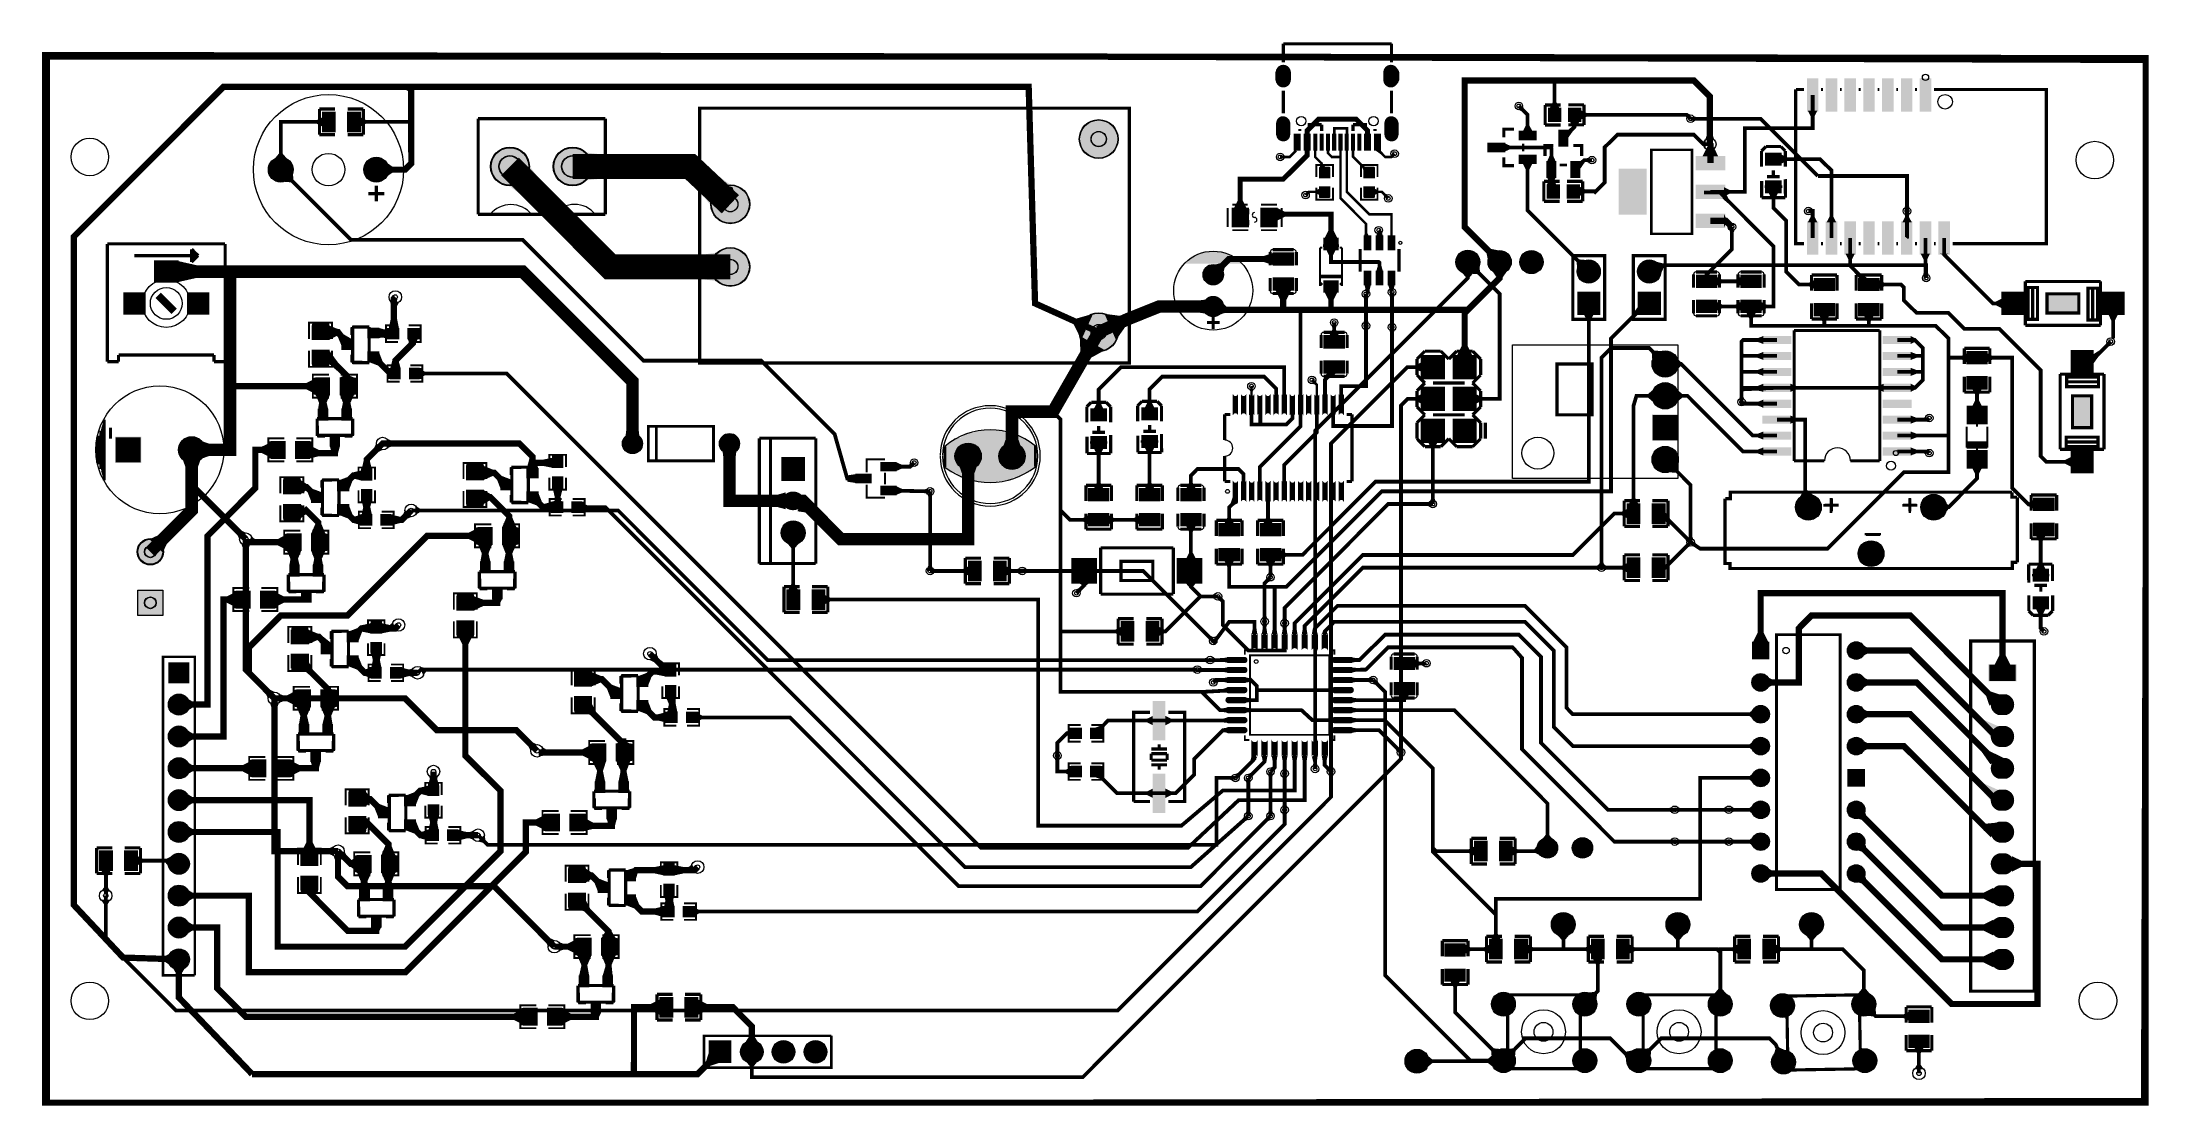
# Model space of a CAD drawing. Header units: millimetres. Extents: x 1 to 169, y 35 to 120.
import ezdxf

# ---------------------------------------------------------------- set-up
doc = ezdxf.new("R2010")
doc.units = ezdxf.units.MM
for name, color, linetype, true_color in [('BoardOutline', 7, 'Continuous', 0xff00ff), ('BottomLayer', 7, 'Continuous', 0x0000ff), ('BottomSolderLayer', 7, 'Continuous', 0xaa00ff), ('Document', 7, 'Continuous', 0xffffff), ('Hole', 7, 'Continuous', 0x000000), ('Multi-Layer', 7, 'Continuous', 0xc0c0c0), ('TopLayer', 7, 'Continuous', 0xff0000), ('TopPasterLayer', 7, 'Continuous', 0x808080), ('TopSilkLayer', 7, 'Continuous', 0xffff00), ('TopSolderLayer', 7, 'Continuous', 0x800080)]:
    doc.layers.add(name, color=color, linetype=linetype, true_color=true_color)

msp = doc.modelspace()

# ---------------------------------------------------------------- hatches: boundary and pattern name
at = {"layer": 'BottomLayer'}
for points in [[(133.04, 113.57), (133.04, 114.02), (133.25, 113.94), (133.25, 113.64)], [(149.89, 106.62), (150.34, 106.62), (150.26, 106.83), (149.96, 106.83)], [(115.74, 101.77), (114.39, 101.77), (114.91, 101.14), (115.21, 101.14)], [(115.01, 101.46), (115.96, 102.42), (116.03, 101.6), (115.82, 101.39)], [(130.36, 101.23), (129.8, 102.46), (130.59, 102.26), (130.72, 101.96)], [(151.41, 101.29), (151.86, 101.29), (151.79, 101.5), (151.49, 101.5)], [(106.71, 99.62), (107.16, 99.62), (107.08, 99.41), (106.78, 99.41)], [(108.78, 99.75), (109.23, 99.75), (109.16, 99.54), (108.86, 99.54)], [(106.71, 97.48), (107.16, 97.48), (107.08, 97.69), (106.78, 97.69)], [(108.78, 97.35), (109.23, 97.35), (109.16, 97.56), (108.86, 97.56)], [(111.35, 93.61), (111.35, 94.36), (110.9, 94.13), (110.9, 93.83)], [(129.81, 94.17), (130.87, 95.23), (129.95, 95.3), (129.74, 95.09)], [(111.35, 91.07), (111.35, 91.82), (110.9, 91.59), (110.9, 91.29)], [(115.72, 91.82), (115.72, 91.07), (116.17, 91.29), (116.17, 91.59)], [(112.64, 87.99), (111.89, 87.99), (112.12, 87.54), (112.42, 87.54)], [(13.96, 86.71), (12.46, 86.71), (12.96, 86.01), (13.46, 86.01)], [(130.75, 85.62), (131.81, 86.68), (131.88, 85.76), (131.67, 85.55)], [(31.06, 82.18), (31.06, 82.93), (31.41, 82.7), (31.41, 82.4)], [(72.36, 83.88), (71.91, 83.88), (71.99, 83.67), (72.29, 83.67)], [(112.04, 83.26), (112.49, 83.26), (112.42, 83.47), (112.12, 83.47)], [(17.03, 80.23), (17.56, 80.76), (17.22, 80.92), (16.87, 80.57)], [(17.9, 79.93), (17.15, 79.93), (17.28, 79.58), (17.78, 79.58)], [(132.62, 80.21), (133.07, 80.21), (132.99, 80.42), (132.69, 80.42)], [(72.36, 77.92), (71.91, 77.92), (71.99, 78.13), (72.29, 78.13)], [(79.7, 77.5), (79.7, 77.95), (79.91, 77.87), (79.91, 77.57)], [(125.51, 78.18), (125.96, 78.18), (125.88, 78.39), (125.58, 78.39)], [(95.42, 75.71), (95.1, 75.39), (95.3, 75.3), (95.51, 75.51)], [(99.33, 76.92), (99.01, 77.23), (98.92, 77.03), (99.13, 76.82)], [(98.61, 73.89), (99.06, 73.89), (98.99, 74.1), (98.69, 74.1)], [(94.76, 72.44), (94.44, 72.12), (94.35, 72.32), (94.56, 72.53)], [(100.66, 73.35), (100.21, 73.35), (100.29, 73.14), (100.59, 73.14)], [(94.29, 70.39), (94.29, 70.84), (94.08, 70.76), (94.08, 70.46)], [(31.69, 69.37), (31.41, 70.07), (31.81, 70), (31.93, 69.7)], [(93.27, 69.63), (93.27, 70.08), (93.06, 70), (93.06, 69.7)], [(107.81, 69.04), (107.49, 68.72), (107.7, 68.62), (107.91, 68.84)], [(19.31, 67.53), (19.84, 68.06), (19.51, 68.22), (19.15, 67.87)], [(20.14, 67.19), (20.14, 67.94), (20.49, 67.81), (20.49, 67.31)], [(20.19, 67.23), (19.44, 67.23), (19.56, 66.88), (20.06, 66.88)], [(40.27, 63.34), (40.8, 63.87), (40.46, 64.03), (40.11, 63.68)], [(102.65, 62.13), (103.1, 62.13), (103.02, 62.34), (102.72, 62.34)], [(109.5, 63.44), (109.95, 63.44), (109.88, 63.65), (109.58, 63.65)], [(96.32, 60.99), (96.32, 61.44), (96.11, 61.36), (96.11, 61.06)], [(97.31, 61.02), (97.76, 61.02), (97.69, 60.81), (97.39, 60.81)], [(99.09, 61.52), (99.54, 61.52), (99.46, 61.31), (99.16, 61.31)], [(100.21, 61.36), (100.66, 61.36), (100.59, 61.15), (100.29, 61.15)], [(103.92, 61.92), (104.37, 61.92), (104.29, 62.13), (103.99, 62.13)], [(103.92, 61.52), (104.37, 61.52), (104.29, 61.31), (103.99, 61.31)], [(100.21, 58.86), (100.66, 58.86), (100.59, 59.07), (100.29, 59.07)], [(131.77, 58.45), (131.77, 58.9), (131.98, 58.82), (131.98, 58.52)], [(135.69, 58.45), (135.69, 58.9), (135.48, 58.82), (135.48, 58.52)], [(97.31, 58.36), (97.76, 58.36), (97.69, 58.57), (97.39, 58.57)], [(99.09, 58.36), (99.54, 58.36), (99.46, 58.57), (99.16, 58.57)], [(24.56, 55), (24.56, 55.75), (24.21, 55.62), (24.21, 55.12)], [(36.04, 56.14), (36.57, 56.67), (36.66, 56.27), (36.44, 56.05)], [(131.77, 55.91), (131.77, 56.36), (131.98, 56.28), (131.98, 55.98)], [(135.69, 55.91), (135.69, 56.36), (135.48, 56.28), (135.48, 55.98)], [(25.27, 55.04), (24.52, 55.04), (24.64, 54.69), (25.14, 54.69)], [(6.73, 51.49), (5.98, 51.49), (6.2, 51.14), (6.5, 51.14)], [(41.67, 47.72), (42.2, 48.25), (41.86, 48.41), (41.51, 48.06)], [(117.3, 37.99), (117.3, 39.34), (116.67, 38.81), (116.67, 38.51)]]:
    msp.add_hatch(color=256, dxfattribs=at).paths.add_polyline_path(points)
at = {"layer": 'BottomSolderLayer'}
for points in [[(100.95, 116.88, -0.785398), (99.7, 116.88), (99.7, 117.5, -0.785398), (100.95, 117.5)], [(109.59, 116.88, -0.785398), (108.34, 116.88), (108.34, 117.5, -0.785398), (109.59, 117.5)], [(84.05, 112.17, 1), (87.15, 112.17, 1)], [(100.9, 112.53, -0.785398), (99.75, 112.53), (99.75, 113.45, -0.785398), (100.9, 113.45)], [(109.54, 112.53, -0.785398), (108.39, 112.53), (108.39, 113.45, -0.785398), (109.54, 113.45)], [(37.06, 109.98, 1), (40.16, 109.98, 1)], [(42.06, 109.98, 1), (45.16, 109.98, 1)], [(19.33, 109.73, 1), (21.31, 109.73, 1)], [(26.95, 109.73, 1), (28.93, 109.73, 1)], [(54.65, 106.97, 1), (57.75, 106.97, 1)], [(54.65, 101.97, 1), (57.75, 101.97, 1)], [(114.11, 102.36, 1), (116.01, 102.36, 1)], [(116.68, 102.36, 1), (118.53, 102.36, 1)], [(119.22, 102.36, 1), (121.07, 102.36, 1)], [(10.19, 102.49), (12.17, 102.49), (12.17, 100.71), (10.19, 100.71)], [(93.93, 101.35, 1), (95.55, 101.35, 1)], [(123.79, 101.6, 1), (125.64, 101.6, 1)], [(128.61, 101.6, 1), (130.47, 101.6, 1)], [(7.75, 99.95), (9.53, 99.95), (9.53, 98.17), (7.75, 98.17)], [(12.83, 99.95), (14.61, 99.95), (14.61, 98.17), (12.83, 98.17)], [(93.93, 98.81, 1), (95.55, 98.81, 1)], [(123.79, 98.13), (123.79, 99.99), (125.64, 99.99), (125.64, 98.13)], [(128.61, 98.13), (128.61, 99.99), (130.47, 99.99), (130.47, 98.13)], [(84.05, 96.77, 1), (87.15, 96.77, 1)], [(111.3, 93.01), (111.3, 94.95), (113.23, 94.95), (113.23, 93.01)], [(113.84, 93.01), (113.84, 94.95), (115.77, 94.95), (115.77, 93.01)], [(129.76, 94.23, 1), (131.86, 94.23, 1)], [(129.76, 91.69, 1), (131.86, 91.69, 1)], [(111.3, 90.47), (111.3, 92.41), (113.23, 92.41), (113.23, 90.47)], [(113.84, 90.47), (113.84, 92.41), (115.77, 92.41), (115.77, 90.47)], [(111.3, 87.93), (111.3, 89.87), (113.23, 89.87), (113.23, 87.93)], [(113.84, 87.93), (113.84, 89.87), (115.77, 89.87), (115.77, 87.93)], [(129.76, 88.1), (129.76, 90.2), (131.86, 90.2), (131.86, 88.1)], [(7.08, 86.32), (7.08, 88.43), (9.18, 88.43), (9.18, 86.32)], [(12.16, 87.38, 1), (14.26, 87.38, 1)], [(47.59, 87.88, 1), (49.19, 87.88, 1)], [(55.33, 87.88, 1), (56.93, 87.88, 1)], [(74.13, 86.87, 1), (76.23, 86.87, 1)], [(77.63, 86.87, 1), (79.74, 86.87, 1)], [(129.76, 86.61, 1), (131.86, 86.61, 1)], [(60.26, 84.9), (60.26, 86.8), (62.16, 86.8), (62.16, 84.9)], [(62.16, 83.31, -0.785398), (60.26, 83.31), (60.26, 83.31, -0.785398), (62.16, 83.31)], [(141.21, 82.8, 1), (143.27, 82.8, 1)], [(151.21, 82.8, 1), (153.27, 82.8, 1)], [(60.26, 80.77, 1), (62.17, 80.77, 1)], [(8.86, 79.25, 1), (10.96, 79.25, 1)], [(146.21, 79.1, 1), (148.27, 79.1, 1)], [(8.85, 74.13), (8.85, 76.24), (10.96, 76.24), (10.96, 74.13)], [(139.13, 72.08), (139.13, 70.67), (137.73, 70.67), (137.73, 72.08)], [(145.35, 71.37, 1), (146.75, 71.37, 1)], [(13.03, 70.43), (13.03, 68.76), (11.35, 68.76), (11.35, 70.43)], [(137.73, 68.83, 1), (139.13, 68.83, 1)], [(145.35, 68.83, 1), (146.75, 68.83, 1)], [(156.6, 68.91), (156.6, 70.28), (158.87, 70.28), (158.87, 68.91)], [(11.35, 67.06, 1), (13.03, 67.06, 1)], [(157.45, 66.22, -0.785398), (157.45, 67.89), (158.01, 67.89, -0.785398), (158.01, 66.22)], [(137.73, 66.29, 1), (139.13, 66.29, 1)], [(145.35, 66.29, 1), (146.75, 66.29, 1)], [(11.35, 64.52, 1), (13.03, 64.52, 1)], [(137.73, 63.75, 1), (139.13, 63.75, 1)], [(145.35, 63.75, 1), (146.75, 63.75, 1)], [(157.45, 63.68, -0.785398), (157.45, 65.35), (158.01, 65.35, -0.785398), (158.01, 63.68)], [(11.35, 61.98, 1), (13.03, 61.98, 1)], [(157.45, 61.14, -0.785398), (157.45, 62.81), (158.01, 62.81, -0.785398), (158.01, 61.14)], [(137.73, 61.21, 1), (139.13, 61.21, 1)], [(146.75, 61.92), (146.75, 60.51), (145.35, 60.51), (145.35, 61.92)], [(11.35, 59.44, 1), (13.03, 59.44, 1)], [(137.73, 58.67, 1), (139.13, 58.67, 1)], [(145.35, 58.67, 1), (146.75, 58.67, 1)], [(157.45, 58.6, -0.785398), (157.45, 60.27), (158.01, 60.27, -0.785398), (158.01, 58.6)], [(11.35, 56.9, 1), (13.03, 56.9, 1)], [(157.45, 56.06, -0.785398), (157.45, 57.73), (158.01, 57.73, -0.785398), (158.01, 56.06)], [(120.6, 55.63, 1), (122.23, 55.63, 1)], [(123.39, 55.63, 1), (125.02, 55.63, 1)], [(137.73, 56.13, 1), (139.13, 56.13, 1)], [(145.35, 56.13, 1), (146.75, 56.13, 1)], [(11.35, 54.36, 1), (13.03, 54.36, 1)], [(137.73, 53.59, 1), (139.13, 53.59, 1)], [(145.35, 53.59, 1), (146.75, 53.59, 1)], [(157.45, 53.52, -0.785398), (157.45, 55.19), (158.01, 55.19, -0.785398), (158.01, 53.52)], [(11.35, 51.82, 1), (13.03, 51.82, 1)], [(157.45, 50.98, -0.785398), (157.45, 52.65), (158.01, 52.65, -0.785398), (158.01, 50.98)], [(121.73, 49.53, 1), (123.63, 49.53, 1)], [(130.88, 49.53, 1), (132.78, 49.53, 1)], [(141.54, 49.53, 1), (143.45, 49.53, 1)], [(11.35, 49.28, 1), (13.03, 49.28, 1)], [(157.45, 48.44, -0.785398), (157.45, 50.11), (158.01, 50.11, -0.785398), (158.01, 48.44)], [(11.35, 46.74, 1), (13.03, 46.74, 1)], [(157.45, 45.9, -0.785398), (157.45, 47.57), (158.01, 47.57, -0.785398), (158.01, 45.9)], [(116.95, 43.16, 1), (118.85, 43.16, 1)], [(123.44, 43.16, 1), (125.35, 43.16, 1)], [(127.76, 43.16, 1), (129.66, 43.16, 1)], [(134.26, 43.16, 1), (136.16, 43.16, 1)], [(139.22, 43.05, 1), (141.12, 43.05, 1)], [(145.72, 43.16, 1), (147.62, 43.16, 1)], [(54.47, 40.27), (56.27, 40.27), (56.27, 38.47), (54.47, 38.47)], [(57.01, 39.37, 1), (58.81, 39.37, 1)], [(59.55, 39.37, 1), (61.35, 39.37, 1)], [(62.09, 39.37, 1), (63.89, 39.37, 1)], [(110.05, 38.61, 1), (111.95, 38.61, 1)], [(116.95, 38.66, 1), (118.85, 38.66, 1)], [(123.44, 38.66, 1), (125.35, 38.66, 1)], [(127.76, 38.66, 1), (129.66, 38.66, 1)], [(134.26, 38.66, 1), (136.16, 38.66, 1)], [(139.3, 38.55, 1), (141.2, 38.55, 1)], [(145.8, 38.66, 1), (147.7, 38.66, 1)]]:
    msp.add_hatch(color=256, dxfattribs=at).paths.add_polyline_path(points)
at = {"layer": 'Document'}
for points in [[(139.45, 111.07), (139.45, 110.07), (139.6, 110.07), (139.6, 111.07)], [(140.15, 108.47), (140.15, 108.27), (138.75, 108.27), (138.75, 108.47)], [(139.35, 108.84), (139.35, 107.84), (139.5, 107.84), (139.5, 108.84)], [(103.51, 103.76), (104.77, 103.76), (104.77, 103.57), (103.51, 103.57)], [(104.04, 104.04), (104.23, 104.04), (104.23, 103.29), (104.04, 103.29)], [(104.05, 100.08), (104.24, 100.08), (104.24, 100.84), (104.05, 100.84)], [(161.29, 98.3), (161.29, 99.82), (163.83, 99.82), (163.83, 98.3)], [(164.85, 89.15), (163.32, 89.15), (163.32, 91.69), (164.85, 91.69)], [(85.6, 90.67), (85.6, 89.67), (85.75, 89.67), (85.75, 90.67)], [(89.66, 90.75), (89.66, 89.75), (89.81, 89.75), (89.81, 90.75)], [(156.3, 89.69), (155.1, 89.69), (155.1, 89.51), (156.3, 89.51)], [(155.79, 89.96), (155.61, 89.96), (155.61, 89.24), (155.79, 89.24)], [(86.3, 88.07), (86.3, 87.87), (84.9, 87.87), (84.9, 88.07)], [(85.5, 88.44), (85.5, 87.44), (85.65, 87.44), (85.65, 88.44)], [(90.36, 88.15), (90.36, 87.95), (88.96, 87.95), (88.96, 88.15)], [(89.57, 88.52), (89.57, 87.52), (89.72, 87.52), (89.72, 88.52)], [(155.79, 86.82), (155.61, 86.82), (155.61, 87.54), (155.79, 87.54)], [(144.64, 82.85), (144.64, 83.05), (143.44, 83.05), (143.44, 82.85)], [(144.14, 83.55), (143.94, 83.55), (143.94, 82.35), (144.14, 82.35)], [(150.94, 82.85), (150.94, 83.05), (149.74, 83.05), (149.74, 82.85)], [(150.44, 83.55), (150.24, 83.55), (150.24, 82.35), (150.44, 82.35)], [(148.04, 80.55), (148.04, 80.65), (148.04, 80.75), (146.74, 80.75), (146.74, 80.55)], [(160.08, 77.28), (160.08, 77.48), (161.48, 77.48), (161.48, 77.28)], [(160.88, 76.92), (160.88, 77.92), (160.73, 77.92), (160.73, 76.92)], [(160.78, 74.68), (160.78, 75.68), (160.63, 75.68), (160.63, 74.68)]]:
    msp.add_hatch(color=256, dxfattribs=at).paths.add_polyline_path(points)
at = {"layer": 'Multi-Layer'}
for points in [[(100.93, 116.89, -0.785398), (99.73, 116.89), (99.73, 117.49, -0.785398), (100.93, 117.49)], [(109.57, 116.89, -0.785398), (108.37, 116.89), (108.37, 117.49, -0.785398), (109.57, 117.49)], [(84.07, 112.17, 1), (87.12, 112.17, 1)], [(100.88, 112.54, -0.785398), (99.78, 112.54), (99.78, 113.44, -0.785398), (100.88, 113.44)], [(109.52, 112.54, -0.785398), (108.42, 112.54), (108.42, 113.44, -0.785398), (109.52, 113.44)], [(37.11, 109.98, 1), (40.11, 109.98, 1)], [(42.11, 109.98, 1), (45.11, 109.98, 1)], [(19.38, 109.73, 1), (21.26, 109.73, 1)], [(27, 109.73, 1), (28.88, 109.73, 1)], [(54.67, 106.97, 1), (57.72, 106.97, 1)], [(54.67, 101.97, 1), (57.72, 101.97, 1)], [(10.24, 102.44), (12.12, 102.44), (12.12, 100.76), (10.24, 100.76)], [(93.98, 101.35, 1), (95.5, 101.35, 1)], [(123.81, 101.6, 1), (125.61, 101.6, 1)], [(128.64, 101.6, 1), (130.44, 101.6, 1)], [(7.8, 99.9), (9.47, 99.9), (9.47, 98.22), (7.8, 98.22)], [(12.88, 99.9), (14.55, 99.9), (14.55, 98.22), (12.88, 98.22)], [(93.98, 98.81, 1), (95.5, 98.81, 1)], [(123.81, 98.16), (123.81, 99.96), (125.61, 99.96), (125.61, 98.16)], [(128.64, 98.16), (128.64, 99.96), (130.44, 99.96), (130.44, 98.16)], [(84.07, 96.77, 1), (87.12, 96.77, 1)], [(111.35, 93.07), (111.35, 94.89), (113.18, 94.89), (113.18, 93.07)], [(113.89, 93.07), (113.89, 94.89), (115.72, 94.89), (115.72, 93.07)], [(129.81, 94.23, 1), (131.81, 94.23, 1)], [(129.81, 91.69, 1), (131.81, 91.69, 1)], [(111.35, 90.53), (111.35, 92.35), (113.18, 92.35), (113.18, 90.53)], [(113.89, 90.53), (113.89, 92.35), (115.72, 92.35), (115.72, 90.53)], [(111.35, 87.99), (111.35, 89.81), (113.18, 89.81), (113.18, 87.99)], [(113.89, 87.99), (113.89, 89.81), (115.72, 89.81), (115.72, 87.99)], [(129.81, 88.15), (129.81, 90.15), (131.81, 90.15), (131.81, 88.15)], [(7.13, 86.38), (7.13, 88.38), (9.13, 88.38), (9.13, 86.38)], [(12.21, 87.38, 1), (14.21, 87.38, 1)], [(47.64, 87.88, 1), (49.14, 87.88, 1)], [(55.38, 87.88, 1), (56.88, 87.88, 1)], [(74.18, 86.87, 1), (76.18, 86.87, 1)], [(77.68, 86.87, 1), (79.68, 86.87, 1)], [(129.81, 86.61, 1), (131.81, 86.61, 1)], [(60.32, 84.95), (60.32, 86.75), (62.11, 86.75), (62.11, 84.95)], [(62.11, 83.31, -0.785398), (60.31, 83.31), (60.31, 83.31, -0.785398), (62.11, 83.31)], [(141.24, 82.8, 1), (143.24, 82.8, 1)], [(151.24, 82.8, 1), (153.24, 82.8, 1)], [(60.31, 80.77, 1), (62.11, 80.77, 1)], [(146.24, 79.1, 1), (148.24, 79.1, 1)], [(139.08, 72.02), (139.08, 70.72), (137.78, 70.72), (137.78, 72.02)], [(145.4, 71.37, 1), (146.7, 71.37, 1)], [(12.98, 70.38), (12.98, 68.81), (11.4, 68.81), (11.4, 70.38)], [(137.78, 68.83, 1), (139.08, 68.83, 1)], [(145.4, 68.83, 1), (146.7, 68.83, 1)], [(156.69, 68.95), (156.69, 70.25), (158.78, 70.25), (158.78, 68.95)], [(11.4, 67.06, 1), (12.98, 67.06, 1)], [(157.47, 66.27, -0.785398), (157.47, 67.84), (158, 67.84, -0.785398), (158, 66.27)], [(137.78, 66.29, 1), (139.08, 66.29, 1)], [(145.4, 66.29, 1), (146.7, 66.29, 1)], [(11.4, 64.52, 1), (12.98, 64.52, 1)], [(137.78, 63.75, 1), (139.08, 63.75, 1)], [(145.4, 63.75, 1), (146.7, 63.75, 1)], [(157.47, 63.73, -0.785398), (157.47, 65.3), (158, 65.3, -0.785398), (158, 63.73)], [(11.4, 61.98, 1), (12.98, 61.98, 1)], [(157.47, 61.19, -0.785398), (157.47, 62.76), (158, 62.76, -0.785398), (158, 61.19)], [(137.78, 61.21, 1), (139.08, 61.21, 1)], [(146.7, 61.86), (146.7, 60.56), (145.4, 60.56), (145.4, 61.86)], [(11.4, 59.44, 1), (12.98, 59.44, 1)], [(137.78, 58.67, 1), (139.08, 58.67, 1)], [(145.4, 58.67, 1), (146.7, 58.67, 1)], [(157.47, 58.65, -0.785398), (157.47, 60.22), (158, 60.22, -0.785398), (158, 58.65)], [(11.4, 56.9, 1), (12.98, 56.9, 1)], [(157.47, 56.11, -0.785398), (157.47, 57.68), (158, 57.68, -0.785398), (158, 56.11)], [(137.78, 56.13, 1), (139.08, 56.13, 1)], [(145.4, 56.13, 1), (146.7, 56.13, 1)], [(11.4, 54.36, 1), (12.98, 54.36, 1)], [(137.78, 53.59, 1), (139.08, 53.59, 1)], [(145.4, 53.59, 1), (146.7, 53.59, 1)], [(157.47, 53.57, -0.785398), (157.47, 55.14), (158, 55.14, -0.785398), (158, 53.57)], [(11.4, 51.82, 1), (12.98, 51.82, 1)], [(157.47, 51.03, -0.785398), (157.47, 52.6), (158, 52.6, -0.785398), (158, 51.03)], [(11.4, 49.28, 1), (12.98, 49.28, 1)], [(157.47, 48.49, -0.785398), (157.47, 50.06), (158, 50.06, -0.785398), (158, 48.49)], [(11.4, 46.74, 1), (12.98, 46.74, 1)], [(157.47, 45.95, -0.785398), (157.47, 47.52), (158, 47.52, -0.785398), (158, 45.95)], [(117, 43.16, 1), (118.8, 43.16, 1)], [(123.5, 43.16, 1), (125.3, 43.16, 1)], [(127.81, 43.16, 1), (129.61, 43.16, 1)], [(134.31, 43.16, 1), (136.11, 43.16, 1)], [(139.27, 43.05, 1), (141.07, 43.05, 1)], [(145.77, 43.16, 1), (147.57, 43.16, 1)], [(54.52, 40.22), (56.22, 40.22), (56.22, 38.52), (54.52, 38.52)], [(57.06, 39.37, 1), (58.76, 39.37, 1)], [(59.6, 39.37, 1), (61.3, 39.37, 1)], [(62.14, 39.37, 1), (63.84, 39.37, 1)], [(117, 38.66, 1), (118.8, 38.66, 1)], [(123.5, 38.66, 1), (125.3, 38.66, 1)], [(127.81, 38.66, 1), (129.61, 38.66, 1)], [(134.31, 38.66, 1), (136.11, 38.66, 1)], [(139.35, 38.55, 1), (141.15, 38.55, 1)], [(145.85, 38.66, 1), (147.65, 38.66, 1)]]:
    msp.add_hatch(color=256, dxfattribs=at).paths.add_polyline_path(points)
at = {"layer": 'TopLayer'}
for points in [[(143.03, 116.93), (143.03, 114.43), (142.13, 114.43), (142.13, 116.93)], [(144.53, 116.93), (144.53, 114.43), (143.63, 114.43), (143.63, 116.93)], [(146.03, 116.93), (146.03, 114.43), (145.13, 114.43), (145.13, 116.93)], [(147.53, 116.93), (147.53, 114.43), (146.63, 114.43), (146.63, 116.93)], [(149.03, 116.93), (149.03, 114.43), (148.13, 114.43), (148.13, 116.93)], [(150.53, 116.93), (150.53, 114.43), (149.63, 114.43), (149.63, 116.93)], [(152.03, 116.93), (152.03, 114.43), (151.13, 114.43), (151.13, 116.93)], [(119.43, 114.83), (119.11, 114.51), (119.31, 114.41), (119.52, 114.63)], [(122.48, 113.55), (121.48, 113.55), (121.48, 114.65), (122.48, 114.65)], [(121.61, 114.65), (122.36, 114.65), (122.13, 115.1), (121.83, 115.1)], [(124.08, 113.55), (123.08, 113.55), (123.08, 114.65), (124.08, 114.65)], [(124.08, 114.47), (124.08, 113.72), (124.53, 113.95), (124.53, 114.25)], [(142.95, 114.43), (142.2, 114.43), (142.43, 113.98), (142.73, 113.98)], [(23.66, 113.16), (23.66, 113.91), (23.21, 113.69), (23.21, 113.39)], [(24.66, 112.76), (23.66, 112.76), (23.66, 114.31), (24.66, 114.31)], [(26.66, 112.76), (25.66, 112.76), (25.66, 114.31), (26.66, 114.31)], [(26.66, 113.91), (26.66, 113.16), (27.11, 113.39), (27.11, 113.69)], [(120.46, 112.8), (120.46, 112.1), (119.21, 112.1), (119.21, 112.8)], [(119.46, 112.8), (120.21, 112.8), (119.98, 113.25), (119.68, 113.25)], [(123.03, 111.62), (122.33, 111.62), (122.33, 112.87), (123.03, 112.87)], [(123.03, 112.87), (123.03, 112.22), (123.48, 112.84), (123.48, 113.26)], [(123.96, 113.55), (123.21, 113.55), (123.43, 113.15), (123.73, 113.15)], [(132.86, 114.09), (132.54, 113.77), (132.45, 113.98), (132.66, 114.19)], [(21.03, 110.35), (19.62, 110.35), (20.17, 111.01), (20.47, 111.01)], [(44.6, 108.86), (44.6, 111.11), (45.65, 110.98), (45.65, 108.98)], [(101.7, 111.27), (101.2, 111.27), (101.2, 112.57), (101.7, 112.57)], [(102.5, 111.27), (102, 111.27), (102, 112.57), (102.5, 112.57)], [(103.04, 111.27), (102.76, 111.27), (102.76, 112.57), (103.04, 112.57)], [(103.54, 111.27), (103.26, 111.27), (103.26, 112.57), (103.54, 112.57)], [(104.04, 111.27), (103.76, 111.27), (103.76, 112.57), (104.04, 112.57)], [(104.54, 111.27), (104.26, 111.27), (104.26, 112.57), (104.54, 112.57)], [(105.04, 111.27), (104.76, 111.27), (104.76, 112.57), (105.04, 112.57)], [(105.54, 111.27), (105.26, 111.27), (105.26, 112.57), (105.54, 112.57)], [(106.04, 111.27), (105.76, 111.27), (105.76, 112.57), (106.04, 112.57)], [(106.54, 111.27), (106.26, 111.27), (106.26, 112.57), (106.54, 112.57)], [(107.3, 111.27), (106.8, 111.27), (106.8, 112.57), (107.3, 112.57)], [(108.1, 111.27), (107.6, 111.27), (107.6, 112.57), (108.1, 112.57)], [(108.1, 111.27), (107.68, 111.27), (108.09, 110.97), (108.37, 110.97)], [(109.24, 110.7), (108.92, 111.02), (108.9, 110.81), (109.04, 110.67)], [(117.96, 111.85), (117.96, 111.15), (116.71, 111.15), (116.71, 111.85)], [(117.96, 111.85), (117.96, 111.15), (118.41, 111.35), (118.41, 111.65)], [(133.79, 110.8), (135.04, 110.8), (134.67, 111.55), (134.17, 111.55)], [(134.04, 111.39), (134.04, 112.14), (133.86, 111.91), (133.86, 111.61)], [(134.74, 112.09), (133.99, 112.09), (134.12, 112.44), (134.62, 112.44)], [(134.02, 111.4), (134.76, 111.46), (134.67, 111.1), (134.17, 111.06)], [(138.82, 110.07), (138.82, 111.07), (140.07, 111.07), (140.07, 110.07)], [(20.26, 108.79), (21.26, 109.79), (21.33, 108.93), (21.12, 108.72)], [(28.56, 109.02), (28.56, 110.43), (29.22, 109.98), (29.22, 109.48)], [(40.11, 110.08), (38.51, 108.48), (39.35, 107.83), (40.76, 109.25)], [(100.27, 110.52), (100.27, 110.97), (100.48, 110.84), (100.48, 110.64)], [(104.06, 109.06), (103.2, 109.06), (103.2, 109.87), (104.06, 109.87)], [(103.25, 109.87), (103.75, 109.87), (103.51, 110.17), (103.3, 110.17)], [(106.76, 109.6), (107.18, 109.87), (106.81, 109.99), (106.64, 109.88)], [(106.76, 109.06), (107.62, 109.06), (107.62, 109.87), (106.76, 109.87)], [(120.46, 110.9), (120.46, 110.2), (119.21, 110.2), (119.21, 110.9)], [(120.21, 110.2), (119.46, 110.2), (119.68, 109.75), (119.98, 109.75)], [(121.38, 110.37), (122.08, 110.37), (121.88, 110.82), (121.58, 110.82)], [(121.38, 110.37), (122.08, 110.37), (121.88, 110.82), (121.58, 110.82)], [(122.08, 109.12), (121.38, 109.12), (121.38, 110.37), (122.08, 110.37)], [(122.08, 109.12), (121.38, 109.12), (121.38, 110.37), (122.08, 110.37)], [(123.98, 109.12), (123.28, 109.12), (123.28, 110.37), (123.98, 110.37)], [(123.98, 110.37), (123.98, 109.72), (124.37, 110.28), (124.27, 110.6)], [(124.77, 110.27), (124.77, 110.72), (124.56, 110.64), (124.56, 110.34)], [(127.14, 106.21), (127.14, 109.72), (129.3, 109.72), (129.3, 106.21)], [(133.34, 109.7), (133.34, 110.8), (135.5, 110.8), (135.5, 109.7)], [(140.07, 110.95), (140.07, 110.2), (140.52, 110.42), (140.52, 110.72)], [(56.25, 108.5), (54.68, 106.83), (54, 107.67), (55.37, 109.12)], [(102.41, 107.68), (102.09, 108), (102.3, 108.03), (102.44, 107.89)], [(103.2, 108.21), (103.2, 107.71), (102.9, 107.86), (102.9, 108.06)], [(104.06, 108.36), (103.2, 108.36), (103.2, 107.56), (104.06, 107.56)], [(106.76, 108.36), (107.62, 108.36), (107.62, 107.56), (106.76, 107.56)], [(107.62, 108.21), (107.62, 107.71), (107.92, 107.86), (107.92, 108.06)], [(108.73, 107.74), (108.41, 107.42), (108.35, 107.66), (108.49, 107.8)], [(122.08, 109.12), (121.38, 109.12), (121.58, 108.67), (121.88, 108.67)], [(122.08, 109.12), (121.38, 109.12), (121.58, 108.67), (121.88, 108.67)], [(121.38, 108.55), (122.11, 108.55), (121.88, 109), (121.58, 109)], [(121.38, 108.55), (122.38, 108.55), (122.38, 107.45), (121.38, 107.45)], [(122.98, 108.55), (123.98, 108.55), (123.98, 107.45), (122.98, 107.45)], [(123.98, 108.37), (123.98, 107.62), (124.43, 107.85), (124.43, 108.15)], [(133.34, 107.42), (133.34, 108.51), (135.5, 108.51), (135.5, 107.42)], [(135.5, 108.16), (135.4, 107.42), (135.81, 107.05), (135.86, 107.43)], [(135.5, 108.34), (135.5, 107.59), (135.95, 107.81), (135.95, 108.11)], [(138.82, 107.87), (138.82, 108.87), (140.07, 108.87), (140.07, 107.87)], [(139.82, 107.87), (139.07, 107.87), (139.3, 107.42), (139.6, 107.42)], [(96.23, 106.67), (97.57, 106.67), (97.57, 105.17), (96.23, 105.17)], [(96.4, 106.67), (97.4, 106.67), (97.1, 107.27), (96.7, 107.27)], [(98.52, 106.67), (99.85, 106.67), (99.85, 105.17), (98.52, 105.17)], [(99.85, 106.67), (99.85, 105.67), (100.45, 105.97), (100.45, 106.37)], [(133.34, 105.11), (133.34, 106.2), (135.5, 106.2), (135.5, 105.11)], [(135.5, 106.2), (135.5, 105.11), (135.65, 105.4), (135.65, 105.9)], [(142.2, 105.53), (142.95, 105.53), (142.73, 105.98), (142.43, 105.98)], [(142.44, 106.2), (142.44, 106.65), (142.58, 106.58), (142.58, 106.28)], [(143.7, 105.53), (144.45, 105.53), (144.23, 105.98), (143.93, 105.98)], [(149.74, 105.53), (150.49, 105.53), (150.26, 105.98), (149.96, 105.98)], [(149.89, 106.23), (150.34, 106.23), (150.26, 106.02), (149.96, 106.02)], [(103.57, 103.33), (103.57, 104.28), (104.72, 104.28), (104.72, 103.33)], [(103.64, 104.28), (104.64, 104.28), (104.34, 104.88), (103.94, 104.88)], [(106.79, 104.39), (107.18, 104.39), (107.03, 104.69), (106.83, 104.69)], [(107.34, 104.39), (107.34, 103.39), (106.79, 103.39), (106.79, 104.39)], [(107.74, 104.39), (108.29, 104.39), (108.17, 104.84), (107.87, 104.84)], [(108.29, 104.39), (108.29, 103.39), (107.74, 103.39), (107.74, 104.39)], [(108.2, 104.74), (107.76, 104.67), (107.87, 104.47), (108.17, 104.52)], [(109.24, 104.39), (109.24, 103.39), (108.69, 103.39), (108.69, 104.39)], [(108.72, 104.39), (109.22, 104.39), (109.07, 104.4), (108.87, 104.4)], [(136.16, 105.46), (135.84, 105.14), (135.68, 105.27), (136.03, 105.62)], [(135.92, 104.96), (136.37, 104.96), (136.29, 104.75), (135.99, 104.75)], [(143.03, 105.53), (143.03, 103.03), (142.13, 103.03), (142.13, 105.53)], [(144.53, 105.53), (144.53, 103.03), (143.63, 103.03), (143.63, 105.53)], [(146.03, 105.53), (146.03, 103.03), (145.13, 103.03), (145.13, 105.53)], [(147.53, 105.53), (147.53, 103.03), (146.63, 103.03), (146.63, 105.53)], [(149.03, 105.53), (149.03, 103.03), (148.13, 103.03), (148.13, 105.53)], [(150.53, 105.53), (150.53, 103.03), (149.63, 103.03), (149.63, 105.53)], [(152.03, 105.53), (152.03, 103.03), (151.13, 103.03), (151.13, 105.53)], [(153.53, 105.53), (153.53, 103.03), (152.63, 103.03), (152.63, 105.53)], [(55.19, 100.83), (55.19, 103.12), (54.12, 102.97), (54.12, 100.97)], [(99.56, 102.1), (99.56, 103.1), (98.81, 102.85), (98.81, 102.35)], [(101.11, 103.1), (101.11, 102.1), (99.56, 102.1), (99.56, 103.1)], [(104.52, 103.33), (103.77, 103.33), (103.99, 102.88), (104.29, 102.88)], [(116.7, 102.31), (117.66, 103.26), (116.91, 103.41), (116.56, 103.05)], [(123.82, 101.54), (124.77, 102.5), (123.95, 102.57), (123.74, 102.36)], [(145.95, 103.03), (145.2, 103.03), (145.43, 102.58), (145.73, 102.58)], [(151.95, 103.03), (151.2, 103.03), (151.43, 102.58), (151.73, 102.58)], [(153.45, 103.03), (152.7, 103.03), (152.93, 102.95), (153.23, 102.95)], [(12.12, 102.44), (12.12, 100.76), (13.62, 101.1), (13.62, 102.1)], [(94.69, 102.11), (95.5, 101.3), (95.65, 101.9), (95.3, 102.26)], [(101.11, 101.1), (101.11, 100.1), (99.56, 100.1), (99.56, 101.1)], [(103.57, 99.94), (103.57, 100.89), (104.72, 100.89), (104.72, 99.94)], [(107.34, 101.59), (107.34, 100.59), (106.79, 100.59), (106.79, 101.59)], [(107.74, 101.59), (108.29, 101.59), (108.17, 102.04), (107.87, 102.04)], [(108.29, 101.59), (108.29, 100.59), (107.74, 100.59), (107.74, 101.59)], [(109.24, 101.59), (109.24, 100.59), (108.69, 100.59), (108.69, 101.59)], [(118.28, 101.77), (116.93, 101.77), (117.35, 101.14), (117.85, 101.14)], [(134.89, 101.32), (134.89, 100.32), (133.34, 100.32), (133.34, 101.32)], [(133.74, 101.32), (134.49, 101.32), (134.26, 101.35), (133.96, 101.35)], [(134.89, 101.2), (134.89, 100.45), (135.34, 100.67), (135.34, 100.97)], [(136.89, 100.45), (136.89, 101.2), (136.44, 100.97), (136.44, 100.67)], [(138.44, 101.32), (138.44, 100.32), (136.89, 100.32), (136.89, 101.32)], [(142.74, 100.19), (142.74, 100.94), (142.29, 100.72), (142.29, 100.42)], [(144.29, 101.07), (144.29, 100.07), (142.74, 100.07), (142.74, 101.07)], [(146.29, 101.07), (146.94, 101.07), (146.33, 101.52), (145.9, 101.52)], [(147.84, 101.07), (147.84, 100.07), (146.29, 100.07), (146.29, 101.07)], [(147.84, 100.94), (147.84, 100.19), (148.29, 100.42), (148.29, 100.72)], [(151.83, 101.32), (151.39, 101.25), (151.43, 101.47), (151.73, 101.52)], [(29.78, 99.18), (29.04, 99.31), (29.1, 98.94), (29.6, 98.85)], [(94.24, 98.23), (94.24, 99.38), (93.7, 99.31), (93.7, 98.31)], [(95.37, 99.24), (95.09, 98.13), (95.69, 98.3), (95.81, 98.8)], [(100.96, 100.1), (99.71, 100.1), (100.08, 99.35), (100.58, 99.35)], [(104.64, 99.94), (103.64, 99.94), (103.94, 99.34), (104.34, 99.34)], [(107.34, 100.59), (106.79, 100.59), (106.92, 100.14), (107.22, 100.14)], [(106.79, 100.08), (107.21, 99.94), (107.22, 100.16), (106.92, 100.26)], [(109.24, 100.59), (108.69, 100.59), (108.82, 100.14), (109.12, 100.14)], [(109.21, 100.17), (108.76, 100.12), (108.82, 100.34), (109.12, 100.37)], [(134.89, 99.32), (134.89, 98.32), (133.34, 98.32), (133.34, 99.32)], [(138.44, 99.32), (138.44, 98.32), (136.89, 98.32), (136.89, 99.32)], [(157.66, 98.69), (157.66, 99.44), (157.21, 99.21), (157.21, 98.91)], [(157.66, 99.96), (159.46, 99.96), (159.46, 98.16), (157.66, 98.16)], [(165.66, 99.96), (167.46, 99.96), (167.46, 98.16), (165.66, 98.16)], [(28.94, 97.08), (29.75, 97.08), (29.6, 97.83), (29.1, 97.83)], [(85.15, 98.23), (84.21, 96.15), (83.6, 97.4), (83.81, 97.85)], [(86.98, 96.14), (86.06, 98.23), (87.29, 98.07), (87.7, 97.16)], [(125.09, 98.16), (124.34, 98.16), (124.56, 97.71), (124.86, 97.71)], [(128.64, 98.16), (128.64, 98.79), (128.19, 98.18), (128.19, 97.75)], [(134.89, 99.2), (134.89, 98.45), (135.34, 98.67), (135.34, 98.97)], [(136.89, 98.45), (136.89, 99.2), (136.44, 98.97), (136.44, 98.67)], [(138.04, 98.32), (137.29, 98.32), (137.52, 97.87), (137.82, 97.87)], [(138.44, 99.2), (138.44, 98.45), (138.89, 98.67), (138.89, 98.97)], [(144.29, 99.07), (144.29, 98.07), (142.74, 98.07), (142.74, 99.07)], [(143.89, 98.07), (143.14, 98.07), (143.36, 97.62), (143.66, 97.62)], [(147.84, 99.07), (147.84, 98.07), (146.29, 98.07), (146.29, 99.07)], [(147.44, 98.07), (146.69, 98.07), (146.92, 97.62), (147.22, 97.62)], [(166.94, 98.16), (166.19, 98.16), (166.41, 97.71), (166.71, 97.71)], [(22.81, 96.16), (24.18, 96.16), (24.18, 97.29), (22.81, 97.29)], [(24.18, 96.16), (24.18, 97.29), (24.88, 97.02), (24.89, 96.52)], [(25.18, 95.66), (26.08, 96.16), (25.33, 96.6), (24.89, 96.35)], [(25.18, 95.36), (25.18, 96.16), (26.08, 96.16), (26.08, 95.36)], [(27.26, 96.3), (27.26, 97.1), (28.16, 97.1), (28.16, 96.3)], [(28.16, 97.1), (28.16, 96.3), (28.91, 96.4), (28.91, 96.9)], [(28.94, 96.22), (28.94, 97.08), (28.19, 96.9), (28.19, 96.4)], [(29.75, 97.08), (29.75, 96.22), (28.94, 96.22), (28.94, 97.08)], [(30.45, 97.08), (30.45, 96.22), (31.26, 96.22), (31.26, 97.08)], [(30.45, 96.22), (31.26, 96.22), (31.1, 95.88), (30.6, 95.88)], [(86.09, 95.33), (84.1, 96.47), (84.13, 95.22), (85, 94.73)], [(105.17, 96.5), (105.17, 95.5), (103.62, 95.5), (103.62, 96.5)], [(104.02, 96.5), (104.77, 96.5), (104.54, 96.95), (104.24, 96.95)], [(104.17, 97.34), (104.62, 97.34), (104.54, 97.13), (104.24, 97.13)], [(106.71, 97.08), (107.16, 97.08), (107.08, 96.87), (106.78, 96.87)], [(108.78, 96.96), (109.23, 96.96), (109.16, 96.75), (108.86, 96.75)], [(138.65, 95.82), (138.65, 96.46), (138.2, 96.29), (138.2, 95.99)], [(138.65, 95.82), (138.65, 96.46), (140.81, 96.46), (140.81, 95.82)], [(148.25, 95.82), (148.25, 96.46), (150.41, 96.46), (150.41, 95.82)], [(150.41, 96.46), (150.41, 95.82), (150.75, 95.99), (150.75, 96.29)], [(166.39, 95.71), (166.07, 96.03), (165.98, 95.83), (166.19, 95.62)], [(22.81, 95.36), (24.18, 95.36), (24.18, 94.23), (22.81, 94.23)], [(24.18, 95.31), (24.18, 94.23), (24.93, 93.59), (24.93, 94.29)], [(27.26, 94.42), (27.26, 95.22), (28.16, 95.22), (28.16, 94.42)], [(28.16, 95.17), (27.26, 94.42), (28.06, 94.11), (28.45, 94.43)], [(29.07, 93.9), (29.88, 93.9), (29.72, 94.5), (29.22, 94.5)], [(105.17, 94.5), (105.17, 93.5), (103.62, 93.5), (103.62, 94.5)], [(114.18, 94.89), (115.43, 94.89), (115.06, 95.64), (114.56, 95.64)], [(131.47, 93.48), (131.47, 94.98), (132.08, 94.38), (132.08, 94.08)], [(138.65, 94.55), (138.65, 95.19), (138.2, 95.02), (138.2, 94.72)], [(138.65, 94.55), (138.65, 95.19), (140.81, 95.19), (140.81, 94.55)], [(148.25, 94.55), (148.25, 95.19), (150.41, 95.19), (150.41, 94.55)], [(150.41, 95.19), (150.41, 94.55), (150.86, 94.72), (150.86, 95.02)], [(154.93, 94.35), (154.93, 95.1), (154.48, 94.88), (154.48, 94.58)], [(156.48, 95.23), (156.48, 94.23), (154.93, 94.23), (154.93, 95.23)], [(156.48, 95.1), (156.48, 94.35), (156.93, 94.58), (156.93, 94.88)], [(163.18, 93.52), (163.18, 95.32), (164.98, 95.32), (164.98, 93.52)], [(164.98, 95), (164.98, 94.25), (165.43, 94.86), (165.43, 95.29)], [(23.11, 91.83), (23.11, 93.08), (22.36, 92.71), (22.36, 92.21)], [(24.24, 93.14), (24.24, 91.77), (23.11, 91.77), (23.11, 93.14)], [(26.17, 93.14), (25.04, 93.14), (25.33, 93.29), (25.83, 93.29)], [(25.04, 93.14), (25.04, 91.77), (26.17, 91.77), (26.17, 93.14)], [(29.07, 93.04), (29.07, 93.9), (29.06, 93.72), (29.06, 93.22)], [(29.88, 93.9), (29.88, 93.04), (29.07, 93.04), (29.07, 93.9)], [(30.58, 93.9), (30.58, 93.04), (31.38, 93.04), (31.38, 93.9)], [(31.38, 93.1), (31.38, 93.85), (31.83, 93.62), (31.83, 93.32)], [(102.92, 92.98), (102.6, 92.66), (102.83, 92.6), (102.98, 92.75)], [(104.57, 93.5), (103.82, 93.5), (103.53, 93.05), (103.96, 93.05)], [(138.65, 93.28), (138.65, 93.92), (138.2, 93.75), (138.2, 93.45)], [(138.65, 92.01), (138.65, 92.65), (138.2, 92.48), (138.2, 92.18)], [(138.65, 92.01), (138.65, 92.65), (138.2, 92.41), (138.2, 92.11)], [(138.65, 93.28), (138.65, 93.92), (140.81, 93.92), (140.81, 93.28)], [(138.65, 92.01), (138.65, 92.65), (140.81, 92.65), (140.81, 92.01)], [(140.81, 92.65), (140.81, 92.01), (141.26, 92.18), (141.26, 92.48)], [(148.25, 92.01), (148.25, 92.65), (147.8, 92.48), (147.8, 92.18)], [(148.25, 93.28), (148.25, 93.92), (150.41, 93.92), (150.41, 93.28)], [(148.25, 92.01), (148.25, 92.65), (150.41, 92.65), (150.41, 92.01)], [(150.41, 93.92), (150.41, 93.28), (150.86, 93.45), (150.86, 93.75)], [(150.41, 92.65), (150.41, 92.01), (150.75, 92.18), (150.75, 92.48)], [(156.48, 93.23), (156.48, 92.23), (154.93, 92.23), (154.93, 93.23)], [(24.24, 91.77), (23.11, 91.77), (23.42, 91.02), (23.92, 91.02)], [(23.3, 90.65), (24.1, 90.65), (23.92, 91.4), (23.42, 91.4)], [(25.04, 91.77), (26.17, 91.77), (25.83, 91.02), (25.33, 91.02)], [(25.18, 90.65), (25.98, 90.65), (25.83, 91.4), (25.33, 91.4)], [(25.2, 91.77), (25.95, 91.77), (25.73, 91.32), (25.43, 91.32)], [(25.2, 90.65), (25.95, 90.65), (25.73, 91.1), (25.43, 91.1)], [(85.22, 90.67), (85.97, 90.67), (85.75, 91.12), (85.45, 91.12)], [(89.29, 90.75), (90.04, 90.75), (89.81, 91.2), (89.51, 91.2)], [(96.69, 91.81, -0.785398), (96.33, 91.81), (96.33, 90.16, -0.785398), (96.69, 90.16)], [(97.34, 91.81, -0.785398), (96.98, 91.81), (96.98, 90.16, -0.785398), (97.34, 90.16)], [(98.02, 92.26), (97.57, 92.25), (97.7, 92.05), (97.9, 92.05)], [(97.99, 91.81, -0.785398), (97.63, 91.81), (97.63, 90.16, -0.785398), (97.99, 90.16)], [(98.64, 91.81, -0.785398), (98.28, 91.81), (98.28, 90.16, -0.785398), (98.64, 90.16)], [(99.29, 91.81, -0.785398), (98.93, 91.81), (98.93, 90.16, -0.785398), (99.29, 90.16)], [(99.94, 91.81, -0.785398), (99.58, 91.81), (99.58, 90.16, -0.785398), (99.94, 90.16)], [(100.59, 91.81, -0.785398), (100.23, 91.81), (100.23, 90.16, -0.785398), (100.59, 90.16)], [(101.24, 91.81, -0.785398), (100.88, 91.81), (100.88, 90.16, -0.785398), (101.24, 90.16)], [(101.89, 91.81, -0.785398), (101.53, 91.81), (101.53, 90.16, -0.785398), (101.89, 90.16)], [(102.54, 91.81, -0.785398), (102.18, 91.81), (102.18, 90.16, -0.785398), (102.54, 90.16)], [(103.19, 91.81, -0.785398), (102.83, 91.81), (102.83, 90.16, -0.785398), (103.19, 90.16)], [(103.84, 91.81, -0.785398), (103.48, 91.81), (103.48, 90.16, -0.785398), (103.84, 90.16)], [(104.49, 91.81, -0.785398), (104.13, 91.81), (104.13, 90.16, -0.785398), (104.49, 90.16)], [(105.14, 91.81, -0.785398), (104.78, 91.81), (104.78, 90.16, -0.785398), (105.14, 90.16)], [(130.15, 90.94), (130.15, 92.44), (129.45, 91.84), (129.45, 91.54)], [(131.47, 90.94), (131.47, 92.44), (132.17, 91.84), (132.17, 91.54)], [(136.68, 91.38), (137.13, 91.38), (137.06, 91.59), (136.76, 91.59)], [(137.16, 91.34), (137.02, 90.91), (137.25, 90.91), (137.34, 91.21)], [(138.65, 90.74), (138.65, 91.38), (138.2, 91.21), (138.2, 90.91)], [(138.65, 90.74), (138.65, 91.38), (140.81, 91.38), (140.81, 90.74)], [(148.25, 90.74), (148.25, 91.38), (150.41, 91.38), (150.41, 90.74)], [(156.51, 89.44), (154.89, 89.44), (154.89, 90.88), (156.51, 90.88)], [(156.08, 92.23), (155.33, 92.23), (155.55, 91.78), (155.85, 91.78)], [(155.33, 90.88), (156.08, 90.88), (155.85, 91.33), (155.55, 91.33)], [(24.1, 89.75), (23.3, 89.75), (23.3, 90.65), (24.1, 90.65)], [(25.98, 89.75), (25.18, 89.75), (25.18, 90.65), (25.98, 90.65)], [(84.97, 89.67), (84.97, 90.67), (86.22, 90.67), (86.22, 89.67)], [(89.04, 89.75), (89.04, 90.75), (90.29, 90.75), (90.29, 89.75)], [(138.65, 89.47), (138.65, 90.11), (140.81, 90.11), (140.81, 89.47)], [(140.81, 90.11), (140.81, 89.47), (141.26, 89.64), (141.26, 89.94)], [(148.25, 89.47), (148.25, 90.11), (150.41, 90.11), (150.41, 89.47)], [(150.41, 90.11), (150.41, 89.47), (150.86, 89.64), (150.86, 89.94)], [(151.77, 89.64), (151.63, 90.07), (151.46, 89.94), (151.55, 89.64)], [(13.87, 86.63), (13.87, 88.13), (14.57, 87.88), (14.57, 86.88)], [(19.55, 86.75), (19.55, 88), (18.8, 87.63), (18.8, 87.13)], [(20.68, 88.06), (20.68, 86.69), (19.55, 86.69), (19.55, 88.06)], [(21.48, 88.06), (21.48, 86.69), (22.61, 86.69), (22.61, 88.06)], [(22.61, 86.69), (22.61, 87.75), (23.36, 87.37), (23.36, 86.87)], [(25.04, 87.66), (24.24, 87.66), (24.24, 88.56), (25.04, 88.56)], [(25.04, 87.66), (24.24, 87.66), (24.39, 87.12), (24.89, 87.12)], [(27.95, 87.92), (28.48, 87.39), (28.14, 87.23), (27.79, 87.58)], [(28.78, 87.51), (28.78, 88.26), (29.13, 88.13), (29.13, 87.63)], [(48.95, 88.38), (47.82, 88.38), (47.89, 88.91), (48.89, 88.91)], [(79.43, 87.53), (77.93, 87.53), (78.18, 88.23), (79.18, 88.23)], [(84.97, 87.47), (84.97, 88.47), (86.22, 88.47), (86.22, 87.47)], [(85.97, 87.47), (85.22, 87.47), (85.45, 87.02), (85.75, 87.02)], [(89.04, 87.55), (89.04, 88.55), (90.29, 88.55), (90.29, 87.55)], [(90.04, 87.55), (89.29, 87.55), (89.51, 87.1), (89.81, 87.1)], [(138.65, 88.2), (138.65, 88.84), (138.2, 88.67), (138.2, 88.37)], [(138.65, 86.93), (138.65, 87.57), (138.2, 87.4), (138.2, 87.1)], [(138.65, 88.2), (138.65, 88.84), (140.81, 88.84), (140.81, 88.2)], [(138.65, 86.93), (138.65, 87.57), (140.81, 87.57), (140.81, 86.93)], [(148.25, 88.2), (148.25, 88.84), (150.41, 88.84), (150.41, 88.2)], [(148.25, 86.93), (148.25, 87.57), (150.41, 87.57), (150.41, 86.93)], [(150.41, 88.84), (150.41, 88.2), (150.86, 88.37), (150.86, 88.67)], [(150.41, 87.57), (150.41, 86.93), (150.86, 87.1), (150.86, 87.4)], [(13.96, 86.71), (12.46, 86.71), (12.71, 86.01), (13.71, 86.01)], [(26.75, 85.74), (27.61, 85.74), (27.43, 86.49), (26.93, 86.49)], [(35.13, 84.98), (36.5, 84.98), (36.5, 86.11), (35.13, 86.11)], [(36.5, 84.98), (36.5, 86.11), (37.25, 85.8), (37.25, 85.3)], [(39.96, 85.92), (40.86, 85.92), (40.66, 86.67), (40.16, 86.67)], [(39.96, 85.92), (40.86, 85.92), (40.66, 86.35), (40.16, 86.35)], [(39.96, 85.12), (39.96, 85.92), (40.86, 85.92), (40.86, 85.12)], [(41.99, 85.95), (41.99, 86.75), (41.24, 86.6), (41.24, 86.1)], [(42.85, 85.95), (41.99, 85.95), (41.99, 86.75), (42.85, 86.75)], [(56.7, 87.39), (55.57, 87.39), (55.63, 86.86), (56.63, 86.86)], [(68.19, 86.39), (69.44, 86.39), (69.44, 85.69), (68.19, 85.69)], [(69.44, 86.39), (69.44, 85.69), (69.89, 85.89), (69.89, 86.19)], [(70.88, 86.06), (70.57, 86.38), (70.47, 86.18), (70.68, 85.97)], [(75.93, 86.21), (74.43, 86.21), (74.68, 85.51), (75.68, 85.51)], [(151.77, 87.4), (151.63, 86.97), (151.46, 87.1), (151.55, 87.4)], [(156.51, 87.35), (154.89, 87.35), (154.89, 85.91), (156.51, 85.91)], [(155.33, 85.91), (156.08, 85.91), (155.85, 85.46), (155.55, 85.46)], [(163.18, 86.05), (163.18, 86.8), (162.73, 86.57), (162.73, 86.27)], [(163.18, 85.52), (163.18, 87.32), (164.98, 87.32), (164.98, 85.52)], [(20.52, 83.84), (21.9, 83.84), (21.9, 84.97), (20.52, 84.97)], [(21.9, 83.84), (21.9, 84.97), (22.38, 84.66), (22.38, 84.16)], [(22.77, 83.21), (23.67, 83.97), (22.86, 84.27), (22.48, 83.95)], [(24.85, 84.91), (25.75, 84.15), (26.04, 84.89), (25.65, 85.21)], [(24.85, 84.11), (24.85, 84.91), (25.75, 84.91), (25.75, 84.11)], [(26.75, 84.93), (26.75, 85.74), (26.13, 85.59), (26.13, 85.09)], [(27.61, 84.93), (26.75, 84.93), (26.75, 85.74), (27.61, 85.74)], [(27.61, 84.23), (26.75, 84.23), (26.75, 83.43), (27.61, 83.43)], [(35.13, 84.18), (36.5, 84.18), (36.5, 83.05), (35.13, 83.05)], [(36.5, 84.18), (36.5, 83.05), (37.03, 83.37), (37.03, 83.87)], [(37.88, 84.23), (38.78, 84.98), (37.98, 85.29), (37.59, 84.97)], [(37.88, 84.18), (37.88, 84.98), (38.78, 84.98), (38.78, 84.18)], [(42.85, 85.25), (41.99, 85.25), (41.99, 84.44), (42.85, 84.44)], [(41.99, 84.44), (42.85, 84.44), (42.67, 83.69), (42.17, 83.69)], [(66.19, 84.74), (66.19, 85.44), (65.53, 85.34), (65.53, 84.84)], [(66.19, 84.74), (66.19, 85.44), (65.74, 85.24), (65.74, 84.94)], [(66.19, 84.74), (66.19, 85.44), (65.79, 85.34), (65.79, 84.84)], [(66.19, 85.44), (67.44, 85.44), (67.44, 84.74), (66.19, 84.74)], [(68.19, 84.49), (69.44, 84.49), (69.44, 83.79), (68.19, 83.79)], [(69.44, 84.49), (69.44, 83.79), (69.89, 83.97), (69.89, 84.27)], [(71.94, 84.3), (71.94, 83.85), (71.73, 83.93), (71.73, 84.23)], [(86.37, 84.3), (86.37, 83.3), (84.82, 83.3), (84.82, 84.3)], [(85.22, 84.3), (85.97, 84.3), (85.75, 84.75), (85.45, 84.75)], [(90.44, 84.3), (90.44, 83.3), (88.89, 83.3), (88.89, 84.3)], [(89.29, 84.3), (90.04, 84.3), (89.81, 84.75), (89.51, 84.75)], [(93.74, 84.3), (93.74, 83.3), (92.19, 83.3), (92.19, 84.3)], [(92.59, 84.3), (93.34, 84.3), (93.11, 84.75), (92.81, 84.75)], [(96.69, 84.9, -0.785398), (96.33, 84.9), (96.33, 83.25, -0.785398), (96.69, 83.25)], [(97.34, 84.9, -0.785398), (96.98, 84.9), (96.98, 83.25, -0.785398), (97.34, 83.25)], [(97.99, 84.9, -0.785398), (97.63, 84.9), (97.63, 83.25, -0.785398), (97.99, 83.25)], [(98.64, 84.9, -0.785398), (98.28, 84.9), (98.28, 83.25, -0.785398), (98.64, 83.25)], [(99.29, 84.9, -0.785398), (98.93, 84.9), (98.93, 83.25, -0.785398), (99.29, 83.25)], [(99.94, 84.9, -0.785398), (99.58, 84.9), (99.58, 83.25, -0.785398), (99.94, 83.25)], [(100.59, 84.9, -0.785398), (100.23, 84.9), (100.23, 83.25, -0.785398), (100.59, 83.25)], [(101.24, 84.9, -0.785398), (100.88, 84.9), (100.88, 83.25, -0.785398), (101.24, 83.25)], [(101.89, 84.9, -0.785398), (101.53, 84.9), (101.53, 83.25, -0.785398), (101.89, 83.25)], [(102.54, 84.9, -0.785398), (102.18, 84.9), (102.18, 83.25, -0.785398), (102.54, 83.25)], [(103.19, 84.9, -0.785398), (102.83, 84.9), (102.83, 83.25, -0.785398), (103.19, 83.25)], [(103.84, 84.9, -0.785398), (103.48, 84.9), (103.48, 83.25, -0.785398), (103.84, 83.25)], [(104.49, 84.9, -0.785398), (104.13, 84.9), (104.13, 83.25, -0.785398), (104.49, 83.25)], [(105.14, 84.9, -0.785398), (104.78, 84.9), (104.78, 83.25, -0.785398), (105.14, 83.25)], [(142.85, 83.59), (141.38, 83.31), (141.84, 84.11), (142.14, 84.17)], [(20.52, 83.04), (21.9, 83.04), (21.9, 81.91), (20.52, 81.91)], [(21.9, 83.04), (21.9, 81.91), (22.27, 82.22), (22.27, 82.72)], [(22.77, 83.17), (22.77, 83.97), (23.67, 83.97), (23.67, 83.17)], [(24.85, 82.23), (24.85, 83.03), (25.75, 83.03), (25.75, 82.23)], [(25.75, 82.98), (24.85, 82.23), (25.65, 81.92), (26.04, 82.24)], [(26.75, 83.43), (27.61, 83.43), (27.43, 82.68), (26.93, 82.68)], [(26.78, 82.22), (27.59, 82.22), (27.43, 82.97), (26.93, 82.97)], [(30.24, 82.58), (30.77, 82.05), (30.43, 81.89), (30.08, 82.25)], [(39.96, 83.24), (39.96, 84.04), (40.86, 84.04), (40.86, 83.24)], [(40.86, 84), (39.96, 83.24), (40.76, 82.94), (41.15, 83.26)], [(42.02, 82.37), (42.02, 83.24), (41.27, 83.05), (41.27, 82.55)], [(42.02, 83.24), (42.83, 83.24), (42.68, 83.32), (42.18, 83.32)], [(42.83, 83.24), (42.83, 82.37), (42.02, 82.37), (42.02, 83.24)], [(43.53, 83.24), (43.53, 82.37), (44.34, 82.37), (44.34, 83.24)], [(44.34, 82.43), (44.34, 83.18), (44.79, 82.95), (44.79, 82.65)], [(60.62, 82.64), (60.62, 83.99), (59.99, 83.81), (59.99, 82.81)], [(62, 83.76), (61.56, 82.48), (62.19, 82.39), (62.55, 83.44)], [(96.58, 83.08), (96.33, 83.71), (96.14, 83.14), (96.29, 82.87)], [(112.07, 82.83), (112.07, 83.28), (111.86, 83.21), (111.86, 82.91)], [(127.79, 81.92), (127.79, 82.67), (127.34, 82.45), (127.34, 82.15)], [(128.79, 81.52), (127.79, 81.52), (127.79, 83.07), (128.79, 83.07)], [(127.91, 83.07), (128.66, 83.07), (128.44, 83.52), (128.14, 83.52)], [(130.79, 81.52), (129.79, 81.52), (129.79, 83.07), (130.79, 83.07)], [(130.79, 82.44), (130.79, 81.69), (131.24, 81.4), (131.24, 81.83)], [(152.9, 82.05), (152.9, 83.55), (153.42, 82.95), (153.42, 82.65)], [(160.26, 82.65), (160.26, 83.4), (159.81, 83.18), (159.81, 82.88)], [(160.26, 82.53), (160.26, 83.53), (161.81, 83.53), (161.81, 82.53)], [(23.88, 80.7), (22.75, 80.7), (23.07, 81.45), (23.57, 81.45)], [(26.78, 81.36), (26.78, 82.22), (26.14, 82.04), (26.14, 81.54)], [(27.59, 82.22), (27.59, 81.36), (26.78, 81.36), (26.78, 82.22)], [(28.29, 82.22), (28.29, 81.36), (29.1, 81.36), (29.1, 82.22)], [(29.1, 81.36), (29.1, 82.22), (29.85, 82.04), (29.85, 81.54)], [(36.06, 79.89), (36.06, 81.14), (35.31, 80.77), (35.31, 80.27)], [(37.19, 81.21), (37.19, 79.83), (36.06, 79.83), (36.06, 81.21)], [(39.12, 81.21), (37.99, 81.21), (38.31, 81.96), (38.81, 81.96)], [(37.99, 81.21), (37.99, 79.83), (39.12, 79.83), (39.12, 81.21)], [(84.82, 81.43), (84.82, 82.18), (84.37, 81.95), (84.37, 81.65)], [(86.37, 82.3), (86.37, 81.3), (84.82, 81.3), (84.82, 82.3)], [(86.37, 82.18), (86.37, 81.43), (86.82, 81.65), (86.82, 81.95)], [(88.89, 81.43), (88.89, 82.18), (88.44, 81.95), (88.44, 81.65)], [(90.44, 82.3), (90.44, 81.3), (88.89, 81.3), (88.89, 82.3)], [(93.74, 82.3), (93.74, 81.3), (92.19, 81.3), (92.19, 82.3)], [(93.34, 81.3), (92.59, 81.3), (92.81, 80.85), (93.11, 80.85)], [(96.79, 81.51), (96.79, 80.51), (95.24, 80.51), (95.24, 81.51)], [(95.64, 81.51), (96.39, 81.51), (96.16, 81.96), (95.86, 81.96)], [(100.09, 81.51), (100.09, 80.51), (98.54, 80.51), (98.54, 81.51)], [(98.74, 81.51), (99.49, 81.51), (99.26, 81.96), (98.96, 81.96)], [(160.26, 80.53), (160.26, 81.53), (161.81, 81.53), (161.81, 80.53)], [(9.84, 80.25), (10.9, 79.19), (11.22, 79.86), (10.52, 80.56)], [(17.97, 80.49), (17.69, 79.79), (18.06, 79.76), (18.26, 80.26)], [(20.82, 79.39), (20.82, 80.64), (20.07, 80.26), (20.07, 79.76)], [(21.95, 80.7), (21.95, 79.32), (20.82, 79.32), (20.82, 80.7)], [(21.95, 79.32), (20.82, 79.32), (21.14, 78.57), (21.64, 78.57)], [(22.75, 80.7), (22.75, 79.32), (23.88, 79.32), (23.88, 80.7)], [(22.75, 79.32), (23.88, 79.32), (23.54, 78.57), (23.04, 78.57)], [(37.19, 79.83), (36.06, 79.83), (36.38, 79.08), (36.88, 79.08)], [(36.25, 78.45), (37.05, 78.45), (36.88, 79.2), (36.38, 79.2)], [(37.99, 79.83), (39.12, 79.83), (38.78, 79.08), (38.28, 79.08)], [(38.13, 78.45), (38.93, 78.45), (38.78, 79.2), (38.28, 79.2)], [(61.89, 80.18), (60.54, 80.18), (61.06, 79.55), (61.36, 79.55)], [(92.59, 78.72), (93.34, 78.72), (93.11, 79.17), (92.81, 79.17)], [(96.79, 79.51), (96.79, 78.51), (95.24, 78.51), (95.24, 79.51)], [(100.09, 79.51), (100.09, 78.51), (98.54, 78.51), (98.54, 79.51)], [(100.09, 79.39), (100.09, 78.64), (100.54, 78.86), (100.54, 79.16)], [(132.86, 80.31), (132.54, 79.99), (132.45, 80.19), (132.66, 80.41)], [(132.86, 79.71), (132.54, 80.03), (132.45, 79.83), (132.66, 79.62)], [(133.13, 80.09), (132.88, 79.71), (133.1, 79.66), (133.27, 79.91)], [(161.16, 80.53), (160.41, 80.53), (160.63, 80.08), (160.93, 80.08)], [(21.01, 78.2), (21.81, 78.2), (21.64, 78.95), (21.14, 78.95)], [(21.81, 77.3), (21.01, 77.3), (21.01, 78.2), (21.81, 78.2)], [(22.89, 78.2), (23.69, 78.2), (23.54, 78.95), (23.04, 78.95)], [(23.69, 77.3), (22.89, 77.3), (22.89, 78.2), (23.69, 78.2)], [(37.05, 77.55), (36.25, 77.55), (36.25, 78.45), (37.05, 78.45)], [(38.93, 77.55), (38.13, 77.55), (38.13, 78.45), (38.93, 78.45)], [(72.33, 77.5), (72.33, 77.95), (72.54, 77.87), (72.54, 77.57)], [(75.21, 77.35), (75.21, 78.1), (74.76, 77.87), (74.76, 77.57)], [(76.21, 76.95), (75.21, 76.95), (75.21, 78.5), (76.21, 78.5)], [(78.21, 76.95), (77.21, 76.95), (77.21, 78.5), (78.21, 78.5)], [(78.21, 78.1), (78.21, 77.35), (78.66, 77.57), (78.66, 77.87)], [(79.3, 77.5), (79.3, 77.95), (79.09, 77.87), (79.09, 77.57)], [(83.45, 76.72), (83.45, 78.72), (85.45, 78.72), (85.45, 76.72)], [(91.85, 76.72), (91.85, 78.72), (93.85, 78.72), (93.85, 76.72)], [(96.39, 78.51), (95.64, 78.51), (95.86, 78.06), (96.16, 78.06)], [(99.69, 78.51), (98.94, 78.51), (99.16, 78.06), (99.46, 78.06)], [(99.09, 77.41), (99.54, 77.41), (99.46, 77.62), (99.16, 77.62)], [(125.53, 77.75), (125.53, 78.2), (125.32, 78.13), (125.32, 77.83)], [(125.93, 77.75), (125.93, 78.2), (126.14, 78.13), (126.14, 77.83)], [(127.79, 77.6), (127.79, 78.35), (127.34, 78.13), (127.34, 77.83)], [(128.79, 77.2), (127.79, 77.2), (127.79, 78.75), (128.79, 78.75)], [(130.79, 77.2), (129.79, 77.2), (129.79, 78.75), (130.79, 78.75)], [(130.79, 78.35), (130.79, 77.6), (130.81, 77.83), (130.81, 78.13)], [(161.41, 77.88), (161.41, 76.88), (160.16, 76.88), (160.16, 77.88)], [(160.41, 77.88), (161.16, 77.88), (160.93, 78.33), (160.63, 78.33)], [(16.76, 74.81), (16.76, 76.06), (16.01, 75.69), (16.01, 75.19)], [(17.89, 76.13), (17.89, 74.75), (16.76, 74.75), (16.76, 76.13)], [(18.69, 76.13), (18.69, 74.75), (19.82, 74.75), (19.82, 76.13)], [(19.82, 74.81), (19.82, 76.06), (20.57, 75.69), (20.57, 75.19)], [(22.75, 75.22), (21.95, 75.22), (21.95, 76.12), (22.75, 76.12)], [(34.36, 74.57), (35.74, 74.57), (35.74, 75.7), (34.36, 75.7)], [(35.74, 74.57), (35.74, 75.7), (36.49, 75.43), (36.49, 74.93)], [(37.99, 75.47), (37.19, 75.47), (37.19, 76.37), (37.99, 76.37)], [(61.73, 74.66), (60.73, 74.66), (60.73, 76.21), (61.73, 76.21)], [(60.84, 76.21), (61.59, 76.21), (61.36, 76.66), (61.06, 76.66)], [(63.73, 74.66), (62.73, 74.66), (62.73, 76.21), (63.73, 76.21)], [(63.73, 75.81), (63.73, 75.06), (64.18, 75.29), (64.18, 75.59)], [(84.12, 75.93), (83.8, 76.25), (84, 76.34), (84.22, 76.13)], [(84.82, 76.72), (84.07, 76.72), (84.3, 76.57), (84.6, 76.57)], [(93.31, 76.72), (92.56, 76.72), (92.81, 76.45), (93.11, 76.47)], [(93.34, 76.72), (92.59, 76.72), (92.81, 76.45), (93.11, 76.45)], [(94.92, 75.47), (94.92, 75.92), (94.71, 75.84), (94.71, 75.54)], [(94.92, 75.47), (94.92, 75.92), (94.71, 75.84), (94.71, 75.54)], [(161.41, 75.68), (161.41, 74.68), (160.16, 74.68), (160.16, 75.68)], [(37.99, 75.47), (37.19, 75.47), (37.34, 75.18), (37.84, 75.18)], [(161.16, 74.68), (160.41, 74.68), (160.63, 74.23), (160.93, 74.23)], [(21.16, 71.9), (22.53, 71.9), (22.53, 73.03), (21.16, 73.03)], [(22.53, 71.9), (22.53, 73.03), (23.28, 72.72), (23.28, 72.22)], [(23.53, 71.9), (24.43, 71.9), (23.72, 72.47), (23.19, 72.29)], [(25.61, 72.84), (26.51, 72.09), (26.8, 72.83), (26.41, 73.15)], [(25.61, 72.04), (25.61, 72.84), (26.51, 72.84), (26.51, 72.04)], [(27.51, 72.74), (27.51, 73.55), (26.76, 73.39), (26.76, 72.89)], [(28.37, 72.74), (27.51, 72.74), (27.51, 73.55), (28.37, 73.55)], [(28.37, 73.55), (28.37, 72.74), (29.12, 72.89), (29.12, 73.39)], [(29.56, 72.93), (29.27, 73.62), (28.99, 73.39), (29.19, 72.89)], [(34.36, 73.77), (35.74, 73.77), (35.74, 72.64), (34.36, 72.64)], [(35.68, 72.64), (34.43, 72.64), (34.8, 71.89), (35.3, 71.89)], [(87.4, 72.52), (87.4, 73.27), (86.95, 73.05), (86.95, 72.75)], [(88.4, 72.12), (87.4, 72.12), (87.4, 73.67), (88.4, 73.67)], [(90.4, 72.12), (89.4, 72.12), (89.4, 73.67), (90.4, 73.67)], [(90.4, 73.27), (90.4, 72.52), (90.85, 72.75), (90.85, 73.05)], [(95.04, 72.08), (94.76, 72.44), (94.97, 72.51), (95.16, 72.27)], [(98.26, 72.68), (97.81, 72.68), (97.89, 73.13), (98.19, 73.13)], [(98.26, 72.68, -0.785398), (97.81, 72.68), (97.81, 71.44, -0.785398), (98.26, 71.44)], [(98.61, 73.49), (99.06, 73.49), (98.99, 73.28), (98.69, 73.28)], [(99.06, 72.68), (98.61, 72.68), (98.69, 73.13), (98.99, 73.13)], [(99.06, 72.68, -0.785398), (98.61, 72.68), (98.61, 71.44, -0.785398), (99.06, 71.44)], [(99.86, 72.68), (99.41, 72.68), (99.49, 73.13), (99.79, 73.13)], [(99.86, 72.68, -0.785398), (99.41, 72.68), (99.41, 71.44, -0.785398), (99.86, 71.44)], [(100.21, 73.75), (100.66, 73.75), (100.59, 73.96), (100.29, 73.96)], [(100.66, 73.35), (100.21, 73.35), (100.29, 73.14), (100.59, 73.14)], [(100.66, 72.68), (100.21, 72.68), (100.29, 73.13), (100.59, 73.13)], [(100.66, 72.68, -0.785398), (100.21, 72.68), (100.21, 71.44, -0.785398), (100.66, 71.44)], [(101.46, 72.68), (101.01, 72.68), (101.09, 73.13), (101.39, 73.13)], [(101.46, 72.68, -0.785398), (101.01, 72.68), (101.01, 71.44, -0.785398), (101.46, 71.44)], [(102.26, 72.68), (101.81, 72.68), (101.89, 73.13), (102.19, 73.13)], [(102.26, 72.68, -0.785398), (101.81, 72.68), (101.81, 71.44, -0.785398), (102.26, 71.44)], [(103.06, 72.68), (102.61, 72.68), (102.69, 73.12), (102.99, 73.12)], [(103.06, 72.68, -0.785398), (102.61, 72.68), (102.61, 71.44, -0.785398), (103.06, 71.44)], [(103.86, 72.68), (103.41, 72.68), (103.49, 72.9), (103.79, 72.9)], [(103.86, 72.68, -0.785398), (103.41, 72.68), (103.41, 71.44, -0.785398), (103.86, 71.44)], [(137.81, 72.02), (139.06, 72.02), (138.68, 72.77), (138.18, 72.77)], [(161.06, 73.2), (160.74, 72.88), (160.68, 73.05), (160.89, 73.26)], [(21.16, 71.1), (22.53, 71.1), (22.53, 69.97), (21.16, 69.97)], [(23.53, 71.1), (23.53, 71.9), (24.43, 71.9), (24.43, 71.1)], [(25.61, 70.16), (25.61, 70.96), (26.51, 70.96), (26.51, 70.16)], [(26.51, 70.91), (25.61, 70.16), (26.41, 69.85), (26.8, 70.18)], [(28.37, 72.04), (27.51, 72.04), (27.51, 71.23), (28.37, 71.23)], [(27.51, 71.23), (28.37, 71.23), (28.2, 70.48), (27.7, 70.48)], [(27.55, 70.03), (28.35, 70.03), (28.2, 70.78), (27.7, 70.78)], [(49.75, 70.62), (50.28, 71.15), (50.44, 70.82), (50.09, 70.46)], [(94.69, 70.39), (94.69, 70.84), (94.9, 70.76), (94.9, 70.46)], [(95.98, 70.39), (95.98, 70.84), (95.53, 70.77), (95.53, 70.47)], [(97.21, 70.84, -0.785398), (97.21, 70.39), (95.98, 70.39, -0.785398), (95.98, 70.84)], [(105.7, 70.84, -0.785398), (105.7, 70.39), (104.46, 70.39, -0.785398), (104.46, 70.84)], [(105.7, 70.39), (105.7, 70.84), (106.15, 70.77), (106.15, 70.47)], [(110.76, 70.84), (110.76, 69.84), (109.21, 69.84), (109.21, 70.84)], [(110.76, 70.72), (110.76, 69.97), (111.21, 70.19), (111.21, 70.49)], [(146.48, 70.89), (146.48, 71.86), (146.94, 71.62), (146.94, 71.12)], [(157.11, 70.25), (158.36, 70.25), (157.98, 71), (157.48, 71)], [(22.53, 70.52), (21.41, 69.97), (22.41, 69.62), (22.88, 69.85)], [(27.55, 69.16), (27.55, 70.03), (27.03, 69.85), (27.03, 69.35)], [(28.35, 70.03), (28.35, 69.16), (27.55, 69.16), (27.55, 70.03)], [(29.05, 70.03), (29.05, 69.16), (29.86, 69.16), (29.86, 70.03)], [(29.86, 69.16), (29.86, 70.03), (30.61, 69.85), (30.61, 69.35)], [(30.91, 69.22), (30.91, 69.97), (30.56, 69.85), (30.56, 69.35)], [(43.76, 68.52), (45.14, 68.52), (45.14, 69.65), (43.76, 69.65)], [(45.14, 68.52), (45.14, 69.65), (45.89, 69.34), (45.89, 68.84)], [(48.72, 69.28), (49.62, 68.53), (49.91, 69.27), (49.53, 69.59)], [(48.72, 68.48), (48.72, 69.28), (49.62, 69.28), (49.62, 68.48)], [(51, 69.31), (51, 70.12), (50.25, 69.96), (50.25, 69.46)], [(51, 69.31), (51.3, 70.12), (50.67, 70.59), (50.48, 70.07)], [(51.87, 69.31), (51, 69.31), (51, 70.12), (51.87, 70.12)], [(93.69, 70.06), (93.65, 69.61), (93.87, 69.67), (93.89, 69.97)], [(95.02, 68.72), (94.82, 69.12), (95.03, 69.17), (95.18, 68.87)], [(95.98, 69.59), (95.98, 70.04), (95.53, 69.97), (95.53, 69.67)], [(95.98, 68.79), (95.98, 69.24), (95.53, 69.17), (95.53, 68.87)], [(97.21, 70.04, -0.785398), (97.21, 69.59), (95.98, 69.59, -0.785398), (95.98, 70.04)], [(97.21, 69.24, -0.785398), (97.21, 68.79), (95.98, 68.79, -0.785398), (95.98, 69.24)], [(97.21, 68.79), (97.21, 69.24), (97.66, 69.17), (97.66, 68.87)], [(105.7, 70.04, -0.785398), (105.7, 69.59), (104.46, 69.59, -0.785398), (104.46, 70.04)], [(105.7, 69.24, -0.785398), (105.7, 68.79), (104.46, 68.79, -0.785398), (104.46, 69.24)], [(105.71, 69.59), (105.69, 70.04), (106.14, 69.99), (106.15, 69.69)], [(105.7, 68.79), (105.7, 69.24), (106.15, 69.17), (106.15, 68.87)], [(107.31, 68.79), (107.31, 69.24), (107.1, 69.17), (107.1, 68.87)], [(111.57, 70.13), (111.55, 70.58), (111.35, 70.49), (111.36, 70.19)], [(138.86, 68.35), (138.86, 69.32), (139.32, 69.08), (139.32, 68.58)], [(146.48, 68.35), (146.48, 69.32), (146.94, 69.08), (146.94, 68.58)], [(12.71, 66.47), (12.71, 67.65), (13.26, 67.31), (13.26, 66.81)], [(19.31, 67.53), (19.84, 68.06), (19.51, 68.22), (19.15, 67.87)], [(20.14, 67.19), (20.14, 67.94), (20.49, 67.81), (20.49, 67.31)], [(21.58, 66.94), (21.58, 68.19), (20.83, 67.81), (20.83, 67.31)], [(22.71, 68.25), (22.71, 66.88), (21.58, 66.88), (21.58, 68.25)], [(24.65, 68.25), (23.51, 68.25), (23.83, 68.3), (24.33, 68.3)], [(23.51, 68.25), (23.51, 66.88), (24.65, 66.88), (24.65, 68.25)], [(43.76, 67.72), (45.14, 67.72), (45.14, 66.59), (43.76, 66.59)], [(46.64, 67.59), (47.54, 68.35), (46.74, 68.65), (46.35, 68.33)], [(46.64, 67.55), (46.64, 68.35), (47.54, 68.35), (47.54, 67.55)], [(48.72, 66.61), (48.72, 67.41), (49.62, 67.41), (49.62, 66.61)], [(49.62, 67.36), (48.72, 66.61), (49.53, 66.3), (49.91, 66.62)], [(51.87, 68.61), (51, 68.61), (51, 67.8), (51.87, 67.8)], [(51, 67.8), (51.87, 67.8), (51.82, 67.05), (51.32, 67.05)], [(89.92, 64.29), (89.92, 67.29), (90.92, 67.29), (90.92, 64.29)], [(96.01, 68), (95.95, 68.44), (95.51, 68.31), (95.55, 68.01)], [(97.21, 68.44, -0.785398), (97.21, 67.99), (95.98, 67.99, -0.785398), (95.98, 68.44)], [(97.21, 67.64, -0.785398), (97.21, 67.19), (95.98, 67.19, -0.785398), (95.98, 67.64)], [(97.21, 67.19), (97.21, 67.64), (97.66, 67.57), (97.66, 67.27)], [(104.46, 67.99), (104.46, 68.44), (104.01, 68.37), (104.01, 68.07)], [(105.7, 68.44, -0.785398), (105.7, 67.99), (104.46, 67.99, -0.785398), (104.46, 68.44)], [(105.7, 67.64, -0.785398), (105.7, 67.19), (104.46, 67.19, -0.785398), (104.46, 67.64)], [(105.7, 67.19), (105.7, 67.64), (106.15, 67.57), (106.15, 67.27)], [(110.76, 68.84), (110.76, 67.84), (109.21, 67.84), (109.21, 68.84)], [(110.36, 67.84), (109.61, 67.84), (109.83, 67.42), (110.13, 67.42)], [(156.69, 66.98), (157.59, 67.84), (156.78, 68.11), (156.42, 67.76)], [(22.71, 66.88), (21.58, 66.88), (21.9, 66.13), (22.4, 66.13)], [(21.77, 65.5), (22.57, 65.5), (22.4, 66.25), (21.9, 66.25)], [(23.51, 66.88), (24.65, 66.88), (24.33, 66.13), (23.83, 66.13)], [(23.65, 65.5), (24.45, 65.5), (24.33, 66.25), (23.83, 66.25)], [(45.14, 67.14), (44.01, 66.59), (45.01, 66.24), (45.49, 66.47)], [(51.17, 65.61), (51.17, 66.47), (50.42, 66.29), (50.42, 65.79)], [(51.17, 66.47), (51.97, 66.47), (51.82, 67.22), (51.32, 67.22)], [(51.97, 66.47), (51.97, 65.61), (51.17, 65.61), (51.17, 66.47)], [(52.67, 66.47), (52.67, 65.61), (53.48, 65.61), (53.48, 66.47)], [(53.48, 65.67), (53.48, 66.42), (53.93, 66.19), (53.93, 65.89)], [(89.92, 65.41), (89.92, 66.16), (89.47, 65.94), (89.47, 65.64)], [(90.92, 66.16), (90.92, 65.41), (91.37, 65.64), (91.37, 65.94)], [(95.99, 65.59), (95.96, 66.04), (95.52, 65.94), (95.54, 65.64)], [(95.98, 66.39), (95.98, 66.84), (95.53, 66.77), (95.53, 66.47)], [(97.21, 66.84, -0.785398), (97.21, 66.39), (95.98, 66.39, -0.785398), (95.98, 66.84)], [(97.21, 66.04, -0.785398), (97.21, 65.59), (95.98, 65.59, -0.785398), (95.98, 66.04)], [(97.21, 66.39), (97.21, 66.84), (97.66, 66.77), (97.66, 66.47)], [(104.46, 65.59), (104.46, 66.04), (104.01, 65.97), (104.01, 65.67)], [(105.7, 66.84, -0.785398), (105.7, 66.39), (104.46, 66.39, -0.785398), (104.46, 66.84)], [(105.7, 66.04, -0.785398), (105.7, 65.59), (104.46, 65.59, -0.785398), (104.46, 66.04)], [(105.7, 66.39), (105.7, 66.84), (106.15, 66.77), (106.15, 66.47)], [(105.7, 65.59), (105.7, 66.04), (106.15, 65.97), (106.15, 65.67)], [(138, 65.81), (138, 66.78), (137.55, 66.44), (137.55, 66.14)], [(146.48, 65.81), (146.48, 66.78), (146.94, 66.54), (146.94, 66.04)], [(157.47, 63.73), (157.47, 65.3), (156.24, 65.85), (156.14, 65.25)], [(12.71, 63.93), (12.71, 65.11), (13.26, 64.77), (13.26, 64.27)], [(22.57, 64.6), (21.77, 64.6), (21.77, 65.5), (22.57, 65.5)], [(24.45, 64.6), (23.65, 64.6), (23.65, 65.5), (24.45, 65.5)], [(46.29, 63.93), (46.29, 62.56), (45.15, 62.56), (45.15, 63.93)], [(48.22, 63.93), (47.09, 63.93), (47.4, 64.11), (47.9, 64.11)], [(47.09, 63.93), (47.09, 62.56), (48.22, 62.56), (48.22, 63.93)], [(83.43, 64.4), (83.43, 65.15), (83.06, 64.92), (83.06, 64.62)], [(84.23, 65.2), (84.23, 64.34), (83.43, 64.34), (83.43, 65.2)], [(84.93, 65.2), (84.93, 64.34), (85.74, 64.34), (85.74, 65.2)], [(85.28, 65.2), (85.74, 64.61), (85.91, 65.13), (85.72, 65.37)], [(95.98, 64.79), (95.98, 65.24), (95.53, 65.17), (95.53, 64.87)], [(97.21, 65.24, -0.785398), (97.21, 64.79), (95.98, 64.79, -0.785398), (95.98, 65.24)], [(98.26, 64.19, -0.785398), (97.81, 64.19), (97.81, 62.96, -0.785398), (98.26, 62.96)], [(99.06, 64.19, -0.785398), (98.61, 64.19), (98.61, 62.96, -0.785398), (99.06, 62.96)], [(99.86, 64.19, -0.785398), (99.41, 64.19), (99.41, 62.96, -0.785398), (99.86, 62.96)], [(100.66, 64.19, -0.785398), (100.21, 64.19), (100.21, 62.96, -0.785398), (100.66, 62.96)], [(101.46, 64.19, -0.785398), (101.01, 64.19), (101.01, 62.96, -0.785398), (101.46, 62.96)], [(102.26, 64.19, -0.785398), (101.81, 64.19), (101.81, 62.96, -0.785398), (102.26, 62.96)], [(103.06, 64.19, -0.785398), (102.61, 64.19), (102.61, 62.96, -0.785398), (103.06, 62.96)], [(103.86, 64.19, -0.785398), (103.41, 64.19), (103.41, 62.96, -0.785398), (103.86, 62.96)], [(105.7, 65.24, -0.785398), (105.7, 64.79), (104.46, 64.79, -0.785398), (104.46, 65.24)], [(105.7, 64.79), (105.7, 65.24), (106.15, 65.17), (106.15, 64.87)], [(138, 63.27), (138, 64.24), (137.55, 63.9), (137.55, 63.6)], [(146.48, 63.27), (146.48, 64.24), (146.94, 64), (146.94, 63.5)], [(12.71, 61.39), (12.71, 62.57), (13.26, 62.23), (13.26, 61.73)], [(18.03, 61.35), (18.03, 62.6), (17.28, 62.23), (17.28, 61.73)], [(19.16, 62.66), (19.16, 61.29), (18.03, 61.29), (18.03, 62.66)], [(19.96, 62.66), (19.96, 61.29), (21.09, 61.29), (21.09, 62.66)], [(21.09, 61.35), (21.09, 62.6), (21.84, 62.23), (21.84, 61.73)], [(23.51, 62.52), (22.71, 62.52), (22.71, 63.42), (23.51, 63.42)], [(23.51, 62.52), (22.71, 62.52), (22.86, 61.98), (23.36, 61.98)], [(41.16, 63.68), (41.02, 62.94), (41.39, 63), (41.48, 63.5)], [(45.15, 62.62), (45.15, 63.87), (44.4, 63.5), (44.4, 63)], [(46.29, 62.56), (45.17, 62.56), (45.55, 61.81), (46.05, 61.81)], [(47.09, 62.56), (48.22, 62.56), (47.93, 61.81), (47.43, 61.81)], [(82.07, 63.19), (82.52, 63.19), (82.45, 63.4), (82.15, 63.4)], [(82.07, 62.79), (82.52, 62.79), (82.45, 62.58), (82.15, 62.58)], [(98.24, 62.87), (97.83, 63.05), (97.71, 62.61), (98, 62.48)], [(99.06, 62.96), (98.61, 62.96), (98.69, 62.52), (98.99, 62.52)], [(99.86, 62.96), (99.41, 62.96), (99.49, 62.51), (99.79, 62.51)], [(100.66, 62.96), (100.21, 62.96), (100.29, 62.51), (100.59, 62.51)], [(101.46, 62.96), (101.01, 62.96), (101.09, 62.51), (101.39, 62.51)], [(102.26, 62.96), (101.81, 62.96), (101.89, 62.51), (102.19, 62.51)], [(103.06, 62.97), (102.61, 62.94), (102.72, 62.5), (103.02, 62.52)], [(102.65, 62.13), (103.1, 62.13), (103.02, 62.34), (102.72, 62.34)], [(103.86, 62.96), (103.41, 62.96), (103.48, 62.51), (103.78, 62.51)], [(109.75, 63.55), (109.43, 63.23), (109.33, 63.43), (109.54, 63.64)], [(109.5, 63.05), (109.95, 63.05), (109.88, 62.84), (109.58, 62.84)], [(156.76, 62.31), (157.92, 62.76), (156.72, 63.34), (156.1, 63.25)], [(32.08, 59.79), (32.08, 60.59), (31.46, 60.44), (31.46, 59.94)], [(32.08, 60.59), (32.94, 60.59), (32.76, 61.34), (32.26, 61.34)], [(32.94, 59.79), (32.08, 59.79), (32.08, 60.59), (32.94, 60.59)], [(32.89, 61.39), (32.14, 61.39), (32.26, 61.04), (32.76, 61.04)], [(45.4, 60.93), (46.2, 60.93), (46.05, 61.68), (45.55, 61.68)], [(46.2, 60.03), (45.4, 60.03), (45.4, 60.93), (46.2, 60.93)], [(47.28, 60.93), (48.08, 60.93), (47.93, 61.68), (47.43, 61.68)], [(48.08, 60.03), (47.28, 60.03), (47.28, 60.93), (48.08, 60.93)], [(83.43, 61.35), (83.43, 62.1), (82.98, 61.87), (82.98, 61.57)], [(84.23, 62.15), (84.23, 61.29), (83.43, 61.29), (83.43, 62.15)], [(84.93, 62.15), (84.93, 61.29), (85.74, 61.29), (85.74, 62.15)], [(85.74, 61.89), (85.28, 61.29), (85.72, 61.12), (85.91, 61.36)], [(89.92, 58.49), (89.92, 61.49), (90.92, 61.49), (90.92, 58.49)], [(96.82, 61.2), (96.5, 61.51), (96.7, 61.61), (96.92, 61.4)], [(97.84, 61.2), (97.52, 61.51), (97.72, 61.61), (97.93, 61.4)], [(99.61, 61.7), (99.3, 62.02), (99.5, 62.12), (99.71, 61.9)], [(100.21, 61.75), (100.66, 61.75), (100.59, 61.96), (100.29, 61.96)], [(104.16, 62.02), (103.84, 61.7), (103.75, 61.9), (103.96, 62.12)], [(138, 60.73), (138, 61.7), (137.55, 61.36), (137.55, 61.06)], [(157.47, 58.65), (157.47, 60.22), (156.24, 60.77), (156.14, 60.17)], [(12.71, 58.85), (12.71, 60.03), (13.26, 59.69), (13.26, 59.19)], [(25.73, 58.95), (27.1, 58.95), (27.1, 60.08), (25.73, 60.08)], [(27.1, 58.95), (27.1, 60.08), (27.46, 59.76), (27.46, 59.26)], [(28.1, 58.07), (29, 58.82), (28.2, 59.13), (27.81, 58.8)], [(30.18, 59.76), (31.08, 59.01), (31.37, 59.74), (30.99, 60.07)], [(30.18, 58.96), (30.18, 59.76), (31.08, 59.76), (31.08, 58.96)], [(32.94, 59.09), (32.08, 59.09), (32.08, 58.28), (32.94, 58.28)], [(89.92, 59.61), (89.92, 60.36), (89.47, 60.14), (89.47, 59.84)], [(90.92, 60.36), (90.92, 59.61), (91.37, 59.84), (91.37, 60.14)], [(131.37, 58.45), (131.37, 58.9), (131.16, 58.82), (131.16, 58.52)], [(136.09, 58.45), (136.09, 58.9), (136.3, 58.82), (136.3, 58.52)], [(138, 59.16), (138, 58.19), (137.55, 58.52), (137.55, 58.82)], [(12.71, 56.31), (12.71, 57.49), (13.26, 57.15), (13.26, 56.65)], [(25.73, 58.15), (27.1, 58.15), (27.1, 57.01), (25.73, 57.01)], [(27.1, 58.15), (27.1, 57.73), (27, 57.83), (27.1, 58.15)], [(27.35, 57.48), (27.1, 57.01), (27.1, 57.73), (27.35, 57.48)], [(28.1, 58.02), (28.1, 58.82), (29, 58.82), (29, 58.02)], [(30.18, 57.08), (30.18, 57.88), (31.08, 57.88), (31.08, 57.08)], [(31.08, 57.83), (30.18, 57.08), (30.99, 56.77), (31.37, 57.1)], [(32.08, 58.28), (32.94, 58.28), (32.77, 57.53), (32.27, 57.53)], [(32.12, 57.07), (32.92, 57.07), (32.77, 57.82), (32.27, 57.82)], [(41.44, 57.03), (41.44, 58.28), (40.69, 57.91), (40.69, 57.41)], [(42.58, 58.35), (42.58, 56.97), (41.44, 56.97), (41.44, 58.35)], [(43.38, 58.35), (43.38, 56.97), (44.51, 56.97), (44.51, 58.35)], [(44.51, 56.97), (44.51, 58.03), (45.26, 57.65), (45.26, 57.15)], [(47.14, 57.95), (46.34, 57.95), (46.34, 58.84), (47.14, 58.84)], [(47.14, 57.95), (46.34, 57.95), (46.49, 57.4), (46.99, 57.4)], [(97.54, 57.87), (97.24, 58.2), (97.13, 58.01), (97.33, 57.78)], [(99.33, 57.87), (99.01, 58.18), (98.92, 57.98), (99.13, 57.77)], [(100.21, 58.46), (100.66, 58.46), (100.59, 58.25), (100.29, 58.25)], [(146.01, 58.03), (146.7, 58.71), (146.85, 58.23), (146.5, 57.87)], [(157.23, 57.64), (156.81, 56.46), (156.22, 57.04), (156.4, 57.56)], [(21.98, 55.33), (23.23, 55.33), (22.86, 56.08), (22.36, 56.08)], [(29.47, 55.04), (28.34, 55.04), (28.66, 55.79), (29.16, 55.79)], [(32.12, 56.21), (32.12, 57.07), (31.47, 56.89), (31.47, 56.39)], [(32.92, 57.07), (32.92, 56.21), (32.12, 56.21), (32.12, 57.07)], [(33.62, 57.07), (33.62, 56.21), (34.43, 56.21), (34.43, 57.07)], [(34.43, 56.21), (34.43, 57.07), (35.18, 56.89), (35.18, 56.39)], [(35.74, 56.27), (35.74, 57.02), (35.39, 56.89), (35.39, 56.39)], [(115.59, 55), (115.59, 55.75), (115.14, 55.52), (115.14, 55.22)], [(115.59, 56.15), (116.59, 56.15), (116.59, 54.6), (115.59, 54.6)], [(117.59, 56.15), (118.59, 56.15), (118.59, 54.6), (117.59, 54.6)], [(118.59, 55.75), (118.59, 55), (119.04, 55.22), (119.04, 55.52)], [(121.06, 54.95), (120.78, 56.06), (120.37, 55.52), (120.44, 55.22)], [(121.98, 56.13), (120.84, 56.13), (121.26, 56.66), (121.56, 56.66)], [(131.37, 55.91), (131.37, 56.36), (131.16, 56.28), (131.16, 55.98)], [(136.09, 55.91), (136.09, 56.36), (136.3, 56.28), (136.3, 55.98)], [(138, 56.62), (138, 55.65), (137.55, 55.98), (137.55, 56.28)], [(146.01, 55.49), (146.7, 56.17), (146.85, 55.69), (146.5, 55.33)], [(5.87, 55.39), (6.87, 55.39), (6.87, 53.84), (5.87, 53.84)], [(6.74, 53.84), (5.99, 53.84), (6.22, 53.39), (6.52, 53.39)], [(7.87, 55.39), (8.87, 55.39), (8.87, 53.84), (7.87, 53.84)], [(8.87, 54.99), (8.87, 54.24), (9.32, 54.46), (9.32, 54.76)], [(11.83, 55.06), (11.54, 53.91), (11.13, 54.44), (11.22, 54.78)], [(23.29, 54.2), (21.92, 54.2), (21.92, 55.33), (23.29, 55.33)], [(24.86, 54.87), (25.39, 55.4), (25.55, 55.07), (25.2, 54.71)], [(26.41, 53.73), (26.41, 54.98), (25.91, 54.61), (25.91, 54.11)], [(27.54, 55.04), (27.54, 53.67), (26.41, 53.67), (26.41, 55.04)], [(28.34, 55.04), (28.34, 53.67), (29.47, 53.67), (29.47, 55.04)], [(43.28, 52.85), (44.66, 52.85), (44.66, 53.98), (43.28, 53.98)], [(44.66, 52.85), (44.66, 53.98), (45.13, 53.67), (45.13, 53.17)], [(47.73, 53.79), (48.63, 53.04), (48.82, 53.67), (48.45, 54.01)], [(50.88, 53.44), (50.88, 54.25), (50.13, 54.1), (50.13, 53.6)], [(51.74, 53.44), (50.88, 53.44), (50.88, 54.25), (51.74, 54.25)], [(51.74, 54.25), (51.74, 53.44), (52.49, 53.6), (52.49, 54.1)], [(53.43, 53.63), (53.15, 54.33), (52.86, 54.1), (53.06, 53.6)], [(138.86, 53.11), (138.86, 54.08), (139.32, 53.84), (139.32, 53.34)], [(158.48, 53.73), (158.48, 54.98), (159.23, 54.61), (159.23, 54.11)], [(6.73, 52.14), (5.98, 52.16), (6.22, 52.5), (6.52, 52.49)], [(12.71, 51.23), (12.71, 52.41), (13.26, 52.07), (13.26, 51.57)], [(23.29, 53.4), (21.92, 53.4), (21.92, 52.27), (23.29, 52.27)], [(21.98, 52.27), (23.23, 52.27), (22.86, 52.07), (22.36, 52.07)], [(27.54, 53.67), (26.41, 53.67), (26.72, 52.92), (27.22, 52.92)], [(26.6, 52.29), (27.4, 52.29), (27.22, 53.04), (26.72, 53.04)], [(27.4, 51.39), (26.6, 51.39), (26.6, 52.29), (27.4, 52.29)], [(28.34, 53.67), (29.47, 53.67), (29.16, 52.92), (28.66, 52.92)], [(28.48, 52.29), (29.28, 52.29), (29.16, 53.04), (28.66, 53.04)], [(29.28, 51.39), (28.48, 51.39), (28.48, 52.29), (29.28, 52.29)], [(45.65, 52.1), (46.55, 52.85), (45.75, 53.16), (45.36, 52.84)], [(45.65, 52.05), (45.65, 52.85), (46.55, 52.85), (46.55, 52.05)], [(47.73, 52.99), (47.73, 53.79), (48.63, 53.79), (48.63, 52.99)], [(51.74, 52.74), (50.88, 52.74), (50.88, 51.94), (51.74, 51.94)], [(146.01, 52.95), (146.7, 53.63), (146.85, 53.15), (146.5, 52.79)], [(156.99, 52.44), (156.99, 51.19), (156.24, 51.57), (156.24, 52.07)], [(43.28, 52.05), (44.66, 52.05), (44.66, 50.92), (43.28, 50.92)], [(44.66, 51.47), (43.53, 50.92), (44.53, 50.57), (45, 50.8)], [(47.73, 51.11), (47.73, 51.91), (48.63, 51.91), (48.63, 51.11)], [(48.63, 51.86), (47.73, 51.11), (48.54, 50.8), (48.92, 51.13)], [(50.92, 50.11), (50.92, 50.98), (50.17, 50.8), (50.17, 50.3)], [(50.88, 51.94), (51.74, 51.94), (51.58, 51.19), (51.08, 51.19)], [(50.92, 50.98), (51.73, 50.98), (51.58, 51.73), (51.08, 51.73)], [(51.73, 50.98), (51.73, 50.11), (50.92, 50.11), (50.92, 50.98)], [(52.43, 50.98), (52.43, 50.11), (53.24, 50.11), (53.24, 50.98)], [(53.24, 50.17), (53.24, 50.92), (53.69, 50.7), (53.69, 50.4)], [(12.71, 48.69), (12.71, 49.87), (13.26, 49.53), (13.26, 49.03)], [(28.34, 49.31), (27.54, 49.31), (27.54, 50.21), (28.34, 50.21)], [(28.34, 49.31), (27.54, 49.31), (27.69, 49.02), (28.19, 49.02)], [(47.05, 48.44), (45.92, 48.44), (46.23, 48.97), (46.73, 48.97)], [(116.92, 48.33), (117.67, 48.33), (117.45, 48.78), (117.15, 48.78)], [(123.36, 48.94), (122.01, 48.93), (122.54, 48.3), (122.84, 48.31)], [(132.5, 48.93), (131.15, 48.93), (131.68, 48.3), (131.98, 48.3)], [(143.17, 48.93), (141.82, 48.93), (142.34, 48.3), (142.64, 48.3)], [(156.99, 49.9), (156.99, 48.65), (156.24, 49.03), (156.24, 49.53)], [(11.69, 47.34), (11.65, 46.16), (11.11, 46.52), (11.13, 47.02)], [(42.49, 47.38), (42.49, 48.13), (42.84, 48), (42.84, 47.5)], [(43.98, 47.13), (43.98, 48.38), (43.23, 48), (43.23, 47.5)], [(45.12, 48.44), (45.12, 47.06), (43.98, 47.06), (43.98, 48.44)], [(45.92, 48.44), (45.92, 47.06), (47.05, 47.06), (47.05, 48.44)], [(114.82, 47.98), (114.82, 46.98), (113.27, 46.98), (113.27, 47.98)], [(114.82, 47.93), (114.82, 47.18), (115.27, 47.4), (115.27, 47.7)], [(116.8, 47.18), (116.8, 47.93), (116.35, 47.7), (116.35, 47.4)], [(117.8, 46.78), (116.8, 46.78), (116.8, 48.33), (117.8, 48.33)], [(119.8, 46.78), (118.8, 46.78), (118.8, 48.33), (119.8, 48.33)], [(119.8, 47.93), (119.8, 47.18), (120.25, 47.4), (120.25, 47.7)], [(124.93, 47.18), (124.93, 47.93), (124.48, 47.7), (124.48, 47.4)], [(125.93, 46.78), (124.93, 46.78), (124.93, 48.33), (125.93, 48.33)], [(127.93, 46.78), (126.93, 46.78), (126.93, 48.33), (127.93, 48.33)], [(127.93, 47.93), (127.93, 47.18), (128.38, 47.4), (128.38, 47.7)], [(136.61, 47.18), (136.61, 47.93), (136.16, 47.7), (136.16, 47.4)], [(137.61, 46.78), (136.61, 46.78), (136.61, 48.33), (137.61, 48.33)], [(139.61, 46.78), (138.61, 46.78), (138.61, 48.33), (139.61, 48.33)], [(139.61, 47.93), (139.61, 47.18), (140.06, 47.4), (140.06, 47.7)], [(156.99, 47.36), (156.99, 46.11), (156.24, 46.49), (156.24, 46.99)], [(12.78, 46.22), (11.6, 46.22), (11.94, 45.66), (12.44, 45.66)], [(45.12, 47.06), (43.98, 47.06), (44.3, 46.31), (44.8, 46.31)], [(44.13, 45.43), (44.93, 45.43), (44.8, 46.18), (44.3, 46.18)], [(44.93, 44.53), (44.13, 44.53), (44.13, 45.43), (44.93, 45.43)], [(45.92, 47.06), (47.05, 47.06), (46.73, 46.31), (46.23, 46.31)], [(46.01, 45.43), (46.81, 45.43), (46.73, 46.18), (46.23, 46.18)], [(46.81, 44.53), (46.01, 44.53), (46.01, 45.43), (46.81, 45.43)], [(114.82, 45.98), (114.82, 44.98), (113.27, 44.98), (113.27, 45.98)], [(125.8, 46.78), (125.05, 46.78), (125.28, 46.33), (125.58, 46.33)], [(114.42, 44.98), (113.67, 44.98), (113.9, 44.53), (114.2, 44.53)], [(124.34, 44.06), (125.29, 43.11), (125.37, 43.93), (125.15, 44.14)], [(135.89, 43.76), (134.54, 43.76), (135.06, 44.39), (135.36, 44.39)], [(147.34, 43.76), (145.99, 43.76), (146.52, 44.39), (146.82, 44.39)], [(39.67, 41.54), (39.67, 42.79), (38.92, 42.41), (38.92, 41.91)], [(40.8, 42.85), (40.8, 41.48), (39.67, 41.48), (39.67, 42.85)], [(41.6, 42.85), (41.6, 41.48), (42.73, 41.48), (42.73, 42.85)], [(42.73, 41.54), (42.73, 42.79), (43.48, 42.41), (43.48, 41.91)], [(45.87, 42.45), (45.07, 42.45), (45.07, 43.35), (45.87, 43.35)], [(45.87, 42.45), (45.07, 42.45), (45.22, 42.16), (45.72, 42.16)], [(50.59, 42.3), (50.59, 43.55), (49.84, 43.18), (49.84, 42.68)], [(51.59, 42.15), (50.59, 42.15), (50.59, 43.7), (51.59, 43.7)], [(53.59, 42.15), (52.59, 42.15), (52.59, 43.7), (53.59, 43.7)], [(53.59, 43.55), (53.59, 42.3), (54.34, 42.68), (54.34, 43.18)], [(146.61, 42.27), (147.57, 43.22), (147.64, 42.4), (147.43, 42.19)], [(150.29, 41.83), (150.29, 42.58), (149.84, 42.35), (149.84, 42.05)], [(151.84, 42.7), (151.84, 41.7), (150.29, 41.7), (150.29, 42.7)], [(58.55, 39.93), (57.27, 39.93), (57.66, 40.53), (58.16, 40.53)], [(151.84, 40.7), (151.84, 39.7), (150.29, 39.7), (150.29, 40.7)], [(55.41, 38.52), (54.52, 39.4), (54.26, 38.61), (54.61, 38.25)], [(58.55, 38.81), (57.27, 38.81), (57.76, 38.21), (58.06, 38.21)], [(111.59, 37.93), (111.59, 39.28), (112.22, 38.76), (112.22, 38.46)], [(117.33, 37.96), (117.27, 39.31), (116.66, 38.76), (116.68, 38.46)], [(117, 38.61), (117.95, 39.56), (117.14, 39.64), (116.92, 39.42)], [(117.84, 39.56), (118.79, 38.61), (118.87, 39.42), (118.66, 39.64)], [(128.5, 39.54), (127.87, 38.35), (127.56, 39.1), (127.7, 39.38)], [(128.66, 39.56), (129.61, 38.61), (129.69, 39.42), (129.47, 39.64)], [(140.62, 39.37), (139.39, 38.82), (139.62, 39.61), (139.89, 39.73)], [(151.44, 39.7), (150.69, 39.7), (150.91, 39.25), (151.21, 39.25)], [(151.44, 37.98), (150.69, 37.98), (150.91, 38.33), (151.21, 38.33)]]:
    msp.add_hatch(color=256, dxfattribs=at).paths.add_polyline_path(points)
at = {"layer": 'TopPasterLayer'}
for points in [[(100.34, 118.09), (100.37, 118.09), (100.4, 118.08), (100.43, 118.08), (100.46, 118.07), (100.49, 118.07), (100.52, 118.06), (100.55, 118.05), (100.57, 118.04), (100.6, 118.02), (100.63, 118.01), (100.65, 117.99), (100.68, 117.98), (100.7, 117.96), (100.73, 117.94), (100.75, 117.92), (100.77, 117.9), (100.79, 117.87), (100.81, 117.85), (100.82, 117.83), (100.84, 117.8), (100.86, 117.78), (100.87, 117.75), (100.88, 117.72), (100.89, 117.69), (100.9, 117.67), (100.91, 117.64), (100.92, 117.61), (100.92, 117.58), (100.93, 117.55), (100.93, 117.52), (100.93, 117.49), (100.93, 116.89), (100.93, 116.86), (100.93, 116.83), (100.92, 116.8), (100.92, 116.77), (100.91, 116.74), (100.9, 116.71), (100.89, 116.68), (100.88, 116.66), (100.87, 116.63), (100.86, 116.6), (100.84, 116.58), (100.82, 116.55), (100.81, 116.53), (100.79, 116.5), (100.77, 116.48), (100.75, 116.46), (100.73, 116.44), (100.7, 116.42), (100.68, 116.4), (100.65, 116.38), (100.63, 116.37), (100.6, 116.35), (100.57, 116.34), (100.55, 116.33), (100.52, 116.32), (100.49, 116.31), (100.46, 116.3), (100.43, 116.3), (100.4, 116.29), (100.37, 116.29), (100.34, 116.29), (100.31, 116.29), (100.28, 116.29), (100.25, 116.29), (100.22, 116.3), (100.19, 116.3), (100.17, 116.31), (100.14, 116.32), (100.11, 116.33), (100.08, 116.34), (100.05, 116.35), (100.03, 116.37), (100, 116.38), (99.98, 116.4), (99.95, 116.42), (99.93, 116.44), (99.91, 116.46), (99.89, 116.48), (99.87, 116.5), (99.85, 116.53), (99.83, 116.55), (99.82, 116.58), (99.8, 116.6), (99.79, 116.63), (99.78, 116.66), (99.76, 116.68), (99.75, 116.71), (99.75, 116.74), (99.74, 116.77), (99.73, 116.8), (99.73, 116.83), (99.73, 116.86), (99.73, 116.89), (99.73, 117.49), (99.73, 117.52), (99.73, 117.55), (99.73, 117.58), (99.74, 117.61), (99.75, 117.64), (99.75, 117.67), (99.76, 117.69), (99.78, 117.72), (99.79, 117.75), (99.8, 117.78), (99.82, 117.8), (99.83, 117.83), (99.85, 117.85), (99.87, 117.87), (99.89, 117.9), (99.91, 117.92), (99.93, 117.94), (99.95, 117.96), (99.98, 117.98), (100, 117.99), (100.03, 118.01), (100.05, 118.02), (100.08, 118.04), (100.11, 118.05), (100.14, 118.06), (100.17, 118.07), (100.19, 118.07), (100.22, 118.08), (100.25, 118.08), (100.28, 118.09), (100.31, 118.09)], [(108.93, 118.09), (108.96, 118.09), (108.99, 118.08), (109.02, 118.08), (109.05, 118.07), (109.08, 118.07), (109.11, 118.06), (109.13, 118.05), (109.16, 118.04), (109.19, 118.02), (109.21, 118.01), (109.24, 117.99), (109.26, 117.98), (109.29, 117.96), (109.31, 117.94), (109.33, 117.92), (109.35, 117.9), (109.37, 117.87), (109.39, 117.85), (109.41, 117.83), (109.43, 117.8), (109.44, 117.78), (109.45, 117.75), (109.47, 117.72), (109.48, 117.69), (109.49, 117.67), (109.5, 117.64), (109.5, 117.61), (109.51, 117.58), (109.51, 117.55), (109.51, 117.52), (109.51, 117.49), (109.51, 116.89), (109.51, 116.86), (109.51, 116.83), (109.51, 116.8), (109.5, 116.77), (109.5, 116.74), (109.49, 116.71), (109.48, 116.68), (109.47, 116.66), (109.45, 116.63), (109.44, 116.6), (109.43, 116.58), (109.41, 116.55), (109.39, 116.53), (109.37, 116.5), (109.35, 116.48), (109.33, 116.46), (109.31, 116.44), (109.29, 116.42), (109.26, 116.4), (109.24, 116.38), (109.21, 116.37), (109.19, 116.35), (109.16, 116.34), (109.13, 116.33), (109.11, 116.32), (109.08, 116.31), (109.05, 116.3), (109.02, 116.3), (108.99, 116.29), (108.96, 116.29), (108.93, 116.29), (108.9, 116.29), (108.87, 116.29), (108.84, 116.29), (108.81, 116.3), (108.78, 116.3), (108.75, 116.31), (108.72, 116.32), (108.7, 116.33), (108.67, 116.34), (108.64, 116.35), (108.61, 116.37), (108.59, 116.38), (108.56, 116.4), (108.54, 116.42), (108.52, 116.44), (108.5, 116.46), (108.47, 116.48), (108.45, 116.5), (108.44, 116.53), (108.42, 116.55), (108.4, 116.58), (108.39, 116.6), (108.37, 116.63), (108.36, 116.66), (108.35, 116.68), (108.34, 116.71), (108.33, 116.74), (108.33, 116.77), (108.32, 116.8), (108.32, 116.83), (108.31, 116.86), (108.31, 116.89), (108.31, 117.49), (108.31, 117.52), (108.32, 117.55), (108.32, 117.58), (108.33, 117.61), (108.33, 117.64), (108.34, 117.67), (108.35, 117.69), (108.36, 117.72), (108.37, 117.75), (108.39, 117.78), (108.4, 117.8), (108.42, 117.83), (108.44, 117.85), (108.45, 117.87), (108.47, 117.9), (108.5, 117.92), (108.52, 117.94), (108.54, 117.96), (108.56, 117.98), (108.59, 117.99), (108.61, 118.01), (108.64, 118.02), (108.67, 118.04), (108.7, 118.05), (108.72, 118.06), (108.75, 118.07), (108.78, 118.07), (108.81, 118.08), (108.84, 118.08), (108.87, 118.09), (108.9, 118.09)], [(143.03, 116.93), (143.03, 114.43), (142.13, 114.43), (142.13, 116.93)], [(144.53, 116.93), (144.53, 114.43), (143.63, 114.43), (143.63, 116.93)], [(146.03, 116.93), (146.03, 114.43), (145.13, 114.43), (145.13, 116.93)], [(147.53, 116.93), (147.53, 114.43), (146.63, 114.43), (146.63, 116.93)], [(149.03, 116.93), (149.03, 114.43), (148.13, 114.43), (148.13, 116.93)], [(150.53, 116.93), (150.53, 114.43), (149.63, 114.43), (149.63, 116.93)], [(152.03, 116.93), (152.03, 114.43), (151.13, 114.43), (151.13, 116.93)], [(122.48, 113.55), (121.48, 113.55), (121.48, 114.65), (122.48, 114.65)], [(124.08, 113.55), (123.08, 113.55), (123.08, 114.65), (124.08, 114.65)], [(24.66, 112.76), (23.66, 112.76), (23.66, 114.31), (24.66, 114.31)], [(26.66, 112.76), (25.66, 112.76), (25.66, 114.31), (26.66, 114.31)], [(100.88, 113.42), (100.88, 113.45), (100.87, 113.48), (100.87, 113.52), (100.86, 113.55), (100.85, 113.59), (100.84, 113.62), (100.83, 113.65), (100.81, 113.68), (100.8, 113.71), (100.78, 113.74), (100.76, 113.77), (100.73, 113.8), (100.71, 113.82), (100.69, 113.84), (100.66, 113.87), (100.63, 113.89), (100.6, 113.91), (100.57, 113.92), (100.54, 113.94), (100.51, 113.95), (100.48, 113.96), (100.44, 113.97), (100.41, 113.98), (100.38, 113.98), (100.34, 113.99), (100.31, 113.99), (100.29, 113.99), (100.26, 113.99), (100.23, 113.98), (100.2, 113.98), (100.16, 113.97), (100.13, 113.96), (100.1, 113.95), (100.07, 113.94), (100.04, 113.92), (100.02, 113.91), (99.99, 113.89), (99.96, 113.87), (99.94, 113.85), (99.92, 113.83), (99.9, 113.8), (99.88, 113.78), (99.86, 113.75), (99.84, 113.72), (99.83, 113.69), (99.81, 113.66), (99.8, 113.63), (99.79, 113.6), (99.79, 113.57), (99.78, 113.54), (99.78, 113.51), (99.78, 113.47), (99.78, 113.28), (99.78, 112.51), (99.78, 112.48), (99.78, 112.45), (99.79, 112.41), (99.79, 112.38), (99.8, 112.35), (99.81, 112.32), (99.83, 112.29), (99.84, 112.26), (99.86, 112.23), (99.88, 112.2), (99.9, 112.18), (99.92, 112.15), (99.94, 112.13), (99.97, 112.11), (99.99, 112.09), (100.02, 112.07), (100.05, 112.05), (100.08, 112.04), (100.11, 112.03), (100.14, 112.02), (100.17, 112.01), (100.2, 112), (100.23, 111.99), (100.27, 111.99), (100.3, 111.99), (100.36, 111.99), (100.39, 111.99), (100.43, 111.99), (100.46, 112), (100.49, 112.01), (100.52, 112.02), (100.55, 112.03), (100.58, 112.04), (100.61, 112.05), (100.64, 112.07), (100.67, 112.09), (100.69, 112.11), (100.72, 112.13), (100.74, 112.15), (100.76, 112.18), (100.78, 112.2), (100.8, 112.23), (100.81, 112.26), (100.83, 112.29), (100.84, 112.32), (100.85, 112.35), (100.86, 112.38), (100.87, 112.41), (100.87, 112.44), (100.88, 112.47), (100.88, 112.51), (100.88, 112.53), (100.88, 112.53)], [(109.52, 113.42), (109.52, 113.45), (109.51, 113.48), (109.51, 113.52), (109.5, 113.55), (109.49, 113.59), (109.48, 113.62), (109.47, 113.65), (109.45, 113.68), (109.44, 113.71), (109.42, 113.74), (109.4, 113.77), (109.37, 113.8), (109.35, 113.82), (109.33, 113.84), (109.3, 113.87), (109.27, 113.89), (109.24, 113.91), (109.21, 113.92), (109.18, 113.94), (109.15, 113.95), (109.12, 113.96), (109.08, 113.97), (109.05, 113.98), (109.02, 113.98), (108.98, 113.99), (108.95, 113.99), (108.93, 113.99), (108.9, 113.99), (108.87, 113.98), (108.84, 113.98), (108.8, 113.97), (108.77, 113.96), (108.74, 113.95), (108.71, 113.94), (108.68, 113.92), (108.66, 113.91), (108.63, 113.89), (108.6, 113.87), (108.58, 113.85), (108.56, 113.83), (108.54, 113.8), (108.52, 113.78), (108.5, 113.75), (108.48, 113.72), (108.47, 113.69), (108.45, 113.66), (108.44, 113.63), (108.43, 113.6), (108.43, 113.57), (108.42, 113.54), (108.42, 113.51), (108.42, 113.47), (108.42, 113.28), (108.42, 112.51), (108.42, 112.48), (108.42, 112.45), (108.43, 112.41), (108.43, 112.38), (108.44, 112.35), (108.45, 112.32), (108.47, 112.29), (108.48, 112.26), (108.5, 112.23), (108.52, 112.2), (108.54, 112.18), (108.56, 112.15), (108.58, 112.13), (108.61, 112.11), (108.63, 112.09), (108.66, 112.07), (108.69, 112.05), (108.72, 112.04), (108.75, 112.03), (108.78, 112.02), (108.81, 112.01), (108.84, 112), (108.87, 111.99), (108.91, 111.99), (108.94, 111.99), (109, 111.99), (109.03, 111.99), (109.07, 111.99), (109.1, 112), (109.13, 112.01), (109.16, 112.02), (109.19, 112.03), (109.22, 112.04), (109.25, 112.05), (109.28, 112.07), (109.31, 112.09), (109.33, 112.11), (109.36, 112.13), (109.38, 112.15), (109.4, 112.18), (109.42, 112.2), (109.44, 112.23), (109.45, 112.26), (109.47, 112.29), (109.48, 112.32), (109.49, 112.35), (109.5, 112.38), (109.51, 112.41), (109.51, 112.44), (109.52, 112.47), (109.52, 112.51), (109.52, 112.53), (109.52, 112.53)], [(120.46, 112.8), (120.46, 112.1), (119.21, 112.1), (119.21, 112.8)], [(123.03, 111.62), (122.33, 111.62), (122.33, 112.87), (123.03, 112.87)], [(101.7, 111.27), (101.2, 111.27), (101.2, 112.57), (101.7, 112.57)], [(102.5, 111.27), (102, 111.27), (102, 112.57), (102.5, 112.57)], [(103.04, 111.27), (102.76, 111.27), (102.76, 112.57), (103.04, 112.57)], [(103.54, 111.27), (103.26, 111.27), (103.26, 112.57), (103.54, 112.57)], [(104.04, 111.27), (103.76, 111.27), (103.76, 112.57), (104.04, 112.57)], [(104.54, 111.27), (104.26, 111.27), (104.26, 112.57), (104.54, 112.57)], [(105.04, 111.27), (104.76, 111.27), (104.76, 112.57), (105.04, 112.57)], [(105.54, 111.27), (105.26, 111.27), (105.26, 112.57), (105.54, 112.57)], [(106.04, 111.27), (105.76, 111.27), (105.76, 112.57), (106.04, 112.57)], [(106.54, 111.27), (106.26, 111.27), (106.26, 112.57), (106.54, 112.57)], [(107.3, 111.27), (106.8, 111.27), (106.8, 112.57), (107.3, 112.57)], [(108.1, 111.27), (107.6, 111.27), (107.6, 112.57), (108.1, 112.57)], [(117.96, 111.85), (117.96, 111.15), (116.71, 111.15), (116.71, 111.85)], [(138.82, 110.07), (138.82, 111.07), (140.07, 111.07), (140.07, 110.07)], [(103.18, 109.91), (103.18, 109.11), (103.23, 109.06), (103.46, 109.06), (103.46, 109.43), (103.79, 109.43), (103.79, 109.06), (104.03, 109.06), (104.08, 109.11), (104.08, 109.91), (104.03, 109.96), (103.23, 109.96)], [(107.59, 109.07), (107.36, 109.07), (107.36, 109.45), (107.03, 109.45), (107.03, 109.07), (106.79, 109.07), (106.74, 109.12), (106.74, 109.91), (106.79, 109.96), (107.59, 109.96), (107.64, 109.91), (107.64, 109.12)], [(120.46, 110.9), (120.46, 110.2), (119.21, 110.2), (119.21, 110.9)], [(122.08, 109.12), (121.38, 109.12), (121.38, 110.37), (122.08, 110.37)], [(122.08, 109.12), (121.38, 109.12), (121.38, 110.37), (122.08, 110.37)], [(123.98, 109.12), (123.28, 109.12), (123.28, 110.37), (123.98, 110.37)], [(127.14, 106.21), (127.14, 109.72), (129.3, 109.72), (129.3, 106.21)], [(133.34, 109.7), (133.34, 110.8), (135.5, 110.8), (135.5, 109.7)], [(103.23, 108.36), (103.46, 108.36), (103.46, 107.98), (103.79, 107.98), (103.79, 108.36), (104.03, 108.36), (104.08, 108.31), (104.08, 107.52), (104.03, 107.47), (103.23, 107.47), (103.18, 107.52), (103.18, 108.31)], [(107.64, 107.52), (107.64, 108.32), (107.59, 108.37), (107.36, 108.37), (107.36, 108), (107.03, 108), (107.03, 108.37), (106.79, 108.37), (106.74, 108.32), (106.74, 107.52), (106.79, 107.47), (107.59, 107.47)], [(121.38, 108.55), (122.38, 108.55), (122.38, 107.45), (121.38, 107.45)], [(122.98, 108.55), (123.98, 108.55), (123.98, 107.45), (122.98, 107.45)], [(133.34, 107.42), (133.34, 108.51), (135.5, 108.51), (135.5, 107.42)], [(138.82, 107.87), (138.82, 108.87), (140.07, 108.87), (140.07, 107.87)], [(96.37, 105.3), (96.37, 106.58), (96.42, 106.63), (97.57, 106.63), (97.62, 106.58), (97.62, 106.17), (97.17, 106.17), (97.17, 105.72), (97.61, 105.72), (97.62, 105.3), (97.57, 105.25), (96.42, 105.25)], [(98.52, 105.3), (98.52, 105.72), (98.96, 105.72), (98.96, 106.17), (98.52, 106.17), (98.52, 106.58), (98.57, 106.63), (99.72, 106.63), (99.77, 106.58), (99.77, 105.3), (99.72, 105.25), (98.57, 105.25)], [(133.34, 105.11), (133.34, 106.2), (135.5, 106.2), (135.5, 105.11)], [(103.57, 103.33), (103.57, 104.28), (104.72, 104.28), (104.72, 103.33)], [(107.34, 104.39), (107.34, 103.39), (106.79, 103.39), (106.79, 104.39)], [(108.29, 104.39), (108.29, 103.39), (107.74, 103.39), (107.74, 104.39)], [(109.24, 104.39), (109.24, 103.39), (108.69, 103.39), (108.69, 104.39)], [(143.03, 105.53), (143.03, 103.03), (142.13, 103.03), (142.13, 105.53)], [(144.53, 105.53), (144.53, 103.03), (143.63, 103.03), (143.63, 105.53)], [(146.03, 105.53), (146.03, 103.03), (145.13, 103.03), (145.13, 105.53)], [(147.53, 105.53), (147.53, 103.03), (146.63, 103.03), (146.63, 105.53)], [(149.03, 105.53), (149.03, 103.03), (148.13, 103.03), (148.13, 105.53)], [(150.53, 105.53), (150.53, 103.03), (149.63, 103.03), (149.63, 105.53)], [(152.03, 105.53), (152.03, 103.03), (151.13, 103.03), (151.13, 105.53)], [(153.53, 105.53), (153.53, 103.03), (152.63, 103.03), (152.63, 105.53)], [(101.11, 103.1), (101.11, 102.1), (99.56, 102.1), (99.56, 103.1)], [(101.11, 101.1), (101.11, 100.1), (99.56, 100.1), (99.56, 101.1)], [(103.57, 99.94), (103.57, 100.89), (104.72, 100.89), (104.72, 99.94)], [(107.34, 101.59), (107.34, 100.59), (106.79, 100.59), (106.79, 101.59)], [(108.29, 101.59), (108.29, 100.59), (107.74, 100.59), (107.74, 101.59)], [(109.24, 101.59), (109.24, 100.59), (108.69, 100.59), (108.69, 101.59)], [(134.89, 101.32), (134.89, 100.32), (133.34, 100.32), (133.34, 101.32)], [(138.44, 101.32), (138.44, 100.32), (136.89, 100.32), (136.89, 101.32)], [(144.29, 101.07), (144.29, 100.07), (142.74, 100.07), (142.74, 101.07)], [(147.84, 101.07), (147.84, 100.07), (146.29, 100.07), (146.29, 101.07)], [(134.89, 99.32), (134.89, 98.32), (133.34, 98.32), (133.34, 99.32)], [(138.44, 99.32), (138.44, 98.32), (136.89, 98.32), (136.89, 99.32)], [(157.66, 99.96), (159.46, 99.96), (159.46, 98.16), (157.66, 98.16)], [(165.66, 99.96), (167.46, 99.96), (167.46, 98.16), (165.66, 98.16)], [(144.29, 99.07), (144.29, 98.07), (142.74, 98.07), (142.74, 99.07)], [(147.84, 99.07), (147.84, 98.07), (146.29, 98.07), (146.29, 99.07)], [(22.86, 97.46), (24.14, 97.46), (24.19, 97.41), (24.19, 96.26), (24.14, 96.21), (23.72, 96.2), (23.72, 96.65), (23.28, 96.65), (23.28, 96.21), (22.86, 96.21), (22.81, 96.26), (22.81, 97.41)], [(25.18, 95.36), (25.18, 96.16), (26.08, 96.16), (26.08, 95.36)], [(27.26, 96.3), (27.26, 97.1), (28.16, 97.1), (28.16, 96.3)], [(28.8, 96.2), (29.65, 96.2), (29.7, 96.25), (29.7, 96.5), (29.4, 96.5), (29.4, 96.8), (29.7, 96.8), (29.7, 97.05), (29.65, 97.1), (28.8, 97.1), (28.75, 97.05), (28.75, 96.25)], [(30.5, 96.25), (30.5, 96.5), (30.8, 96.5), (30.8, 96.8), (30.5, 96.8), (30.5, 97.05), (30.55, 97.1), (31.4, 97.1), (31.45, 97.05), (31.45, 96.25), (31.4, 96.2), (30.55, 96.2)], [(105.17, 96.5), (105.17, 95.5), (103.62, 95.5), (103.62, 96.5)], [(138.65, 95.82), (138.65, 96.46), (140.81, 96.46), (140.81, 95.82)], [(148.25, 95.82), (148.25, 96.46), (150.41, 96.46), (150.41, 95.82)], [(22.86, 95.31), (23.28, 95.31), (23.28, 94.86), (23.72, 94.86), (23.72, 95.3), (24.14, 95.31), (24.19, 95.26), (24.19, 94.11), (24.14, 94.06), (22.86, 94.06), (22.81, 94.11), (22.81, 95.26)], [(27.26, 94.42), (27.26, 95.22), (28.16, 95.22), (28.16, 94.42)], [(105.17, 94.5), (105.17, 93.5), (103.62, 93.5), (103.62, 94.5)], [(138.65, 94.55), (138.65, 95.19), (140.81, 95.19), (140.81, 94.55)], [(148.25, 94.55), (148.25, 95.19), (150.41, 95.19), (150.41, 94.55)], [(156.48, 95.23), (156.48, 94.23), (154.93, 94.23), (154.93, 95.23)], [(163.18, 93.52), (163.18, 95.32), (164.98, 95.32), (164.98, 93.52)], [(24.19, 93.1), (24.19, 92.68), (23.74, 92.68), (23.74, 92.23), (24.18, 92.23), (24.19, 91.82), (24.14, 91.77), (22.99, 91.77), (22.94, 91.82), (22.94, 93.1), (22.99, 93.15), (24.14, 93.15)], [(26.34, 93.1), (26.34, 91.82), (26.29, 91.77), (25.14, 91.77), (25.09, 91.82), (25.08, 92.23), (25.53, 92.23), (25.53, 92.68), (25.09, 92.68), (25.09, 93.1), (25.14, 93.15), (26.29, 93.15)], [(28.93, 93.02), (29.78, 93.02), (29.83, 93.07), (29.83, 93.32), (29.53, 93.32), (29.53, 93.62), (29.83, 93.62), (29.83, 93.87), (29.78, 93.92), (28.93, 93.92), (28.88, 93.87), (28.88, 93.07)], [(30.63, 93.07), (30.63, 93.32), (30.93, 93.32), (30.93, 93.62), (30.63, 93.62), (30.63, 93.87), (30.68, 93.92), (31.53, 93.92), (31.58, 93.87), (31.58, 93.07), (31.53, 93.02), (30.68, 93.02)], [(138.65, 93.28), (138.65, 93.92), (140.81, 93.92), (140.81, 93.28)], [(138.65, 92.01), (138.65, 92.65), (140.81, 92.65), (140.81, 92.01)], [(148.25, 93.28), (148.25, 93.92), (150.41, 93.92), (150.41, 93.28)], [(148.25, 92.01), (148.25, 92.65), (150.41, 92.65), (150.41, 92.01)], [(156.48, 93.23), (156.48, 92.23), (154.93, 92.23), (154.93, 93.23)], [(96.69, 91.81, -0.785398), (96.33, 91.81), (96.33, 90.16, -0.785398), (96.69, 90.16)], [(97.34, 91.81, -0.785398), (96.98, 91.81), (96.98, 90.16, -0.785398), (97.34, 90.16)], [(97.99, 91.81, -0.785398), (97.63, 91.81), (97.63, 90.16, -0.785398), (97.99, 90.16)], [(98.64, 91.81, -0.785398), (98.28, 91.81), (98.28, 90.16, -0.785398), (98.64, 90.16)], [(99.29, 91.81, -0.785398), (98.93, 91.81), (98.93, 90.16, -0.785398), (99.29, 90.16)], [(99.94, 91.81, -0.785398), (99.58, 91.81), (99.58, 90.16, -0.785398), (99.94, 90.16)], [(100.59, 91.81, -0.785398), (100.23, 91.81), (100.23, 90.16, -0.785398), (100.59, 90.16)], [(101.24, 91.81, -0.785398), (100.88, 91.81), (100.88, 90.16, -0.785398), (101.24, 90.16)], [(101.89, 91.81, -0.785398), (101.53, 91.81), (101.53, 90.16, -0.785398), (101.89, 90.16)], [(102.54, 91.81, -0.785398), (102.18, 91.81), (102.18, 90.16, -0.785398), (102.54, 90.16)], [(103.19, 91.81, -0.785398), (102.83, 91.81), (102.83, 90.16, -0.785398), (103.19, 90.16)], [(103.84, 91.81, -0.785398), (103.48, 91.81), (103.48, 90.16, -0.785398), (103.84, 90.16)], [(104.49, 91.81, -0.785398), (104.13, 91.81), (104.13, 90.16, -0.785398), (104.49, 90.16)], [(105.14, 91.81, -0.785398), (104.78, 91.81), (104.78, 90.16, -0.785398), (105.14, 90.16)], [(138.65, 90.74), (138.65, 91.38), (140.81, 91.38), (140.81, 90.74)], [(148.25, 90.74), (148.25, 91.38), (150.41, 91.38), (150.41, 90.74)], [(156.51, 89.44), (154.89, 89.44), (154.89, 90.88), (156.51, 90.88)], [(24.1, 89.75), (23.3, 89.75), (23.3, 90.65), (24.1, 90.65)], [(25.98, 89.75), (25.18, 89.75), (25.18, 90.65), (25.98, 90.65)], [(84.97, 89.67), (84.97, 90.67), (86.22, 90.67), (86.22, 89.67)], [(89.04, 89.75), (89.04, 90.75), (90.29, 90.75), (90.29, 89.75)], [(138.65, 89.47), (138.65, 90.11), (140.81, 90.11), (140.81, 89.47)], [(148.25, 89.47), (148.25, 90.11), (150.41, 90.11), (150.41, 89.47)], [(20.63, 88.02), (20.63, 87.6), (20.19, 87.6), (20.19, 87.15), (20.63, 87.15), (20.63, 86.74), (20.58, 86.69), (19.43, 86.69), (19.38, 86.74), (19.38, 88.02), (19.43, 88.07), (20.58, 88.07)], [(22.78, 88.02), (22.78, 86.74), (22.73, 86.69), (21.58, 86.69), (21.53, 86.74), (21.53, 87.15), (21.98, 87.15), (21.98, 87.6), (21.54, 87.6), (21.53, 88.02), (21.58, 88.07), (22.73, 88.07)], [(25.04, 87.66), (24.24, 87.66), (24.24, 88.56), (25.04, 88.56)], [(84.97, 87.47), (84.97, 88.47), (86.22, 88.47), (86.22, 87.47)], [(89.04, 87.55), (89.04, 88.55), (90.29, 88.55), (90.29, 87.55)], [(138.65, 88.2), (138.65, 88.84), (140.81, 88.84), (140.81, 88.2)], [(138.65, 86.93), (138.65, 87.57), (140.81, 87.57), (140.81, 86.93)], [(148.25, 88.2), (148.25, 88.84), (150.41, 88.84), (150.41, 88.2)], [(148.25, 86.93), (148.25, 87.57), (150.41, 87.57), (150.41, 86.93)], [(26.73, 85.88), (26.73, 85.03), (26.78, 84.98), (27.03, 84.98), (27.03, 85.28), (27.33, 85.28), (27.33, 84.98), (27.58, 84.98), (27.63, 85.03), (27.63, 85.88), (27.58, 85.93), (26.78, 85.93)], [(35.17, 86.28), (36.45, 86.28), (36.5, 86.23), (36.5, 85.08), (36.45, 85.03), (36.04, 85.03), (36.04, 85.48), (35.59, 85.48), (35.59, 85.04), (35.17, 85.03), (35.12, 85.08), (35.12, 86.23)], [(39.96, 85.12), (39.96, 85.92), (40.86, 85.92), (40.86, 85.12)], [(41.97, 86.9), (41.97, 86.05), (42.02, 86), (42.27, 86), (42.27, 86.3), (42.57, 86.3), (42.57, 86), (42.82, 86), (42.87, 86.05), (42.87, 86.9), (42.82, 86.95), (42.02, 86.95)], [(68.19, 86.39), (69.44, 86.39), (69.44, 85.69), (68.19, 85.69)], [(156.51, 87.35), (154.89, 87.35), (154.89, 85.91), (156.51, 85.91)], [(163.18, 85.52), (163.18, 87.32), (164.98, 87.32), (164.98, 85.52)], [(20.57, 85.14), (21.85, 85.14), (21.9, 85.09), (21.9, 83.94), (21.85, 83.89), (21.44, 83.88), (21.44, 84.33), (20.99, 84.33), (20.99, 83.89), (20.57, 83.89), (20.52, 83.94), (20.52, 85.09)], [(24.85, 84.11), (24.85, 84.91), (25.75, 84.91), (25.75, 84.11)], [(26.78, 84.18), (27.03, 84.18), (27.03, 83.88), (27.33, 83.88), (27.33, 84.18), (27.58, 84.18), (27.63, 84.13), (27.63, 83.28), (27.58, 83.23), (26.78, 83.23), (26.73, 83.28), (26.73, 84.13)], [(35.17, 84.13), (35.59, 84.13), (35.59, 83.69), (36.04, 83.69), (36.04, 84.13), (36.45, 84.13), (36.5, 84.08), (36.5, 82.93), (36.45, 82.88), (35.17, 82.88), (35.12, 82.93), (35.12, 84.08)], [(37.88, 84.18), (37.88, 84.98), (38.78, 84.98), (38.78, 84.18)], [(42.02, 85.2), (42.27, 85.2), (42.27, 84.9), (42.57, 84.9), (42.57, 85.2), (42.82, 85.2), (42.87, 85.15), (42.87, 84.3), (42.82, 84.25), (42.02, 84.25), (41.97, 84.3), (41.97, 85.15)], [(66.19, 85.44), (67.44, 85.44), (67.44, 84.74), (66.19, 84.74)], [(68.19, 84.49), (69.44, 84.49), (69.44, 83.79), (68.19, 83.79)], [(86.37, 84.3), (86.37, 83.3), (84.82, 83.3), (84.82, 84.3)], [(90.44, 84.3), (90.44, 83.3), (88.89, 83.3), (88.89, 84.3)], [(93.74, 84.3), (93.74, 83.3), (92.19, 83.3), (92.19, 84.3)], [(96.69, 84.9, -0.785398), (96.33, 84.9), (96.33, 83.25, -0.785398), (96.69, 83.25)], [(97.34, 84.9, -0.785398), (96.98, 84.9), (96.98, 83.25, -0.785398), (97.34, 83.25)], [(97.99, 84.9, -0.785398), (97.63, 84.9), (97.63, 83.25, -0.785398), (97.99, 83.25)], [(98.64, 84.9, -0.785398), (98.28, 84.9), (98.28, 83.25, -0.785398), (98.64, 83.25)], [(99.29, 84.9, -0.785398), (98.93, 84.9), (98.93, 83.25, -0.785398), (99.29, 83.25)], [(99.94, 84.9, -0.785398), (99.58, 84.9), (99.58, 83.25, -0.785398), (99.94, 83.25)], [(100.59, 84.9, -0.785398), (100.23, 84.9), (100.23, 83.25, -0.785398), (100.59, 83.25)], [(101.24, 84.9, -0.785398), (100.88, 84.9), (100.88, 83.25, -0.785398), (101.24, 83.25)], [(101.89, 84.9, -0.785398), (101.53, 84.9), (101.53, 83.25, -0.785398), (101.89, 83.25)], [(102.54, 84.9, -0.785398), (102.18, 84.9), (102.18, 83.25, -0.785398), (102.54, 83.25)], [(103.19, 84.9, -0.785398), (102.83, 84.9), (102.83, 83.25, -0.785398), (103.19, 83.25)], [(103.84, 84.9, -0.785398), (103.48, 84.9), (103.48, 83.25, -0.785398), (103.84, 83.25)], [(104.49, 84.9, -0.785398), (104.13, 84.9), (104.13, 83.25, -0.785398), (104.49, 83.25)], [(105.14, 84.9, -0.785398), (104.78, 84.9), (104.78, 83.25, -0.785398), (105.14, 83.25)], [(20.57, 82.99), (20.99, 82.99), (20.99, 82.54), (21.44, 82.54), (21.44, 82.98), (21.85, 82.99), (21.9, 82.94), (21.9, 81.79), (21.85, 81.74), (20.57, 81.74), (20.52, 81.79), (20.52, 82.94)], [(22.77, 83.17), (22.77, 83.97), (23.67, 83.97), (23.67, 83.17)], [(24.85, 82.23), (24.85, 83.03), (25.75, 83.03), (25.75, 82.23)], [(39.96, 83.24), (39.96, 84.04), (40.86, 84.04), (40.86, 83.24)], [(41.88, 82.35), (42.73, 82.35), (42.78, 82.4), (42.78, 82.65), (42.48, 82.65), (42.48, 82.95), (42.78, 82.95), (42.78, 83.2), (42.73, 83.25), (41.88, 83.25), (41.83, 83.2), (41.83, 82.4)], [(43.58, 82.4), (43.58, 82.65), (43.88, 82.65), (43.88, 82.95), (43.58, 82.95), (43.58, 83.2), (43.63, 83.25), (44.48, 83.25), (44.53, 83.2), (44.53, 82.4), (44.48, 82.35), (43.63, 82.35)], [(128.79, 81.52), (127.79, 81.52), (127.79, 83.07), (128.79, 83.07)], [(130.79, 81.52), (129.79, 81.52), (129.79, 83.07), (130.79, 83.07)], [(160.26, 82.53), (160.26, 83.53), (161.81, 83.53), (161.81, 82.53)], [(26.64, 81.34), (27.49, 81.34), (27.54, 81.39), (27.54, 81.64), (27.24, 81.64), (27.24, 81.94), (27.54, 81.94), (27.54, 82.19), (27.49, 82.24), (26.64, 82.24), (26.59, 82.19), (26.59, 81.39)], [(28.34, 81.39), (28.34, 81.64), (28.64, 81.64), (28.64, 81.94), (28.34, 81.94), (28.34, 82.19), (28.39, 82.24), (29.24, 82.24), (29.29, 82.19), (29.29, 81.39), (29.24, 81.34), (28.39, 81.34)], [(37.14, 81.16), (37.14, 80.74), (36.7, 80.74), (36.7, 80.29), (37.14, 80.29), (37.14, 79.88), (37.09, 79.83), (35.94, 79.83), (35.89, 79.88), (35.89, 81.16), (35.94, 81.21), (37.09, 81.21)], [(39.29, 81.16), (39.29, 79.88), (39.24, 79.83), (38.09, 79.83), (38.04, 79.88), (38.04, 80.29), (38.49, 80.29), (38.49, 80.74), (38.05, 80.74), (38.04, 81.16), (38.09, 81.21), (39.24, 81.21)], [(86.37, 82.3), (86.37, 81.3), (84.82, 81.3), (84.82, 82.3)], [(90.44, 82.3), (90.44, 81.3), (88.89, 81.3), (88.89, 82.3)], [(93.74, 82.3), (93.74, 81.3), (92.19, 81.3), (92.19, 82.3)], [(96.79, 81.51), (96.79, 80.51), (95.24, 80.51), (95.24, 81.51)], [(100.09, 81.51), (100.09, 80.51), (98.54, 80.51), (98.54, 81.51)], [(160.26, 80.53), (160.26, 81.53), (161.81, 81.53), (161.81, 80.53)], [(21.9, 80.65), (21.9, 80.23), (21.46, 80.23), (21.46, 79.78), (21.9, 79.78), (21.9, 79.37), (21.85, 79.32), (20.7, 79.32), (20.65, 79.37), (20.65, 80.65), (20.7, 80.7), (21.85, 80.7)], [(24.05, 80.65), (24.05, 79.37), (24, 79.32), (22.85, 79.32), (22.8, 79.37), (22.8, 79.78), (23.25, 79.78), (23.25, 80.23), (22.81, 80.23), (22.8, 80.65), (22.85, 80.7), (24, 80.7)], [(96.79, 79.51), (96.79, 78.51), (95.24, 78.51), (95.24, 79.51)], [(100.09, 79.51), (100.09, 78.51), (98.54, 78.51), (98.54, 79.51)], [(21.81, 77.3), (21.01, 77.3), (21.01, 78.2), (21.81, 78.2)], [(23.69, 77.3), (22.89, 77.3), (22.89, 78.2), (23.69, 78.2)], [(37.05, 77.55), (36.25, 77.55), (36.25, 78.45), (37.05, 78.45)], [(38.93, 77.55), (38.13, 77.55), (38.13, 78.45), (38.93, 78.45)], [(76.21, 76.95), (75.21, 76.95), (75.21, 78.5), (76.21, 78.5)], [(78.21, 76.95), (77.21, 76.95), (77.21, 78.5), (78.21, 78.5)], [(83.45, 76.72), (83.45, 78.72), (85.45, 78.72), (85.45, 76.72)], [(91.85, 76.72), (91.85, 78.72), (93.85, 78.72), (93.85, 76.72)], [(128.79, 77.2), (127.79, 77.2), (127.79, 78.75), (128.79, 78.75)], [(130.79, 77.2), (129.79, 77.2), (129.79, 78.75), (130.79, 78.75)], [(161.41, 77.88), (161.41, 76.88), (160.16, 76.88), (160.16, 77.88)], [(17.84, 76.08), (17.84, 75.66), (17.39, 75.66), (17.39, 75.21), (17.83, 75.21), (17.84, 74.8), (17.79, 74.75), (16.64, 74.75), (16.59, 74.8), (16.59, 76.08), (16.64, 76.13), (17.79, 76.13)], [(19.99, 76.08), (19.99, 74.8), (19.94, 74.75), (18.79, 74.75), (18.74, 74.8), (18.73, 75.21), (19.18, 75.21), (19.18, 75.66), (18.74, 75.66), (18.74, 76.08), (18.79, 76.13), (19.94, 76.13)], [(22.75, 75.22), (21.95, 75.22), (21.95, 76.12), (22.75, 76.12)], [(34.41, 75.87), (35.69, 75.87), (35.74, 75.82), (35.74, 74.67), (35.69, 74.62), (35.28, 74.61), (35.28, 75.06), (34.83, 75.06), (34.83, 74.62), (34.41, 74.62), (34.36, 74.67), (34.36, 75.82)], [(37.99, 75.47), (37.19, 75.47), (37.19, 76.37), (37.99, 76.37)], [(61.73, 74.66), (60.73, 74.66), (60.73, 76.21), (61.73, 76.21)], [(63.73, 74.66), (62.73, 74.66), (62.73, 76.21), (63.73, 76.21)], [(161.41, 75.68), (161.41, 74.68), (160.16, 74.68), (160.16, 75.68)], [(21.2, 73.2), (22.48, 73.2), (22.53, 73.15), (22.53, 72), (22.48, 71.95), (22.07, 71.95), (22.07, 72.4), (21.62, 72.4), (21.62, 71.96), (21.2, 71.95), (21.15, 72), (21.15, 73.15)], [(25.61, 72.04), (25.61, 72.84), (26.51, 72.84), (26.51, 72.04)], [(27.49, 73.69), (27.49, 72.84), (27.54, 72.79), (27.79, 72.79), (27.79, 73.09), (28.09, 73.09), (28.09, 72.79), (28.34, 72.79), (28.39, 72.84), (28.39, 73.69), (28.34, 73.74), (27.54, 73.74)], [(34.41, 73.72), (34.83, 73.72), (34.83, 73.27), (35.28, 73.27), (35.28, 73.71), (35.69, 73.72), (35.74, 73.67), (35.74, 72.52), (35.69, 72.47), (34.41, 72.47), (34.36, 72.52), (34.36, 73.67)], [(88.4, 72.12), (87.4, 72.12), (87.4, 73.67), (88.4, 73.67)], [(90.4, 72.12), (89.4, 72.12), (89.4, 73.67), (90.4, 73.67)], [(98.26, 72.68, -0.785398), (97.81, 72.68), (97.81, 71.44, -0.785398), (98.26, 71.44)], [(99.06, 72.68, -0.785398), (98.61, 72.68), (98.61, 71.44, -0.785398), (99.06, 71.44)], [(99.86, 72.68, -0.785398), (99.41, 72.68), (99.41, 71.44, -0.785398), (99.86, 71.44)], [(100.66, 72.68, -0.785398), (100.21, 72.68), (100.21, 71.44, -0.785398), (100.66, 71.44)], [(101.46, 72.68, -0.785398), (101.01, 72.68), (101.01, 71.44, -0.785398), (101.46, 71.44)], [(102.26, 72.68, -0.785398), (101.81, 72.68), (101.81, 71.44, -0.785398), (102.26, 71.44)], [(103.06, 72.68, -0.785398), (102.61, 72.68), (102.61, 71.44, -0.785398), (103.06, 71.44)], [(103.86, 72.68, -0.785398), (103.41, 72.68), (103.41, 71.44, -0.785398), (103.86, 71.44)], [(21.2, 71.05), (21.62, 71.05), (21.62, 70.61), (22.07, 70.61), (22.07, 71.05), (22.48, 71.05), (22.53, 71), (22.53, 69.85), (22.48, 69.8), (21.2, 69.8), (21.15, 69.85), (21.15, 71)], [(23.53, 71.1), (23.53, 71.9), (24.43, 71.9), (24.43, 71.1)], [(25.61, 70.16), (25.61, 70.96), (26.51, 70.96), (26.51, 70.16)], [(27.54, 71.99), (27.79, 71.99), (27.79, 71.69), (28.09, 71.69), (28.09, 71.99), (28.34, 71.99), (28.39, 71.94), (28.39, 71.09), (28.34, 71.04), (27.54, 71.04), (27.49, 71.09), (27.49, 71.94)], [(97.21, 70.84, -0.785398), (97.21, 70.39), (95.98, 70.39, -0.785398), (95.98, 70.84)], [(105.7, 70.84, -0.785398), (105.7, 70.39), (104.46, 70.39, -0.785398), (104.46, 70.84)], [(110.76, 70.84), (110.76, 69.84), (109.21, 69.84), (109.21, 70.84)], [(27.4, 69.15), (28.25, 69.15), (28.3, 69.2), (28.3, 69.45), (28, 69.45), (28, 69.75), (28.3, 69.75), (28.3, 70), (28.25, 70.05), (27.4, 70.05), (27.35, 70), (27.35, 69.2)], [(29.1, 69.2), (29.1, 69.45), (29.4, 69.45), (29.4, 69.75), (29.1, 69.75), (29.1, 70), (29.15, 70.05), (30, 70.05), (30.05, 70), (30.05, 69.2), (30, 69.15), (29.15, 69.15)], [(43.81, 69.82), (45.09, 69.82), (45.14, 69.77), (45.14, 68.62), (45.09, 68.57), (44.68, 68.57), (44.68, 69.02), (44.23, 69.02), (44.23, 68.58), (43.81, 68.57), (43.76, 68.62), (43.76, 69.77)], [(48.72, 68.48), (48.72, 69.28), (49.62, 69.28), (49.62, 68.48)], [(50.99, 70.26), (50.99, 69.41), (51.04, 69.36), (51.29, 69.36), (51.29, 69.66), (51.59, 69.66), (51.59, 69.36), (51.84, 69.36), (51.89, 69.41), (51.89, 70.26), (51.84, 70.31), (51.04, 70.31)], [(97.21, 70.04, -0.785398), (97.21, 69.59), (95.98, 69.59, -0.785398), (95.98, 70.04)], [(97.21, 69.24, -0.785398), (97.21, 68.79), (95.98, 68.79, -0.785398), (95.98, 69.24)], [(105.7, 70.04, -0.785398), (105.7, 69.59), (104.46, 69.59, -0.785398), (104.46, 70.04)], [(105.7, 69.24, -0.785398), (105.7, 68.79), (104.46, 68.79, -0.785398), (104.46, 69.24)], [(22.66, 68.2), (22.66, 67.78), (22.22, 67.78), (22.22, 67.33), (22.66, 67.33), (22.66, 66.92), (22.61, 66.87), (21.46, 66.87), (21.41, 66.92), (21.41, 68.2), (21.46, 68.25), (22.61, 68.25)], [(24.81, 68.2), (24.81, 66.92), (24.76, 66.87), (23.61, 66.87), (23.56, 66.92), (23.56, 67.33), (24.01, 67.33), (24.01, 67.78), (23.57, 67.78), (23.56, 68.2), (23.61, 68.25), (24.76, 68.25)], [(43.81, 67.67), (44.23, 67.67), (44.23, 67.23), (44.68, 67.23), (44.68, 67.67), (45.09, 67.67), (45.14, 67.62), (45.14, 66.47), (45.09, 66.42), (43.81, 66.42), (43.76, 66.47), (43.76, 67.62)], [(46.64, 67.55), (46.64, 68.35), (47.54, 68.35), (47.54, 67.55)], [(48.72, 66.61), (48.72, 67.41), (49.62, 67.41), (49.62, 66.61)], [(51.04, 68.56), (51.29, 68.56), (51.29, 68.26), (51.59, 68.26), (51.59, 68.56), (51.84, 68.56), (51.89, 68.51), (51.89, 67.66), (51.84, 67.61), (51.04, 67.61), (50.99, 67.66), (50.99, 68.51)], [(89.92, 64.29), (89.92, 67.29), (90.92, 67.29), (90.92, 64.29)], [(97.21, 68.44, -0.785398), (97.21, 67.99), (95.98, 67.99, -0.785398), (95.98, 68.44)], [(97.21, 67.64, -0.785398), (97.21, 67.19), (95.98, 67.19, -0.785398), (95.98, 67.64)], [(105.7, 68.44, -0.785398), (105.7, 67.99), (104.46, 67.99, -0.785398), (104.46, 68.44)], [(105.7, 67.64, -0.785398), (105.7, 67.19), (104.46, 67.19, -0.785398), (104.46, 67.64)], [(110.76, 68.84), (110.76, 67.84), (109.21, 67.84), (109.21, 68.84)], [(51.02, 65.59), (51.87, 65.59), (51.92, 65.64), (51.92, 65.89), (51.62, 65.89), (51.62, 66.19), (51.92, 66.19), (51.92, 66.44), (51.87, 66.49), (51.02, 66.49), (50.97, 66.44), (50.97, 65.64)], [(52.72, 65.64), (52.72, 65.89), (53.02, 65.89), (53.02, 66.19), (52.72, 66.19), (52.72, 66.44), (52.77, 66.49), (53.62, 66.49), (53.67, 66.44), (53.67, 65.64), (53.62, 65.59), (52.77, 65.59)], [(97.21, 66.84, -0.785398), (97.21, 66.39), (95.98, 66.39, -0.785398), (95.98, 66.84)], [(97.21, 66.04, -0.785398), (97.21, 65.59), (95.98, 65.59, -0.785398), (95.98, 66.04)], [(105.7, 66.84, -0.785398), (105.7, 66.39), (104.46, 66.39, -0.785398), (104.46, 66.84)], [(105.7, 66.04, -0.785398), (105.7, 65.59), (104.46, 65.59, -0.785398), (104.46, 66.04)], [(22.57, 64.6), (21.77, 64.6), (21.77, 65.5), (22.57, 65.5)], [(24.45, 64.6), (23.65, 64.6), (23.65, 65.5), (24.45, 65.5)], [(46.24, 63.89), (46.24, 63.47), (45.79, 63.47), (45.79, 63.02), (46.23, 63.02), (46.24, 62.61), (46.19, 62.56), (45.04, 62.56), (44.99, 62.61), (44.99, 63.89), (45.04, 63.94), (46.19, 63.94)], [(48.39, 63.89), (48.39, 62.61), (48.34, 62.56), (47.19, 62.56), (47.14, 62.61), (47.13, 63.02), (47.58, 63.02), (47.58, 63.47), (47.14, 63.47), (47.14, 63.89), (47.19, 63.94), (48.34, 63.94)], [(83.28, 64.32), (84.13, 64.32), (84.18, 64.37), (84.18, 64.62), (83.88, 64.62), (83.88, 64.92), (84.18, 64.92), (84.18, 65.17), (84.13, 65.22), (83.28, 65.22), (83.23, 65.17), (83.23, 64.37)], [(84.98, 64.37), (84.98, 64.62), (85.28, 64.62), (85.28, 64.92), (84.98, 64.92), (84.98, 65.17), (85.03, 65.22), (85.88, 65.22), (85.93, 65.17), (85.93, 64.37), (85.88, 64.32), (85.03, 64.32)], [(97.21, 65.24, -0.785398), (97.21, 64.79), (95.98, 64.79, -0.785398), (95.98, 65.24)], [(98.26, 64.19, -0.785398), (97.81, 64.19), (97.81, 62.96, -0.785398), (98.26, 62.96)], [(99.06, 64.19, -0.785398), (98.61, 64.19), (98.61, 62.96, -0.785398), (99.06, 62.96)], [(99.86, 64.19, -0.785398), (99.41, 64.19), (99.41, 62.96, -0.785398), (99.86, 62.96)], [(100.66, 64.19, -0.785398), (100.21, 64.19), (100.21, 62.96, -0.785398), (100.66, 62.96)], [(101.46, 64.19, -0.785398), (101.01, 64.19), (101.01, 62.96, -0.785398), (101.46, 62.96)], [(102.26, 64.19, -0.785398), (101.81, 64.19), (101.81, 62.96, -0.785398), (102.26, 62.96)], [(103.06, 64.19, -0.785398), (102.61, 64.19), (102.61, 62.96, -0.785398), (103.06, 62.96)], [(103.86, 64.19, -0.785398), (103.41, 64.19), (103.41, 62.96, -0.785398), (103.86, 62.96)], [(105.7, 65.24, -0.785398), (105.7, 64.79), (104.46, 64.79, -0.785398), (104.46, 65.24)], [(19.11, 62.62), (19.11, 62.2), (18.66, 62.2), (18.66, 61.75), (19.1, 61.75), (19.11, 61.34), (19.06, 61.29), (17.91, 61.29), (17.86, 61.34), (17.86, 62.62), (17.91, 62.67), (19.06, 62.67)], [(21.26, 62.62), (21.26, 61.34), (21.21, 61.29), (20.06, 61.29), (20.01, 61.34), (20, 61.75), (20.45, 61.75), (20.45, 62.2), (20.01, 62.2), (20.01, 62.62), (20.06, 62.67), (21.21, 62.67)], [(23.51, 62.52), (22.71, 62.52), (22.71, 63.42), (23.51, 63.42)], [(32.06, 60.74), (32.06, 59.89), (32.11, 59.84), (32.36, 59.84), (32.36, 60.14), (32.66, 60.14), (32.66, 59.84), (32.91, 59.84), (32.96, 59.89), (32.96, 60.74), (32.91, 60.79), (32.11, 60.79)], [(46.2, 60.03), (45.4, 60.03), (45.4, 60.93), (46.2, 60.93)], [(48.08, 60.03), (47.28, 60.03), (47.28, 60.93), (48.08, 60.93)], [(83.28, 61.27), (84.13, 61.27), (84.18, 61.32), (84.18, 61.57), (83.88, 61.57), (83.88, 61.87), (84.18, 61.87), (84.18, 62.12), (84.13, 62.17), (83.28, 62.17), (83.23, 62.12), (83.23, 61.32)], [(84.98, 61.32), (84.98, 61.57), (85.28, 61.57), (85.28, 61.87), (84.98, 61.87), (84.98, 62.12), (85.03, 62.17), (85.88, 62.17), (85.93, 62.12), (85.93, 61.32), (85.88, 61.27), (85.03, 61.27)], [(89.92, 58.49), (89.92, 61.49), (90.92, 61.49), (90.92, 58.49)], [(25.78, 60.25), (27.06, 60.25), (27.11, 60.2), (27.11, 59.05), (27.06, 59), (26.65, 58.99), (26.65, 59.44), (26.2, 59.44), (26.2, 59), (25.78, 59), (25.73, 59.05), (25.73, 60.2)], [(30.18, 58.96), (30.18, 59.76), (31.08, 59.76), (31.08, 58.96)], [(32.11, 59.04), (32.36, 59.04), (32.36, 58.74), (32.66, 58.74), (32.66, 59.04), (32.91, 59.04), (32.96, 58.99), (32.96, 58.14), (32.91, 58.09), (32.11, 58.09), (32.06, 58.14), (32.06, 58.99)], [(25.78, 58.1), (26.2, 58.1), (26.2, 57.65), (26.65, 57.65), (26.65, 58.09), (27.06, 58.1), (27.11, 58.05), (27.11, 56.9), (27.06, 56.85), (25.78, 56.85), (25.73, 56.9), (25.73, 58.05)], [(28.1, 58.02), (28.1, 58.82), (29, 58.82), (29, 58.02)], [(30.18, 57.08), (30.18, 57.88), (31.08, 57.88), (31.08, 57.08)], [(42.53, 58.3), (42.53, 57.88), (42.08, 57.88), (42.08, 57.43), (42.52, 57.43), (42.53, 57.02), (42.48, 56.97), (41.33, 56.97), (41.28, 57.02), (41.28, 58.3), (41.33, 58.35), (42.48, 58.35)], [(44.68, 58.3), (44.68, 57.02), (44.63, 56.97), (43.48, 56.97), (43.43, 57.02), (43.42, 57.43), (43.87, 57.43), (43.87, 57.88), (43.43, 57.88), (43.43, 58.3), (43.48, 58.35), (44.63, 58.35)], [(47.14, 57.95), (46.34, 57.95), (46.34, 58.84), (47.14, 58.84)], [(23.25, 54.25), (22.83, 54.25), (22.83, 54.69), (22.38, 54.69), (22.38, 54.25), (21.97, 54.25), (21.92, 54.3), (21.92, 55.45), (21.97, 55.5), (23.25, 55.5), (23.3, 55.45), (23.3, 54.3)], [(31.97, 56.19), (32.82, 56.19), (32.87, 56.24), (32.87, 56.49), (32.57, 56.49), (32.57, 56.79), (32.87, 56.79), (32.87, 57.04), (32.82, 57.09), (31.97, 57.09), (31.92, 57.04), (31.92, 56.24)], [(33.67, 56.24), (33.67, 56.49), (33.97, 56.49), (33.97, 56.79), (33.67, 56.79), (33.67, 57.04), (33.72, 57.09), (34.57, 57.09), (34.62, 57.04), (34.62, 56.24), (34.57, 56.19), (33.72, 56.19)], [(115.59, 56.15), (116.59, 56.15), (116.59, 54.6), (115.59, 54.6)], [(117.59, 56.15), (118.59, 56.15), (118.59, 54.6), (117.59, 54.6)], [(5.87, 55.39), (6.87, 55.39), (6.87, 53.84), (5.87, 53.84)], [(7.87, 55.39), (8.87, 55.39), (8.87, 53.84), (7.87, 53.84)], [(27.49, 55), (27.49, 54.58), (27.05, 54.58), (27.05, 54.13), (27.49, 54.13), (27.49, 53.72), (27.44, 53.67), (26.29, 53.67), (26.24, 53.72), (26.24, 55), (26.29, 55.05), (27.44, 55.05)], [(29.64, 55), (29.64, 53.72), (29.59, 53.67), (28.44, 53.67), (28.39, 53.72), (28.39, 54.13), (28.84, 54.13), (28.84, 54.58), (28.4, 54.58), (28.39, 55), (28.44, 55.05), (29.59, 55.05)], [(43.33, 54.15), (44.61, 54.15), (44.66, 54.1), (44.66, 52.95), (44.61, 52.9), (44.2, 52.9), (44.2, 53.35), (43.75, 53.35), (43.75, 52.91), (43.33, 52.9), (43.28, 52.95), (43.28, 54.1)], [(50.86, 54.39), (50.86, 53.54), (50.91, 53.49), (51.16, 53.49), (51.16, 53.79), (51.46, 53.79), (51.46, 53.49), (51.71, 53.49), (51.76, 53.54), (51.76, 54.39), (51.71, 54.44), (50.91, 54.44)], [(23.25, 52.1), (21.97, 52.1), (21.92, 52.15), (21.92, 53.3), (21.97, 53.35), (22.38, 53.35), (22.38, 52.9), (22.83, 52.9), (22.83, 53.34), (23.25, 53.35), (23.3, 53.3), (23.3, 52.15)], [(27.4, 51.39), (26.6, 51.39), (26.6, 52.29), (27.4, 52.29)], [(29.28, 51.39), (28.48, 51.39), (28.48, 52.29), (29.28, 52.29)], [(45.65, 52.05), (45.65, 52.85), (46.55, 52.85), (46.55, 52.05)], [(47.73, 52.99), (47.73, 53.79), (48.63, 53.79), (48.63, 52.99)], [(50.91, 52.69), (51.16, 52.69), (51.16, 52.39), (51.46, 52.39), (51.46, 52.69), (51.71, 52.69), (51.76, 52.64), (51.76, 51.79), (51.71, 51.74), (50.91, 51.74), (50.86, 51.79), (50.86, 52.64)], [(43.33, 52), (43.75, 52), (43.75, 51.56), (44.2, 51.56), (44.2, 52), (44.61, 52), (44.66, 51.95), (44.66, 50.8), (44.61, 50.75), (43.33, 50.75), (43.28, 50.8), (43.28, 51.95)], [(47.73, 51.11), (47.73, 51.91), (48.63, 51.91), (48.63, 51.11)], [(50.78, 50.1), (51.63, 50.1), (51.68, 50.15), (51.68, 50.4), (51.38, 50.4), (51.38, 50.7), (51.68, 50.7), (51.68, 50.95), (51.63, 51), (50.78, 51), (50.73, 50.95), (50.73, 50.15)], [(52.48, 50.15), (52.48, 50.4), (52.78, 50.4), (52.78, 50.7), (52.48, 50.7), (52.48, 50.95), (52.53, 51), (53.38, 51), (53.43, 50.95), (53.43, 50.15), (53.38, 50.1), (52.53, 50.1)], [(28.34, 49.31), (27.54, 49.31), (27.54, 50.21), (28.34, 50.21)], [(45.07, 48.39), (45.07, 47.97), (44.62, 47.97), (44.62, 47.52), (45.06, 47.52), (45.07, 47.11), (45.02, 47.06), (43.87, 47.06), (43.82, 47.11), (43.82, 48.39), (43.87, 48.44), (45.02, 48.44)], [(47.22, 48.39), (47.22, 47.11), (47.17, 47.06), (46.02, 47.06), (45.97, 47.11), (45.96, 47.52), (46.41, 47.52), (46.41, 47.97), (45.97, 47.97), (45.97, 48.39), (46.02, 48.44), (47.17, 48.44)], [(114.82, 47.98), (114.82, 46.98), (113.27, 46.98), (113.27, 47.98)], [(117.8, 46.78), (116.8, 46.78), (116.8, 48.33), (117.8, 48.33)], [(119.8, 46.78), (118.8, 46.78), (118.8, 48.33), (119.8, 48.33)], [(125.93, 46.78), (124.93, 46.78), (124.93, 48.33), (125.93, 48.33)], [(127.93, 46.78), (126.93, 46.78), (126.93, 48.33), (127.93, 48.33)], [(137.61, 46.78), (136.61, 46.78), (136.61, 48.33), (137.61, 48.33)], [(139.61, 46.78), (138.61, 46.78), (138.61, 48.33), (139.61, 48.33)], [(44.93, 44.53), (44.13, 44.53), (44.13, 45.43), (44.93, 45.43)], [(46.81, 44.53), (46.01, 44.53), (46.01, 45.43), (46.81, 45.43)], [(114.82, 45.98), (114.82, 44.98), (113.27, 44.98), (113.27, 45.98)], [(40.75, 42.8), (40.75, 42.38), (40.3, 42.38), (40.3, 41.93), (40.74, 41.93), (40.75, 41.52), (40.7, 41.47), (39.55, 41.47), (39.5, 41.52), (39.5, 42.8), (39.55, 42.85), (40.7, 42.85)], [(42.9, 42.8), (42.9, 41.52), (42.85, 41.47), (41.7, 41.47), (41.65, 41.52), (41.64, 41.93), (42.09, 41.93), (42.09, 42.38), (41.65, 42.38), (41.65, 42.8), (41.7, 42.85), (42.85, 42.85)], [(45.87, 42.45), (45.07, 42.45), (45.07, 43.35), (45.87, 43.35)], [(51.59, 42.15), (50.59, 42.15), (50.59, 43.7), (51.59, 43.7)], [(53.59, 42.15), (52.59, 42.15), (52.59, 43.7), (53.59, 43.7)], [(151.84, 42.7), (151.84, 41.7), (150.29, 41.7), (150.29, 42.7)], [(151.84, 40.7), (151.84, 39.7), (150.29, 39.7), (150.29, 40.7)]]:
    msp.add_hatch(color=256, dxfattribs=at).paths.add_polyline_path(points)
at = {"layer": 'TopSilkLayer'}
for points in [[(92.46, 102.24), (92.51, 102.29), (92.57, 102.35), (92.62, 102.41), (92.68, 102.46), (92.74, 102.51), (92.8, 102.56), (92.86, 102.61), (92.93, 102.66), (92.99, 102.7), (93.06, 102.75), (93.12, 102.79), (93.19, 102.83), (93.26, 102.87), (93.33, 102.91), (93.4, 102.94), (93.47, 102.98), (93.55, 103.01), (93.62, 103.04), (93.69, 103.07), (93.77, 103.09), (93.84, 103.12), (93.92, 103.14), (94, 103.16), (94.07, 103.18), (94.15, 103.19), (94.23, 103.21), (94.31, 103.22), (94.39, 103.23), (94.47, 103.24), (94.54, 103.24), (94.62, 103.25), (94.7, 103.25), (94.78, 103.25), (94.86, 103.25), (94.94, 103.24), (95.02, 103.24), (95.1, 103.23), (95.18, 103.22), (95.26, 103.21), (95.33, 103.19), (95.41, 103.18), (95.49, 103.16), (95.56, 103.14), (95.64, 103.12), (95.72, 103.09), (95.79, 103.07), (95.87, 103.04), (95.94, 103.01), (96.01, 102.98), (96.08, 102.94), (96.15, 102.91), (96.22, 102.87), (96.29, 102.83), (96.36, 102.79), (96.43, 102.75), (96.49, 102.7), (96.56, 102.66), (96.62, 102.61), (96.68, 102.56), (96.74, 102.51), (96.8, 102.46), (96.86, 102.41), (96.92, 102.35), (96.97, 102.29), (97.03, 102.24)], [(73.33, 86), (73.33, 86), (73.33, 87.66), (73.43, 87.66), (74.09, 88.32), (74.55, 88.32), (74.96, 88.72), (75.59, 88.72), (75.79, 88.93), (76.71, 88.93), (76.78, 89), (76.81, 88.98), (77.9, 88.98), (78.11, 88.77), (78.74, 88.77), (78.94, 88.57), (79.25, 88.57), (79.55, 88.27), (79.58, 88.29), (79.93, 88.21), (80.54, 87.68), (80.54, 86.03), (80.47, 86.03), (79.96, 85.52), (79.6, 85.52), (79.25, 85.17), (79.22, 85.19), (78.84, 85.19), (78.54, 84.89), (77.57, 84.89), (77.42, 84.73), (77.34, 84.81), (75.67, 84.81), (75.34, 85.14), (74.63, 85.14), (74.19, 85.57), (73.76, 85.57)], [(154.9, 87.55), (154.9, 88.06), (156.5, 88.06), (156.5, 87.55)]]:
    msp.add_hatch(color=256, dxfattribs=at).paths.add_polyline_path(points)
at = {"layer": 'TopSolderLayer'}
for points in [[(100.95, 116.88, -0.785398), (99.7, 116.88), (99.7, 117.5, -0.785398), (100.95, 117.5)], [(109.59, 116.88, -0.785398), (108.34, 116.88), (108.34, 117.5, -0.785398), (109.59, 117.5)], [(143.04, 117), (143.04, 114.36), (142.12, 114.36), (142.12, 117)], [(144.54, 117), (144.54, 114.36), (143.62, 114.36), (143.62, 117)], [(146.04, 117), (146.04, 114.36), (145.12, 114.36), (145.12, 117)], [(147.54, 117), (147.54, 114.36), (146.62, 114.36), (146.62, 117)], [(149.04, 117), (149.04, 114.36), (148.12, 114.36), (148.12, 117)], [(150.54, 117), (150.54, 114.36), (149.62, 114.36), (149.62, 117)], [(152.04, 117), (152.04, 114.36), (151.12, 114.36), (151.12, 117)], [(24.71, 112.71), (23.61, 112.71), (23.61, 114.36), (24.71, 114.36)], [(26.71, 112.71), (25.61, 112.71), (25.61, 114.36), (26.71, 114.36)], [(122.51, 113.52), (121.46, 113.52), (121.46, 114.67), (122.51, 114.67)], [(124.11, 113.52), (123.06, 113.52), (123.06, 114.67), (124.11, 114.67)], [(84.05, 112.17, 1), (87.15, 112.17, 1)], [(100.9, 112.53, -0.785398), (99.75, 112.53), (99.75, 113.45, -0.785398), (100.9, 113.45)], [(109.54, 112.53, -0.785398), (108.39, 112.53), (108.39, 113.45, -0.785398), (109.54, 113.45)], [(120.55, 112.83), (120.55, 112.07), (119.12, 112.07), (119.12, 112.83)], [(123.08, 111.57), (122.28, 111.57), (122.28, 112.92), (123.08, 112.92)], [(37.06, 109.98, 1), (40.16, 109.98, 1)], [(42.06, 109.98, 1), (45.16, 109.98, 1)], [(101.72, 111.25), (101.17, 111.25), (101.17, 112.6), (101.72, 112.6)], [(102.52, 111.25), (101.97, 111.25), (101.97, 112.6), (102.52, 112.6)], [(103.06, 111.25), (102.73, 111.25), (102.73, 112.6), (103.06, 112.6)], [(103.56, 111.24), (103.23, 111.24), (103.23, 112.6), (103.56, 112.6)], [(104.06, 111.25), (103.73, 111.25), (103.73, 112.6), (104.06, 112.6)], [(104.56, 111.25), (104.23, 111.25), (104.23, 112.6), (104.56, 112.6)], [(105.06, 111.25), (104.73, 111.25), (104.73, 112.6), (105.06, 112.6)], [(105.56, 111.25), (105.23, 111.25), (105.23, 112.6), (105.56, 112.6)], [(106.06, 111.25), (105.73, 111.25), (105.73, 112.6), (106.06, 112.6)], [(106.56, 111.24), (106.23, 111.24), (106.23, 112.6), (106.56, 112.6)], [(107.32, 111.25), (106.77, 111.25), (106.77, 112.6), (107.32, 112.6)], [(108.12, 111.25), (107.57, 111.25), (107.57, 112.6), (108.12, 112.6)], [(118.05, 111.88), (118.05, 111.12), (116.62, 111.12), (116.62, 111.88)], [(138.79, 110.05), (138.79, 111.09), (140.1, 111.09), (140.1, 110.05)], [(19.33, 109.73, 1), (21.31, 109.73, 1)], [(26.95, 109.73, 1), (28.93, 109.73, 1)], [(104.09, 109.04), (103.17, 109.04), (103.17, 109.89), (104.09, 109.89)], [(106.73, 109.04), (107.65, 109.04), (107.65, 109.89), (106.73, 109.89)], [(120.55, 110.93), (120.55, 110.17), (119.12, 110.17), (119.12, 110.93)], [(122.13, 109.07), (121.33, 109.07), (121.33, 110.42), (122.13, 110.42)], [(122.13, 109.07), (121.33, 109.07), (121.33, 110.42), (122.13, 110.42)], [(124.03, 109.07), (123.23, 109.07), (123.23, 110.42), (124.03, 110.42)], [(127.11, 106.13), (127.11, 109.8), (129.33, 109.8), (129.33, 106.13)], [(133.24, 109.68), (133.24, 110.82), (135.6, 110.82), (135.6, 109.68)], [(54.65, 106.97, 1), (57.75, 106.97, 1)], [(104.09, 108.39), (103.17, 108.39), (103.17, 107.53), (104.09, 107.53)], [(106.73, 108.39), (107.65, 108.39), (107.65, 107.53), (106.73, 107.53)], [(121.36, 108.57), (122.41, 108.57), (122.41, 107.42), (121.36, 107.42)], [(122.96, 108.57), (124.01, 108.57), (124.01, 107.42), (122.96, 107.42)], [(133.24, 107.39), (133.24, 108.53), (135.6, 108.53), (135.6, 107.39)], [(138.79, 107.85), (138.79, 108.89), (140.1, 108.89), (140.1, 107.85)], [(96.21, 106.69), (97.59, 106.69), (97.59, 105.14), (96.21, 105.14)], [(98.49, 106.69), (99.88, 106.69), (99.88, 105.14), (98.49, 105.14)], [(133.24, 105.08), (133.24, 106.22), (135.6, 106.22), (135.6, 105.08)], [(103.53, 103.3), (103.53, 104.3), (104.75, 104.3), (104.75, 103.3)], [(107.37, 104.48), (107.37, 103.3), (106.76, 103.3), (106.76, 104.48)], [(108.32, 104.48), (108.32, 103.3), (107.71, 103.3), (107.71, 104.48)], [(109.27, 104.48), (109.27, 103.3), (108.66, 103.3), (108.66, 104.48)], [(143.04, 105.6), (143.04, 102.96), (142.12, 102.96), (142.12, 105.6)], [(144.54, 105.6), (144.54, 102.96), (143.62, 102.96), (143.62, 105.6)], [(146.04, 105.6), (146.04, 102.96), (145.12, 102.96), (145.12, 105.6)], [(147.54, 105.6), (147.54, 102.96), (146.62, 102.96), (146.62, 105.6)], [(149.04, 105.6), (149.04, 102.96), (148.12, 102.96), (148.12, 105.6)], [(150.54, 105.6), (150.54, 102.96), (149.62, 102.96), (149.62, 105.6)], [(152.04, 105.6), (152.04, 102.96), (151.12, 102.96), (151.12, 105.6)], [(153.54, 105.6), (153.54, 102.96), (152.62, 102.96), (152.62, 105.6)], [(54.65, 101.97, 1), (57.75, 101.97, 1)], [(101.18, 103.13), (101.18, 102.07), (99.48, 102.07), (99.48, 103.13)], [(114.11, 102.36, 1), (116.01, 102.36, 1)], [(116.68, 102.36, 1), (118.53, 102.36, 1)], [(119.22, 102.36, 1), (121.07, 102.36, 1)], [(10.19, 102.49), (12.17, 102.49), (12.17, 100.71), (10.19, 100.71)], [(93.93, 101.35, 1), (95.55, 101.35, 1)], [(101.18, 101.13), (101.18, 100.07), (99.48, 100.07), (99.48, 101.13)], [(103.53, 99.92), (103.53, 100.91), (104.75, 100.91), (104.75, 99.92)], [(107.37, 101.68), (107.37, 100.5), (106.76, 100.5), (106.76, 101.68)], [(108.32, 101.68), (108.32, 100.5), (107.71, 100.5), (107.71, 101.68)], [(109.27, 101.68), (109.27, 100.5), (108.66, 100.5), (108.66, 101.68)], [(123.79, 101.6, 1), (125.64, 101.6, 1)], [(128.61, 101.6, 1), (130.47, 101.6, 1)], [(134.97, 101.35), (134.97, 100.29), (133.26, 100.29), (133.26, 101.35)], [(138.52, 101.35), (138.52, 100.29), (136.81, 100.29), (136.81, 101.35)], [(144.36, 101.1), (144.36, 100.04), (142.66, 100.04), (142.66, 101.1)], [(147.92, 101.1), (147.92, 100.04), (146.21, 100.04), (146.21, 101.1)], [(7.75, 99.95), (9.53, 99.95), (9.53, 98.17), (7.75, 98.17)], [(12.83, 99.95), (14.61, 99.95), (14.61, 98.17), (12.83, 98.17)], [(93.93, 98.81, 1), (95.55, 98.81, 1)], [(123.79, 98.13), (123.79, 99.99), (125.64, 99.99), (125.64, 98.13)], [(128.61, 98.13), (128.61, 99.99), (130.47, 99.99), (130.47, 98.13)], [(134.97, 99.35), (134.97, 98.29), (133.26, 98.29), (133.26, 99.35)], [(138.52, 99.35), (138.52, 98.29), (136.81, 98.29), (136.81, 99.35)], [(157.63, 99.99), (159.49, 99.99), (159.49, 98.13), (157.63, 98.13)], [(165.63, 99.99), (167.49, 99.99), (167.49, 98.13), (165.63, 98.13)], [(84.05, 96.77, 1), (87.15, 96.77, 1)], [(144.36, 99.1), (144.36, 98.04), (142.66, 98.04), (142.66, 99.1)], [(147.92, 99.1), (147.92, 98.04), (146.21, 98.04), (146.21, 99.1)], [(22.78, 96.14), (24.21, 96.14), (24.21, 97.31), (22.78, 97.31)], [(25.15, 95.34), (25.15, 96.18), (26.11, 96.18), (26.11, 95.34)], [(27.23, 96.28), (27.23, 97.12), (28.19, 97.12), (28.19, 96.28)], [(29.77, 97.1), (29.77, 96.19), (28.92, 96.19), (28.92, 97.1)], [(30.42, 97.1), (30.42, 96.19), (31.28, 96.19), (31.28, 97.1)], [(105.25, 96.53), (105.25, 95.46), (103.54, 95.46), (103.54, 96.53)], [(138.56, 95.81), (138.56, 96.46), (140.89, 96.46), (140.89, 95.81)], [(148.16, 95.81), (148.16, 96.46), (150.49, 96.46), (150.49, 95.81)], [(22.78, 95.38), (24.21, 95.38), (24.21, 94.2), (22.78, 94.2)], [(27.23, 94.4), (27.23, 95.24), (28.19, 95.24), (28.19, 94.4)], [(105.25, 94.53), (105.25, 93.46), (103.54, 93.46), (103.54, 94.53)], [(111.3, 93.01), (111.3, 94.95), (113.23, 94.95), (113.23, 93.01)], [(113.84, 93.01), (113.84, 94.95), (115.77, 94.95), (115.77, 93.01)], [(129.76, 94.23, 1), (131.86, 94.23, 1)], [(138.56, 94.54), (138.56, 95.19), (140.89, 95.19), (140.89, 94.54)], [(148.16, 94.54), (148.16, 95.19), (150.49, 95.19), (150.49, 94.54)], [(156.56, 95.26), (156.56, 94.19), (154.85, 94.19), (154.85, 95.26)], [(163.16, 93.5), (163.16, 95.35), (165.01, 95.35), (165.01, 93.5)], [(24.26, 93.17), (24.26, 91.74), (23.08, 91.74), (23.08, 93.17)], [(25.01, 93.17), (25.01, 91.74), (26.2, 91.74), (26.2, 93.17)], [(29.9, 93.93), (29.9, 93.01), (29.04, 93.01), (29.04, 93.93)], [(30.55, 93.93), (30.55, 93.01), (31.41, 93.01), (31.41, 93.93)], [(129.76, 91.69, 1), (131.86, 91.69, 1)], [(138.56, 93.27), (138.56, 93.92), (140.89, 93.92), (140.89, 93.27)], [(138.56, 92), (138.56, 92.65), (140.89, 92.65), (140.89, 92)], [(148.16, 93.27), (148.16, 93.92), (150.49, 93.92), (150.49, 93.27)], [(148.16, 92), (148.16, 92.65), (150.49, 92.65), (150.49, 92)], [(156.56, 93.26), (156.56, 92.19), (154.85, 92.19), (154.85, 93.26)], [(96.72, 91.83, -0.785398), (96.3, 91.83), (96.3, 90.14, -0.785398), (96.72, 90.14)], [(97.37, 91.83, -0.785398), (96.95, 91.83), (96.95, 90.14, -0.785398), (97.37, 90.14)], [(98.02, 91.83, -0.785398), (97.6, 91.83), (97.6, 90.14, -0.785398), (98.02, 90.14)], [(98.67, 91.83, -0.785398), (98.25, 91.83), (98.25, 90.14, -0.785398), (98.67, 90.14)], [(99.32, 91.83, -0.785398), (98.9, 91.83), (98.9, 90.14, -0.785398), (99.32, 90.14)], [(99.97, 91.83, -0.785398), (99.55, 91.83), (99.55, 90.14, -0.785398), (99.97, 90.14)], [(100.62, 91.83, -0.785398), (100.2, 91.83), (100.2, 90.14, -0.785398), (100.62, 90.14)], [(101.27, 91.83, -0.785398), (100.85, 91.83), (100.85, 90.14, -0.785398), (101.27, 90.14)], [(101.92, 91.83, -0.785398), (101.5, 91.83), (101.5, 90.14, -0.785398), (101.92, 90.14)], [(102.57, 91.83, -0.785398), (102.15, 91.83), (102.15, 90.14, -0.785398), (102.57, 90.14)], [(103.22, 91.83, -0.785398), (102.8, 91.83), (102.8, 90.14, -0.785398), (103.22, 90.14)], [(103.87, 91.83, -0.785398), (103.45, 91.83), (103.45, 90.14, -0.785398), (103.87, 90.14)], [(104.52, 91.83, -0.785398), (104.1, 91.83), (104.1, 90.14, -0.785398), (104.52, 90.14)], [(105.17, 91.83, -0.785398), (104.75, 91.83), (104.75, 90.14, -0.785398), (105.17, 90.14)], [(111.3, 90.47), (111.3, 92.41), (113.23, 92.41), (113.23, 90.47)], [(113.84, 90.47), (113.84, 92.41), (115.77, 92.41), (115.77, 90.47)], [(138.56, 90.73), (138.56, 91.38), (140.89, 91.38), (140.89, 90.73)], [(148.16, 90.73), (148.16, 91.38), (150.49, 91.38), (150.49, 90.73)], [(156.54, 89.41), (154.86, 89.41), (154.86, 90.9), (156.54, 90.9)], [(24.12, 89.72), (23.27, 89.72), (23.27, 90.67), (24.12, 90.67)], [(26, 89.72), (25.15, 89.72), (25.15, 90.67), (26, 90.67)], [(84.94, 89.65), (84.94, 90.69), (86.26, 90.69), (86.26, 89.65)], [(89.01, 89.73), (89.01, 90.77), (90.32, 90.77), (90.32, 89.73)], [(111.3, 87.93), (111.3, 89.87), (113.23, 89.87), (113.23, 87.93)], [(113.84, 87.93), (113.84, 89.87), (115.77, 89.87), (115.77, 87.93)], [(129.76, 88.1), (129.76, 90.2), (131.86, 90.2), (131.86, 88.1)], [(138.56, 89.46), (138.56, 90.11), (140.89, 90.11), (140.89, 89.46)], [(148.16, 89.46), (148.16, 90.11), (150.49, 90.11), (150.49, 89.46)], [(7.08, 86.32), (7.08, 88.43), (9.18, 88.43), (9.18, 86.32)], [(12.16, 87.38, 1), (14.26, 87.38, 1)], [(20.71, 88.09), (20.71, 86.66), (19.52, 86.66), (19.52, 88.09)], [(21.46, 88.09), (21.46, 86.66), (22.64, 86.66), (22.64, 88.09)], [(25.06, 87.64), (24.21, 87.64), (24.21, 88.59), (25.06, 88.59)], [(47.59, 87.88, 1), (49.19, 87.88, 1)], [(55.33, 87.88, 1), (56.93, 87.88, 1)], [(74.13, 86.87, 1), (76.23, 86.87, 1)], [(77.63, 86.87, 1), (79.74, 86.87, 1)], [(84.94, 87.45), (84.94, 88.49), (86.26, 88.49), (86.26, 87.45)], [(89.01, 87.53), (89.01, 88.57), (90.32, 88.57), (90.32, 87.53)], [(129.76, 86.61, 1), (131.86, 86.61, 1)], [(138.56, 88.19), (138.56, 88.84), (140.89, 88.84), (140.89, 88.19)], [(138.56, 86.92), (138.56, 87.57), (140.89, 87.57), (140.89, 86.92)], [(148.16, 88.19), (148.16, 88.84), (150.49, 88.84), (150.49, 88.19)], [(148.16, 86.92), (148.16, 87.57), (150.49, 87.57), (150.49, 86.92)], [(27.64, 84.91), (26.72, 84.91), (26.72, 85.76), (27.64, 85.76)], [(35.09, 84.96), (36.53, 84.96), (36.53, 86.14), (35.09, 86.14)], [(39.93, 85.1), (39.93, 85.94), (40.89, 85.94), (40.89, 85.1)], [(42.88, 85.92), (41.96, 85.92), (41.96, 86.78), (42.88, 86.78)], [(60.26, 84.9), (60.26, 86.8), (62.16, 86.8), (62.16, 84.9)], [(68.17, 86.42), (69.47, 86.42), (69.47, 85.66), (68.17, 85.66)], [(156.54, 87.37), (154.86, 87.37), (154.86, 85.88), (156.54, 85.88)], [(163.16, 85.5), (163.16, 87.35), (165.01, 87.35), (165.01, 85.5)], [(20.49, 83.82), (21.93, 83.82), (21.93, 84.99), (20.49, 84.99)], [(24.82, 84.08), (24.82, 84.93), (25.78, 84.93), (25.78, 84.08)], [(27.64, 84.26), (26.72, 84.26), (26.72, 83.4), (27.64, 83.4)], [(35.09, 84.2), (36.53, 84.2), (36.53, 83.03), (35.09, 83.03)], [(37.85, 84.16), (37.85, 85), (38.81, 85), (38.81, 84.16)], [(42.88, 85.27), (41.96, 85.27), (41.96, 84.42), (42.88, 84.42)], [(66.17, 85.47), (67.47, 85.47), (67.47, 84.71), (66.17, 84.71)], [(68.17, 84.52), (69.47, 84.52), (69.47, 83.76), (68.17, 83.76)], [(86.45, 84.34), (86.45, 83.27), (84.74, 83.27), (84.74, 84.34)], [(90.52, 84.34), (90.52, 83.27), (88.81, 83.27), (88.81, 84.34)], [(93.82, 84.34), (93.82, 83.27), (92.11, 83.27), (92.11, 84.34)], [(96.72, 84.92, -0.785398), (96.3, 84.92), (96.3, 83.23, -0.785398), (96.72, 83.23)], [(97.37, 84.92, -0.785398), (96.95, 84.92), (96.95, 83.23, -0.785398), (97.37, 83.23)], [(98.02, 84.92, -0.785398), (97.6, 84.92), (97.6, 83.23, -0.785398), (98.02, 83.23)], [(98.67, 84.92, -0.785398), (98.25, 84.92), (98.25, 83.23, -0.785398), (98.67, 83.23)], [(99.32, 84.92, -0.785398), (98.9, 84.92), (98.9, 83.23, -0.785398), (99.32, 83.23)], [(99.97, 84.92, -0.785398), (99.55, 84.92), (99.55, 83.23, -0.785398), (99.97, 83.23)], [(100.62, 84.92, -0.785398), (100.2, 84.92), (100.2, 83.23, -0.785398), (100.62, 83.23)], [(101.27, 84.92, -0.785398), (100.85, 84.92), (100.85, 83.23, -0.785398), (101.27, 83.23)], [(101.92, 84.92, -0.785398), (101.5, 84.92), (101.5, 83.23, -0.785398), (101.92, 83.23)], [(102.57, 84.92, -0.785398), (102.15, 84.92), (102.15, 83.23, -0.785398), (102.57, 83.23)], [(103.22, 84.92, -0.785398), (102.8, 84.92), (102.8, 83.23, -0.785398), (103.22, 83.23)], [(103.87, 84.92, -0.785398), (103.45, 84.92), (103.45, 83.23, -0.785398), (103.87, 83.23)], [(104.52, 84.92, -0.785398), (104.1, 84.92), (104.1, 83.23, -0.785398), (104.52, 83.23)], [(105.17, 84.92, -0.785398), (104.75, 84.92), (104.75, 83.23, -0.785398), (105.17, 83.23)], [(20.49, 83.06), (21.93, 83.06), (21.93, 81.89), (20.49, 81.89)], [(22.74, 83.14), (22.74, 83.99), (23.69, 83.99), (23.69, 83.14)], [(24.82, 82.2), (24.82, 83.05), (25.78, 83.05), (25.78, 82.2)], [(39.93, 83.22), (39.93, 84.07), (40.89, 84.07), (40.89, 83.22)], [(42.86, 83.26), (42.86, 82.35), (42, 82.35), (42, 83.26)], [(43.5, 83.26), (43.5, 82.35), (44.36, 82.35), (44.36, 83.26)], [(62.16, 83.31, -0.785398), (60.26, 83.31), (60.26, 83.31, -0.785398), (62.16, 83.31)], [(128.84, 81.47), (127.74, 81.47), (127.74, 83.12), (128.84, 83.12)], [(130.84, 81.47), (129.74, 81.47), (129.74, 83.12), (130.84, 83.12)], [(141.21, 82.8, 1), (143.27, 82.8, 1)], [(151.21, 82.8, 1), (153.27, 82.8, 1)], [(160.18, 82.49), (160.18, 83.56), (161.89, 83.56), (161.89, 82.49)], [(21.98, 80.72), (21.98, 79.3), (20.79, 79.3), (20.79, 80.72)], [(22.73, 80.72), (22.73, 79.3), (23.91, 79.3), (23.91, 80.72)], [(27.62, 82.25), (27.62, 81.33), (26.76, 81.33), (26.76, 82.25)], [(28.26, 82.25), (28.26, 81.33), (29.12, 81.33), (29.12, 82.25)], [(37.22, 81.23), (37.22, 79.8), (36.03, 79.8), (36.03, 81.23)], [(37.97, 81.23), (37.97, 79.8), (39.15, 79.8), (39.15, 81.23)], [(60.26, 80.77, 1), (62.17, 80.77, 1)], [(86.45, 82.34), (86.45, 81.27), (84.74, 81.27), (84.74, 82.34)], [(90.52, 82.34), (90.52, 81.27), (88.81, 81.27), (88.81, 82.34)], [(93.82, 82.34), (93.82, 81.27), (92.11, 81.27), (92.11, 82.34)], [(96.87, 81.54), (96.87, 80.48), (95.16, 80.48), (95.16, 81.54)], [(100.17, 81.54), (100.17, 80.48), (98.46, 80.48), (98.46, 81.54)], [(160.18, 80.49), (160.18, 81.56), (161.89, 81.56), (161.89, 80.49)], [(8.86, 79.25, 1), (10.96, 79.25, 1)], [(96.87, 79.54), (96.87, 78.48), (95.16, 78.48), (95.16, 79.54)], [(100.17, 79.54), (100.17, 78.48), (98.46, 78.48), (98.46, 79.54)], [(146.21, 79.1, 1), (148.27, 79.1, 1)], [(21.84, 77.27), (20.99, 77.27), (20.99, 78.22), (21.84, 78.22)], [(23.72, 77.27), (22.87, 77.27), (22.87, 78.22), (23.72, 78.22)], [(37.08, 77.53), (36.23, 77.53), (36.23, 78.48), (37.08, 78.48)], [(38.96, 77.53), (38.11, 77.53), (38.11, 78.48), (38.96, 78.48)], [(76.26, 76.9), (75.16, 76.9), (75.16, 78.55), (76.26, 78.55)], [(78.26, 76.9), (77.16, 76.9), (77.16, 78.55), (78.26, 78.55)], [(83.42, 76.7), (83.42, 78.75), (85.47, 78.75), (85.47, 76.7)], [(91.82, 76.7), (91.82, 78.75), (93.87, 78.75), (93.87, 76.7)], [(128.84, 77.15), (127.74, 77.15), (127.74, 78.8), (128.84, 78.8)], [(130.84, 77.15), (129.74, 77.15), (129.74, 78.8), (130.84, 78.8)], [(161.44, 77.9), (161.44, 76.86), (160.13, 76.86), (160.13, 77.9)], [(8.85, 74.13), (8.85, 76.24), (10.96, 76.24), (10.96, 74.13)], [(17.91, 76.15), (17.91, 74.72), (16.73, 74.72), (16.73, 76.15)], [(18.66, 76.15), (18.66, 74.72), (19.85, 74.72), (19.85, 76.15)], [(22.78, 75.19), (21.93, 75.19), (21.93, 76.14), (22.78, 76.14)], [(34.33, 74.55), (35.77, 74.55), (35.77, 75.72), (34.33, 75.72)], [(38.02, 75.45), (37.17, 75.45), (37.17, 76.4), (38.02, 76.4)], [(61.78, 74.61), (60.68, 74.61), (60.68, 76.26), (61.78, 76.26)], [(63.78, 74.61), (62.68, 74.61), (62.68, 76.26), (63.78, 76.26)], [(161.44, 75.7), (161.44, 74.66), (160.13, 74.66), (160.13, 75.7)], [(21.12, 71.88), (22.56, 71.88), (22.56, 73.05), (21.12, 73.05)], [(25.58, 72.02), (25.58, 72.86), (26.54, 72.86), (26.54, 72.02)], [(28.4, 72.72), (27.48, 72.72), (27.48, 73.57), (28.4, 73.57)], [(34.33, 73.79), (35.77, 73.79), (35.77, 72.61), (34.33, 72.61)], [(88.45, 72.07), (87.35, 72.07), (87.35, 73.72), (88.45, 73.72)], [(90.45, 72.07), (89.35, 72.07), (89.35, 73.72), (90.45, 73.72)], [(98.29, 72.75, -0.785398), (97.79, 72.75), (97.79, 71.37, -0.785398), (98.29, 71.37)], [(99.09, 72.75, -0.785398), (98.59, 72.75), (98.59, 71.37, -0.785398), (99.09, 71.37)], [(99.89, 72.75, -0.785398), (99.39, 72.75), (99.39, 71.37, -0.785398), (99.89, 71.37)], [(100.69, 72.75, -0.785398), (100.19, 72.75), (100.19, 71.37, -0.785398), (100.69, 71.37)], [(101.49, 72.75, -0.785398), (100.99, 72.75), (100.99, 71.37, -0.785398), (101.49, 71.37)], [(102.29, 72.75, -0.785398), (101.79, 72.75), (101.79, 71.37, -0.785398), (102.29, 71.37)], [(103.09, 72.75, -0.785398), (102.59, 72.75), (102.59, 71.37, -0.785398), (103.09, 71.37)], [(103.89, 72.75, -0.785398), (103.39, 72.75), (103.39, 71.37, -0.785398), (103.89, 71.37)], [(21.12, 71.12), (22.56, 71.12), (22.56, 69.95), (21.12, 69.95)], [(23.5, 71.08), (23.5, 71.92), (24.46, 71.92), (24.46, 71.08)], [(25.58, 70.14), (25.58, 70.98), (26.54, 70.98), (26.54, 70.14)], [(28.4, 72.06), (27.48, 72.06), (27.48, 71.21), (28.4, 71.21)], [(97.28, 70.87, -0.785398), (97.28, 70.37), (95.91, 70.37, -0.785398), (95.91, 70.87)], [(105.77, 70.87, -0.785398), (105.77, 70.37), (104.39, 70.37, -0.785398), (104.39, 70.87)], [(110.84, 70.87), (110.84, 69.81), (109.13, 69.81), (109.13, 70.87)], [(139.13, 72.08), (139.13, 70.67), (137.73, 70.67), (137.73, 72.08)], [(145.35, 71.37, 1), (146.75, 71.37, 1)], [(13.03, 70.43), (13.03, 68.76), (11.35, 68.76), (11.35, 70.43)], [(28.38, 70.05), (28.38, 69.14), (27.52, 69.14), (27.52, 70.05)], [(29.03, 70.05), (29.03, 69.14), (29.88, 69.14), (29.88, 70.05)], [(43.73, 68.5), (45.17, 68.5), (45.17, 69.68), (43.73, 69.68)], [(48.7, 68.46), (48.7, 69.31), (49.65, 69.31), (49.65, 68.46)], [(51.89, 69.29), (50.98, 69.29), (50.98, 70.14), (51.89, 70.14)], [(97.28, 70.07, -0.785398), (97.28, 69.57), (95.91, 69.57, -0.785398), (95.91, 70.07)], [(97.28, 69.27, -0.785398), (97.28, 68.77), (95.91, 68.77, -0.785398), (95.91, 69.27)], [(105.77, 70.07, -0.785398), (105.77, 69.57), (104.39, 69.57, -0.785398), (104.39, 70.07)], [(105.77, 69.27, -0.785398), (105.77, 68.77), (104.39, 68.77, -0.785398), (104.39, 69.27)], [(137.73, 68.83, 1), (139.13, 68.83, 1)], [(145.35, 68.83, 1), (146.75, 68.83, 1)], [(156.6, 68.91), (156.6, 70.28), (158.87, 70.28), (158.87, 68.91)], [(11.35, 67.06, 1), (13.03, 67.06, 1)], [(22.74, 68.28), (22.74, 66.85), (21.56, 66.85), (21.56, 68.28)], [(23.49, 68.28), (23.49, 66.85), (24.67, 66.85), (24.67, 68.28)], [(43.73, 67.74), (45.17, 67.74), (45.17, 66.57), (43.73, 66.57)], [(46.61, 67.52), (46.61, 68.37), (47.57, 68.37), (47.57, 67.52)], [(48.7, 66.58), (48.7, 67.43), (49.65, 67.43), (49.65, 66.58)], [(51.89, 68.63), (50.98, 68.63), (50.98, 67.78), (51.89, 67.78)], [(89.92, 64.21), (89.92, 67.36), (90.93, 67.36), (90.93, 64.21)], [(97.28, 68.47, -0.785398), (97.28, 67.97), (95.91, 67.97, -0.785398), (95.91, 68.47)], [(97.28, 67.67, -0.785398), (97.28, 67.17), (95.91, 67.17, -0.785398), (95.91, 67.67)], [(105.77, 68.47, -0.785398), (105.77, 67.97), (104.39, 67.97, -0.785398), (104.39, 68.47)], [(105.77, 67.67, -0.785398), (105.77, 67.17), (104.39, 67.17, -0.785398), (104.39, 67.67)], [(110.84, 68.87), (110.84, 67.81), (109.13, 67.81), (109.13, 68.87)], [(157.45, 66.22, -0.785398), (157.45, 67.89), (158.01, 67.89, -0.785398), (158.01, 66.22)], [(52, 66.5), (52, 65.58), (51.14, 65.58), (51.14, 66.5)], [(52.65, 66.5), (52.65, 65.58), (53.51, 65.58), (53.51, 66.5)], [(97.28, 66.87, -0.785398), (97.28, 66.37), (95.91, 66.37, -0.785398), (95.91, 66.87)], [(97.28, 66.07, -0.785398), (97.28, 65.57), (95.91, 65.57, -0.785398), (95.91, 66.07)], [(105.77, 66.87, -0.785398), (105.77, 66.37), (104.39, 66.37, -0.785398), (104.39, 66.87)], [(105.77, 66.07, -0.785398), (105.77, 65.57), (104.39, 65.57, -0.785398), (104.39, 66.07)], [(137.73, 66.29, 1), (139.13, 66.29, 1)], [(145.35, 66.29, 1), (146.75, 66.29, 1)], [(11.35, 64.52, 1), (13.03, 64.52, 1)], [(22.6, 64.57), (21.75, 64.57), (21.75, 65.52), (22.6, 65.52)], [(24.48, 64.57), (23.63, 64.57), (23.63, 65.52), (24.48, 65.52)], [(46.31, 63.96), (46.31, 62.53), (45.13, 62.53), (45.13, 63.96)], [(47.06, 63.96), (47.06, 62.53), (48.24, 62.53), (48.24, 63.96)], [(84.26, 65.23), (84.26, 64.31), (83.4, 64.31), (83.4, 65.23)], [(84.91, 65.23), (84.91, 64.31), (85.76, 64.31), (85.76, 65.23)], [(97.28, 65.27, -0.785398), (97.28, 64.77), (95.91, 64.77, -0.785398), (95.91, 65.27)], [(98.29, 64.26, -0.785398), (97.79, 64.26), (97.79, 62.89, -0.785398), (98.29, 62.89)], [(99.09, 64.26, -0.785398), (98.59, 64.26), (98.59, 62.89, -0.785398), (99.09, 62.89)], [(99.89, 64.26, -0.785398), (99.39, 64.26), (99.39, 62.89, -0.785398), (99.89, 62.89)], [(100.69, 64.26, -0.785398), (100.19, 64.26), (100.19, 62.89, -0.785398), (100.69, 62.89)], [(101.49, 64.26, -0.785398), (100.99, 64.26), (100.99, 62.89, -0.785398), (101.49, 62.89)], [(102.29, 64.26, -0.785398), (101.79, 64.26), (101.79, 62.89, -0.785398), (102.29, 62.89)], [(103.09, 64.26, -0.785398), (102.59, 64.26), (102.59, 62.89, -0.785398), (103.09, 62.89)], [(103.89, 64.26, -0.785398), (103.39, 64.26), (103.39, 62.89, -0.785398), (103.89, 62.89)], [(105.77, 65.27, -0.785398), (105.77, 64.77), (104.39, 64.77, -0.785398), (104.39, 65.27)], [(137.73, 63.75, 1), (139.13, 63.75, 1)], [(145.35, 63.75, 1), (146.75, 63.75, 1)], [(157.45, 63.68, -0.785398), (157.45, 65.35), (158.01, 65.35, -0.785398), (158.01, 63.68)], [(11.35, 61.98, 1), (13.03, 61.98, 1)], [(19.18, 62.69), (19.18, 61.26), (18, 61.26), (18, 62.69)], [(19.93, 62.69), (19.93, 61.26), (21.12, 61.26), (21.12, 62.69)], [(23.54, 62.49), (22.69, 62.49), (22.69, 63.44), (23.54, 63.44)], [(157.45, 61.14, -0.785398), (157.45, 62.81), (158.01, 62.81, -0.785398), (158.01, 61.14)], [(32.97, 59.76), (32.05, 59.76), (32.05, 60.62), (32.97, 60.62)], [(46.22, 60), (45.37, 60), (45.37, 60.95), (46.22, 60.95)], [(48.1, 60), (47.25, 60), (47.25, 60.95), (48.1, 60.95)], [(84.26, 62.18), (84.26, 61.26), (83.4, 61.26), (83.4, 62.18)], [(84.91, 62.18), (84.91, 61.26), (85.76, 61.26), (85.76, 62.18)], [(89.92, 58.41), (89.92, 61.56), (90.93, 61.56), (90.93, 58.41)], [(137.73, 61.21, 1), (139.13, 61.21, 1)], [(146.75, 61.92), (146.75, 60.51), (145.35, 60.51), (145.35, 61.92)], [(11.35, 59.44, 1), (13.03, 59.44, 1)], [(25.7, 58.93), (27.14, 58.93), (27.14, 60.1), (25.7, 60.1)], [(30.15, 58.94), (30.15, 59.78), (31.11, 59.78), (31.11, 58.94)], [(32.97, 59.11), (32.05, 59.11), (32.05, 58.26), (32.97, 58.26)], [(47.16, 57.92), (46.31, 57.92), (46.31, 58.87), (47.16, 58.87)], [(137.73, 58.67, 1), (139.13, 58.67, 1)], [(145.35, 58.67, 1), (146.75, 58.67, 1)], [(157.45, 58.6, -0.785398), (157.45, 60.27), (158.01, 60.27, -0.785398), (158.01, 58.6)], [(11.35, 56.9, 1), (13.03, 56.9, 1)], [(25.7, 58.17), (27.14, 58.17), (27.14, 56.99), (25.7, 56.99)], [(28.07, 58), (28.07, 58.84), (29.03, 58.84), (29.03, 58)], [(30.15, 57.06), (30.15, 57.9), (31.11, 57.9), (31.11, 57.06)], [(42.6, 58.37), (42.6, 56.94), (41.42, 56.94), (41.42, 58.37)], [(43.35, 58.37), (43.35, 56.94), (44.53, 56.94), (44.53, 58.37)], [(157.45, 56.06, -0.785398), (157.45, 57.73), (158.01, 57.73, -0.785398), (158.01, 56.06)], [(32.95, 57.1), (32.95, 56.18), (32.09, 56.18), (32.09, 57.1)], [(33.6, 57.1), (33.6, 56.18), (34.46, 56.18), (34.46, 57.1)], [(115.54, 56.2), (116.65, 56.2), (116.65, 54.55), (115.54, 54.55)], [(117.54, 56.2), (118.65, 56.2), (118.65, 54.55), (117.54, 54.55)], [(120.6, 55.63, 1), (122.23, 55.63, 1)], [(123.39, 55.63, 1), (125.02, 55.63, 1)], [(137.73, 56.13, 1), (139.13, 56.13, 1)], [(145.35, 56.13, 1), (146.75, 56.13, 1)], [(5.82, 55.44), (6.92, 55.44), (6.92, 53.78), (5.82, 53.78)], [(7.82, 55.44), (8.92, 55.44), (8.92, 53.78), (7.82, 53.78)], [(11.35, 54.36, 1), (13.03, 54.36, 1)], [(23.33, 54.18), (21.89, 54.18), (21.89, 55.35), (23.33, 55.35)], [(27.57, 55.07), (27.57, 53.64), (26.38, 53.64), (26.38, 55.07)], [(28.31, 55.07), (28.31, 53.64), (29.5, 53.64), (29.5, 55.07)], [(43.25, 52.83), (44.69, 52.83), (44.69, 54), (43.25, 54)], [(47.71, 52.97), (47.71, 53.81), (48.66, 53.81), (48.66, 52.97)], [(51.77, 53.42), (50.85, 53.42), (50.85, 54.27), (51.77, 54.27)], [(137.73, 53.59, 1), (139.13, 53.59, 1)], [(145.35, 53.59, 1), (146.75, 53.59, 1)], [(157.45, 53.52, -0.785398), (157.45, 55.19), (158.01, 55.19, -0.785398), (158.01, 53.52)], [(11.35, 51.82, 1), (13.03, 51.82, 1)], [(23.33, 53.42), (21.89, 53.42), (21.89, 52.24), (23.33, 52.24)], [(27.43, 51.37), (26.57, 51.37), (26.57, 52.32), (27.43, 52.32)], [(29.31, 51.37), (28.45, 51.37), (28.45, 52.32), (29.31, 52.32)], [(45.62, 52.03), (45.62, 52.87), (46.58, 52.87), (46.58, 52.03)], [(51.77, 52.77), (50.85, 52.77), (50.85, 51.91), (51.77, 51.91)], [(157.45, 50.98, -0.785398), (157.45, 52.65), (158.01, 52.65, -0.785398), (158.01, 50.98)], [(43.25, 52.07), (44.69, 52.07), (44.69, 50.9), (43.25, 50.9)], [(47.71, 51.09), (47.71, 51.93), (48.66, 51.93), (48.66, 51.09)], [(51.75, 51), (51.75, 50.09), (50.9, 50.09), (50.9, 51)], [(52.4, 51), (52.4, 50.09), (53.26, 50.09), (53.26, 51)], [(121.73, 49.53, 1), (123.63, 49.53, 1)], [(130.88, 49.53, 1), (132.78, 49.53, 1)], [(141.54, 49.53, 1), (143.45, 49.53, 1)], [(11.35, 49.28, 1), (13.03, 49.28, 1)], [(28.37, 49.28), (27.51, 49.28), (27.51, 50.23), (28.37, 50.23)], [(157.45, 48.44, -0.785398), (157.45, 50.11), (158.01, 50.11, -0.785398), (158.01, 48.44)], [(11.35, 46.74, 1), (13.03, 46.74, 1)], [(45.14, 48.47), (45.14, 47.04), (43.96, 47.04), (43.96, 48.47)], [(45.89, 48.47), (45.89, 47.04), (47.07, 47.04), (47.07, 48.47)], [(114.9, 48.01), (114.9, 46.95), (113.19, 46.95), (113.19, 48.01)], [(117.85, 46.73), (116.75, 46.73), (116.75, 48.38), (117.85, 48.38)], [(119.85, 46.73), (118.75, 46.73), (118.75, 48.38), (119.85, 48.38)], [(125.98, 46.73), (124.88, 46.73), (124.88, 48.38), (125.98, 48.38)], [(127.98, 46.73), (126.88, 46.73), (126.88, 48.38), (127.98, 48.38)], [(137.66, 46.73), (136.56, 46.73), (136.56, 48.38), (137.66, 48.38)], [(139.66, 46.73), (138.56, 46.73), (138.56, 48.38), (139.66, 48.38)], [(157.45, 45.9, -0.785398), (157.45, 47.57), (158.01, 47.57, -0.785398), (158.01, 45.9)], [(44.95, 44.51), (44.1, 44.51), (44.1, 45.46), (44.95, 45.46)], [(46.83, 44.51), (45.98, 44.51), (45.98, 45.46), (46.83, 45.46)], [(114.9, 46.01), (114.9, 44.95), (113.19, 44.95), (113.19, 46.01)], [(51.64, 42.1), (50.54, 42.1), (50.54, 43.75), (51.64, 43.75)], [(53.64, 42.1), (52.54, 42.1), (52.54, 43.75), (53.64, 43.75)], [(116.95, 43.16, 1), (118.85, 43.16, 1)], [(123.44, 43.16, 1), (125.35, 43.16, 1)], [(127.76, 43.16, 1), (129.66, 43.16, 1)], [(134.26, 43.16, 1), (136.16, 43.16, 1)], [(139.22, 43.05, 1), (141.12, 43.05, 1)], [(145.72, 43.16, 1), (147.62, 43.16, 1)], [(40.82, 42.88), (40.82, 41.45), (39.64, 41.45), (39.64, 42.88)], [(41.57, 42.88), (41.57, 41.45), (42.76, 41.45), (42.76, 42.88)], [(45.89, 42.43), (45.04, 42.43), (45.04, 43.38), (45.89, 43.38)], [(151.92, 42.74), (151.92, 41.67), (150.21, 41.67), (150.21, 42.74)], [(151.92, 40.74), (151.92, 39.67), (150.21, 39.67), (150.21, 40.74)], [(54.47, 40.27), (56.27, 40.27), (56.27, 38.47), (54.47, 38.47)], [(57.01, 39.37, 1), (58.81, 39.37, 1)], [(59.55, 39.37, 1), (61.35, 39.37, 1)], [(62.09, 39.37, 1), (63.89, 39.37, 1)], [(110.05, 38.61, 1), (111.95, 38.61, 1)], [(116.95, 38.66, 1), (118.85, 38.66, 1)], [(123.44, 38.66, 1), (125.35, 38.66, 1)], [(127.76, 38.66, 1), (129.66, 38.66, 1)], [(134.26, 38.66, 1), (136.16, 38.66, 1)], [(139.3, 38.55, 1), (141.2, 38.55, 1)], [(145.8, 38.66, 1), (147.7, 38.66, 1)]]:
    msp.add_hatch(color=256, dxfattribs=at).paths.add_polyline_path(points)

# ---------------------------------------------------------------- linework, layer by layer
at = {"layer": 'BoardOutline', "const_width": 0.254}
msp.add_lwpolyline([(168.91, 35.56), (1.78, 35.31), (1.78, 118.62), (84.84, 118.62), (169.16, 118.36), (168.91, 35.56)], close=True, dxfattribs=at)
at = {"layer": 'BottomLayer'}
for points, const_width in [([(143, 109.22), (138.43, 113.79), (132.84, 113.79)], 0.3), ([(150.11, 106.43), (150.11, 109.22), (143, 109.22)], 0.3), ([(115.06, 102.36), (115.06, 101.09), (102.87, 88.9), (102.87, 61.93)], 0.3), ([(114.81, 91.44), (117.6, 91.44), (117.6, 99.82), (115.06, 102.36)], 0.3), ([(151.64, 101.09), (151.64, 102.11), (129.54, 102.11), (129.54, 101.6)], 0.3), ([(106.93, 99.82), (106.93, 97.28)], 0.3), ([(109.01, 99.95), (109.01, 97.16)], 0.3), ([(130.81, 94.23), (129.54, 95.5), (126.49, 95.5), (125.73, 94.74), (125.73, 77.98)], 0.3), ([(104.14, 61.72), (104.14, 87.88), (110.24, 93.98), (112.27, 93.98)], 0.3), ([(109.73, 63.25), (109.73, 90.93), (110.24, 91.44), (112.27, 91.44)], 0.3), ([(13.21, 87.38), (13.21, 84.58), (17.53, 80.26)], 0.5), ([(112.27, 83.06), (112.27, 88.9)], 0.3), ([(132.84, 80.01), (132.84, 84.58), (130.81, 86.61)], 0.3), ([(72.14, 77.98), (72.14, 84.07)], 0.3), ([(30.73, 82.55), (47.24, 82.55), (59.18, 70.61), (94.49, 70.61)], 0.3), ([(17.53, 80.26), (17.53, 69.85), (19.81, 67.56)], 0.5), ([(72.14, 77.98), (72.14, 77.72)], 0.5), ([(79.5, 77.72), (89.15, 77.72), (94.74, 72.14)], 0.3), ([(98.84, 73.69), (98.84, 75.95), (98.84, 76.74), (99.31, 77.22)], 0.3), ([(100.44, 73.55), (100.44, 71.37), (97.54, 71.37), (95.5, 73.41), (95.5, 75.31), (95.12, 75.69)], 0.3), ([(31.24, 69.6), (31.5, 69.85), (93.47, 69.85)], 0.3), ([(117.9, 38.66), (115.26, 38.66), (108.46, 45.47), (108.46, 68.07), (107.51, 69.02)], 0.3), ([(24.89, 55.37), (19.81, 55.37), (19.81, 67.56)], 0.5), ([(19.81, 67.56), (30.23, 67.56), (32.77, 65.02), (39.12, 65.02), (40.77, 63.37)], 0.5), ([(6.35, 51.82), (6.35, 48.26), (11.94, 42.67), (87.12, 42.67), (104.14, 59.69), (104.14, 61.72)], 0.3), ([(36.07, 56.64), (36.83, 55.88), (95, 55.88), (95, 61.21), (96.52, 61.21)], 0.3), ([(97.54, 61.21), (97.54, 60.96), (97.54, 58.17)], 0.3), ([(99.31, 61.72), (99.31, 58.17)], 0.3), ([(100.44, 61.56), (100.44, 58.66)], 0.3), ([(102.87, 61.93), (102.87, 61.93)], 0.5), ([(131.57, 58.67), (135.89, 58.67)], 0.3), ([(24.89, 55.37), (24.89, 53.34), (25.65, 52.58), (37.34, 52.58), (42.16, 47.75)], 0.5), ([(131.57, 56.13), (135.89, 56.13)], 0.3)]:
    msp.add_lwpolyline(points, dxfattribs=dict(at, const_width=const_width))
at = {"layer": 'BottomSolderLayer'}
for points in [[(99.96, 116.83), (99.96, 117.55)], [(100.69, 116.83), (100.69, 117.55)], [(108.6, 116.83), (108.6, 117.55)], [(109.33, 116.83), (109.33, 117.55)], [(99.96, 112.53), (99.96, 113.45)], [(100.69, 112.53), (100.69, 113.45)], [(108.6, 112.53), (108.6, 113.45)], [(109.33, 112.53), (109.33, 113.45)]]:
    msp.add_lwpolyline(points, close=True, dxfattribs=at)
for centre, radius in [((85.6, 112.17), 1.55), ((85.6, 112.17), 0.61), ((38.61, 109.98), 1.55), ((43.61, 109.98), 1.55), ((20.32, 109.73), 0.991), ((20.32, 109.73), 0.474), ((27.94, 109.73), 0.991), ((27.94, 109.73), 0.474), ((38.61, 109.98), 0.879), ((43.61, 109.98), 0.879), ((56.2, 106.97), 1.55), ((56.2, 106.97), 0.61), ((56.2, 101.97), 1.55), ((56.2, 101.97), 0.61), ((115.06, 102.36), 0.951), ((115.06, 102.36), 0.528), ((117.6, 102.36), 0.925), ((117.6, 102.36), 0.514), ((120.14, 102.36), 0.925), ((120.14, 102.36), 0.514), ((11.18, 101.6), 0.527), ((94.74, 101.35), 0.813), ((94.74, 101.35), 0.488), ((124.71, 101.6), 0.925), ((124.71, 101.6), 0.514), ((129.54, 101.6), 0.925), ((129.54, 101.6), 0.514), ((8.64, 99.06), 0.53), ((13.72, 99.06), 0.53), ((94.74, 98.81), 0.813), ((94.74, 98.81), 0.488), ((124.71, 99.06), 0.514), ((129.54, 99.06), 0.514), ((85.6, 96.77), 1.55), ((85.6, 96.77), 0.61), ((112.27, 93.98), 0.633), ((114.81, 93.98), 0.633), ((130.81, 94.23), 1.05), ((130.81, 94.23), 0.657), ((130.81, 91.69), 1.05), ((112.27, 91.44), 0.633), ((114.81, 91.44), 0.633), ((130.81, 91.69), 0.657), ((112.27, 88.9), 0.633), ((114.81, 88.9), 0.633), ((130.81, 89.15), 0.657), ((8.13, 87.38), 0.473), ((13.21, 87.38), 1.05), ((13.21, 87.38), 0.473), ((48.39, 87.88), 0.801), ((48.39, 87.88), 0.48), ((56.13, 87.88), 0.801), ((56.13, 87.88), 0.48), ((75.18, 86.87), 1.05), ((78.68, 86.87), 1.05), ((130.81, 86.61), 1.05), ((61.21, 85.85), 0.59), ((75.18, 86.87), 0.525), ((78.68, 86.87), 0.525), ((130.81, 86.61), 0.657), ((61.21, 83.31), 0.59), ((142.24, 82.8), 1.03), ((142.24, 82.8), 0.615), ((152.24, 82.8), 1.03), ((152.24, 82.8), 0.615), ((61.21, 80.77), 0.951), ((61.21, 80.77), 0.59), ((9.91, 79.25), 1.05), ((9.91, 79.25), 0.473), ((147.24, 79.1), 1.03), ((147.24, 79.1), 0.615), ((9.91, 75.18), 0.473), ((138.43, 71.37), 0.378), ((146.05, 71.37), 0.701), ((146.05, 71.37), 0.378), ((12.19, 69.6), 0.473), ((138.43, 68.83), 0.701), ((138.43, 68.83), 0.378), ((146.05, 68.83), 0.701), ((146.05, 68.83), 0.378), ((157.73, 69.6), 0.512), ((12.19, 67.06), 0.838), ((12.19, 67.06), 0.473), ((157.73, 67.06), 0.506), ((138.43, 66.29), 0.701), ((138.43, 66.29), 0.378), ((146.05, 66.29), 0.701), ((146.05, 66.29), 0.378), ((12.19, 64.52), 0.838), ((12.19, 64.52), 0.473), ((138.43, 63.75), 0.701), ((138.43, 63.75), 0.378), ((146.05, 63.75), 0.701), ((146.05, 63.75), 0.378), ((157.73, 64.52), 0.506), ((12.19, 61.98), 0.838), ((12.19, 61.98), 0.473), ((157.73, 61.98), 0.506), ((138.43, 61.21), 0.701), ((138.43, 61.21), 0.378), ((146.05, 61.21), 0.378), ((12.19, 59.44), 0.838), ((12.19, 59.44), 0.473), ((138.43, 58.67), 0.701), ((138.43, 58.67), 0.378), ((146.05, 58.67), 0.701), ((146.05, 58.67), 0.378), ((157.73, 59.44), 0.506), ((12.19, 56.9), 0.838), ((12.19, 56.9), 0.473), ((157.73, 56.9), 0.506), ((121.41, 55.63), 0.813), ((121.41, 55.63), 0.488), ((124.21, 55.63), 0.813), ((124.21, 55.63), 0.488), ((138.43, 56.13), 0.701), ((138.43, 56.13), 0.378), ((146.05, 56.13), 0.701), ((146.05, 56.13), 0.378), ((12.19, 54.36), 0.838), ((12.19, 54.36), 0.473), ((138.43, 53.59), 0.701), ((138.43, 53.59), 0.378), ((146.05, 53.59), 0.701), ((146.05, 53.59), 0.378), ((157.73, 54.36), 0.506), ((12.19, 51.82), 0.838), ((12.19, 51.82), 0.473), ((157.73, 51.82), 0.506), ((122.68, 49.53), 0.951), ((131.83, 49.53), 0.951), ((142.49, 49.53), 0.951), ((12.19, 49.28), 0.838), ((12.19, 49.28), 0.473), ((122.68, 49.53), 0.634), ((131.83, 49.53), 0.634), ((142.49, 49.53), 0.634), ((157.73, 49.28), 0.506), ((12.19, 46.74), 0.838), ((12.19, 46.74), 0.473), ((157.73, 46.74), 0.506), ((117.9, 43.16), 0.951), ((117.9, 43.16), 0.634), ((124.4, 43.16), 0.951), ((124.4, 43.16), 0.634), ((128.71, 43.16), 0.951), ((128.71, 43.16), 0.634), ((135.21, 43.16), 0.951), ((135.21, 43.16), 0.634), ((140.17, 43.05), 0.951), ((146.67, 43.16), 0.951), ((146.67, 43.16), 0.634), ((140.17, 43.05), 0.634), ((55.37, 39.37), 0.583), ((57.91, 39.37), 0.901), ((57.91, 39.37), 0.583), ((60.45, 39.37), 0.901), ((60.45, 39.37), 0.583), ((62.99, 39.37), 0.901), ((62.99, 39.37), 0.583), ((111, 38.61), 0.951), ((111, 38.61), 0.634), ((117.9, 38.66), 0.951), ((117.9, 38.66), 0.634), ((124.4, 38.66), 0.951), ((124.4, 38.66), 0.634), ((128.71, 38.66), 0.951), ((128.71, 38.66), 0.634), ((135.21, 38.66), 0.951), ((135.21, 38.66), 0.634), ((140.25, 38.55), 0.951), ((140.25, 38.55), 0.634), ((146.75, 38.66), 0.951), ((146.75, 38.66), 0.634)]:
    msp.add_circle(centre, radius, dxfattribs=at)
for centre, radius, start, end in [((100.33, 117.55), 0.365, 180, 360), ((100.33, 116.83), 0.365, 360, 180), ((108.97, 117.55), 0.365, 180, 360), ((108.97, 116.83), 0.365, 360, 180), ((100.33, 113.45), 0.366, 180, 360), ((100.33, 112.53), 0.366, 360, 180), ((108.97, 113.45), 0.366, 180, 360), ((108.97, 112.53), 0.366, 360, 180)]:
    msp.add_arc(centre, radius, start, end, dxfattribs=at)
at = {"layer": 'Document'}
for points, const_width in [([(13.34, 102.87), (8.64, 102.87)], 0.254), ([(13.34, 103.25), (13.21, 103.38)], 0.254), ([(13.21, 103.38), (13.21, 102.36)], 0.254), ([(13.21, 102.36), (13.34, 102.49)], 0.254), ([(13.46, 103.12), (13.34, 103.25)], 0.254), ([(13.34, 102.87), (13.34, 103.25)], 0.254), ([(13.72, 102.87), (13.34, 102.87)], 0.254), ([(13.34, 102.49), (13.34, 102.87)], 0.254), ([(13.46, 102.62), (13.34, 102.49)], 0.254), ([(13.46, 102.62), (13.46, 103.12)], 0.254), ([(13.59, 103), (13.46, 103.12)], 0.254), ([(13.59, 102.74), (13.46, 102.62)], 0.254), ([(13.72, 102.87), (13.59, 103)], 0.254), ([(13.59, 102.74), (13.59, 103)], 0.254), ([(13.72, 102.87), (13.59, 102.74)], 0.254), ([(11.81, 98.43), (10.54, 99.7)], 0.61), ([(26.06, 97.18), (27.38, 97.18)], 0.254), ([(26.06, 94.34), (26.06, 97.18)], 0.254), ([(27.38, 97.18), (27.38, 94.34)], 0.254), ([(27.38, 94.34), (26.06, 94.34)], 0.254), ([(23.22, 88.54), (23.22, 89.87)], 0.254), ([(23.22, 89.87), (26.06, 89.87)], 0.254), ([(26.06, 89.87), (26.06, 88.54)], 0.254), ([(26.06, 88.54), (23.22, 88.54)], 0.254), ([(38.76, 86), (40.08, 86)], 0.254), ([(38.76, 83.16), (38.76, 86)], 0.254), ([(40.08, 86), (40.08, 83.16)], 0.254), ([(23.65, 84.99), (24.97, 84.99)], 0.254), ([(23.65, 82.14), (23.65, 84.99)], 0.254), ([(24.97, 84.99), (24.97, 82.14)], 0.254), ([(40.08, 83.16), (38.76, 83.16)], 0.254), ([(24.97, 82.14), (23.65, 82.14)], 0.254), ([(20.93, 76.1), (20.93, 77.42)], 0.254), ([(20.93, 77.42), (23.77, 77.42)], 0.254), ([(23.77, 77.42), (23.77, 76.1)], 0.254), ([(36.17, 76.35), (36.17, 77.67)], 0.254), ([(36.17, 77.67), (39.01, 77.67)], 0.254), ([(39.01, 77.67), (39.01, 76.35)], 0.254), ([(23.77, 76.1), (20.93, 76.1)], 0.254), ([(39.01, 76.35), (36.17, 76.35)], 0.254), ([(24.41, 72.92), (25.73, 72.92)], 0.254), ([(24.41, 70.08), (24.41, 72.92)], 0.254), ([(25.73, 72.92), (25.73, 70.08)], 0.254), ([(25.73, 70.08), (24.41, 70.08)], 0.254), ([(47.52, 69.37), (48.84, 69.37)], 0.254), ([(47.52, 66.52), (47.52, 69.37)], 0.254), ([(48.84, 69.37), (48.84, 66.52)], 0.254), ([(48.84, 66.52), (47.52, 66.52)], 0.254), ([(21.69, 63.4), (21.69, 64.72)], 0.254), ([(21.69, 64.72), (24.54, 64.72)], 0.254), ([(24.54, 64.72), (24.54, 63.4)], 0.254), ([(24.54, 63.4), (21.69, 63.4)], 0.254), ([(28.98, 59.84), (30.3, 59.84)], 0.254), ([(28.98, 57), (28.98, 59.84)], 0.254), ([(30.3, 59.84), (30.3, 57)], 0.254), ([(45.31, 58.83), (45.31, 60.15)], 0.254), ([(45.31, 60.15), (48.16, 60.15)], 0.254), ([(48.16, 58.83), (45.31, 58.83)], 0.254), ([(48.16, 60.15), (48.16, 58.83)], 0.254), ([(30.3, 57), (28.98, 57)], 0.254), ([(46.53, 53.87), (47.85, 53.87)], 0.254), ([(46.53, 51.03), (46.53, 53.87)], 0.254), ([(47.85, 53.87), (47.85, 51.03)], 0.254), ([(26.52, 50.19), (26.52, 51.51)], 0.254), ([(26.52, 51.51), (29.36, 51.51)], 0.254), ([(29.36, 51.51), (29.36, 50.19)], 0.254), ([(47.85, 51.03), (46.53, 51.03)], 0.254), ([(29.36, 50.19), (26.52, 50.19)], 0.254), ([(44.04, 43.33), (44.04, 44.65)], 0.254), ([(44.04, 44.65), (46.89, 44.65)], 0.254), ([(46.89, 44.65), (46.89, 43.33)], 0.254), ([(46.89, 43.33), (44.04, 43.33)], 0.254)]:
    msp.add_lwpolyline(points, dxfattribs=dict(at, const_width=const_width))
for centre, radius in [((151.59, 117.1), 0.25), ((56.17, 108.16), 0.2), ((11.18, 99.06), 1.91), ((11.18, 99.06), 1.27), ((149.23, 87.12), 0.2), ((69.27, 84.14), 0.1), ((96.51, 83.24), 0.15), ((95.94, 70.62), 0.15)]:
    msp.add_circle(centre, radius, dxfattribs=at)
at = {"layer": 'Hole'}
for centre, radius in [((119.13, 114.81), 0.15), ((132.84, 113.79), 0.15), ((109.22, 111), 0.15), ((134.37, 111.76), 0.175), ((100.08, 110.74), 0.15), ((124.97, 110.49), 0.15), ((102.11, 107.7), 0.15), ((108.71, 107.44), 0.15), ((142.24, 106.43), 0.15), ((150.11, 106.43), 0.15), ((107.95, 104.9), 0.15), ((136.14, 105.16), 0.15), ((151.64, 101.09), 0.15), ((29.46, 99.57), 0.175), ((106.93, 99.82), 0.15), ((109.01, 99.95), 0.15), ((104.39, 97.54), 0.15), ((106.93, 97.28), 0.15), ((109.01, 97.16), 0.15), ((166.37, 96.01), 0.15), ((97.79, 92.46), 0.15), ((102.62, 92.96), 0.15), ((136.91, 91.19), 0.15), ((151.89, 89.92), 0.15), ((28.45, 87.88), 0.175), ((70.87, 86.36), 0.15), ((151.89, 87.12), 0.15), ((72.14, 84.07), 0.15), ((30.73, 82.55), 0.175), ((112.27, 83.06), 0.15), ((17.53, 80.26), 0.175), ((132.84, 80.01), 0.15), ((72.14, 77.72), 0.15), ((79.5, 77.72), 0.15), ((99.31, 77.22), 0.15), ((125.73, 77.98), 0.15), ((83.82, 75.95), 0.15), ((95.12, 75.69), 0.15), ((29.72, 73.41), 0.175), ((98.84, 73.69), 0.15), ((100.44, 73.55), 0.15), ((161.04, 72.9), 0.15), ((49.78, 71.12), 0.175), ((94.49, 70.61), 0.15), ((94.74, 72.14), 0.15), ((31.24, 69.6), 0.175), ((93.47, 69.85), 0.15), ((94.74, 68.83), 0.15), ((107.51, 69.02), 0.15), ((111.76, 70.36), 0.15), ((19.81, 67.56), 0.175), ((40.77, 63.37), 0.175), ((82.3, 62.99), 0.15), ((109.73, 63.25), 0.15), ((32.51, 61.72), 0.175), ((96.52, 61.21), 0.15), ((97.54, 61.21), 0.15), ((99.31, 61.72), 0.15), ((100.44, 61.56), 0.15), ((102.87, 61.93), 0.15), ((104.14, 61.72), 0.15), ((97.54, 58.17), 0.15), ((99.31, 58.17), 0.15), ((100.44, 58.66), 0.15), ((131.57, 58.67), 0.15), ((135.89, 58.67), 0.15), ((24.89, 55.37), 0.175), ((36.07, 56.64), 0.175), ((131.57, 56.13), 0.15), ((135.89, 56.13), 0.15), ((53.59, 54.1), 0.175), ((6.35, 51.82), 0.175), ((42.16, 47.75), 0.175), ((151.07, 37.65), 0.175)]:
    msp.add_circle(centre, radius, dxfattribs=at)
at = {"layer": 'Multi-Layer'}
for points in [[(99.98, 116.84), (99.98, 117.54)], [(100.68, 116.84), (100.68, 117.54)], [(108.62, 116.84), (108.62, 117.54)], [(109.32, 116.84), (109.32, 117.54)], [(99.98, 112.54), (99.98, 113.44)], [(100.68, 112.54), (100.68, 113.44)], [(108.62, 112.54), (108.62, 113.44)], [(109.32, 112.54), (109.32, 113.44)], [(8.91, 74.18), (8.91, 76.18), (10.91, 76.18), (10.91, 74.18)]]:
    msp.add_lwpolyline(points, close=True, dxfattribs=at)
for centre, radius in [((119.13, 114.81), 0.3), ((85.6, 112.17), 1.52), ((85.6, 112.17), 0.6), ((101.76, 113.6), 0.375), ((107.54, 113.6), 0.375), ((132.84, 113.79), 0.3), ((5.08, 110.74), 1.5), ((38.61, 109.98), 1.5), ((43.61, 109.98), 1.5), ((100.08, 110.74), 0.3), ((109.22, 111), 0.3), ((134.37, 111.76), 0.5), ((165.1, 110.49), 1.5), ((20.32, 109.73), 0.94), ((20.32, 109.73), 0.45), ((27.94, 109.73), 0.94), ((27.94, 109.73), 0.45), ((38.61, 109.98), 0.85), ((43.61, 109.98), 0.85), ((124.97, 110.49), 0.3), ((56.2, 106.97), 1.52), ((102.11, 107.7), 0.3), ((108.71, 107.44), 0.3), ((56.2, 106.97), 0.6), ((142.24, 106.43), 0.3), ((150.11, 106.43), 0.3), ((107.95, 104.9), 0.3), ((136.14, 105.16), 0.3), ((56.2, 101.97), 1.52), ((56.2, 101.97), 0.6), ((115.06, 102.36), 0.9), ((115.06, 102.36), 0.5), ((117.6, 102.36), 0.9), ((117.6, 102.36), 0.5), ((120.14, 102.36), 0.9), ((120.14, 102.36), 0.5), ((11.18, 101.6), 0.5), ((94.74, 101.35), 0.762), ((94.74, 101.35), 0.457), ((124.71, 101.6), 0.9), ((124.71, 101.6), 0.5), ((129.54, 101.6), 0.9), ((129.54, 101.6), 0.5), ((151.64, 101.09), 0.3), ((8.64, 99.06), 0.5), ((13.72, 99.06), 0.5), ((29.46, 99.57), 0.5), ((94.74, 98.81), 0.762), ((94.74, 98.81), 0.457), ((106.93, 99.82), 0.3), ((109.01, 99.95), 0.3), ((124.71, 99.06), 0.5), ((129.54, 99.06), 0.5), ((85.6, 96.77), 1.52), ((104.39, 97.54), 0.3), ((106.93, 97.28), 0.3), ((85.6, 96.77), 0.6), ((109.01, 97.16), 0.3), ((166.37, 96.01), 0.3), ((112.27, 93.98), 0.599), ((114.81, 93.98), 0.599), ((130.81, 94.23), 1), ((130.81, 94.23), 0.625), ((97.79, 92.46), 0.3), ((102.62, 92.96), 0.3), ((130.81, 91.69), 1), ((112.27, 91.44), 0.599), ((114.81, 91.44), 0.599), ((130.81, 91.69), 0.625), ((136.91, 91.19), 0.3), ((112.27, 88.9), 0.599), ((114.81, 88.9), 0.599), ((130.81, 89.15), 0.625), ((151.89, 89.92), 0.3), ((8.13, 87.38), 0.45), ((13.21, 87.38), 1), ((13.21, 87.38), 0.45), ((28.45, 87.88), 0.5), ((48.39, 87.88), 0.75), ((48.39, 87.88), 0.45), ((56.13, 87.88), 0.75), ((56.13, 87.88), 0.45), ((75.18, 86.87), 1), ((78.68, 86.87), 1), ((130.81, 86.61), 1), ((61.21, 85.85), 0.559), ((70.87, 86.36), 0.3), ((75.18, 86.87), 0.5), ((78.68, 86.87), 0.5), ((130.81, 86.61), 0.625), ((151.89, 87.12), 0.3), ((72.14, 84.07), 0.3), ((30.73, 82.55), 0.5), ((61.21, 83.31), 0.559), ((112.27, 83.06), 0.3), ((142.24, 82.8), 1), ((142.24, 82.8), 0.6), ((152.24, 82.8), 1), ((152.24, 82.8), 0.6), ((17.53, 80.26), 0.5), ((61.21, 80.77), 0.9), ((61.21, 80.77), 0.559), ((9.91, 79.25), 1), ((9.91, 79.25), 0.45), ((132.84, 80.01), 0.3), ((147.24, 79.1), 1), ((147.24, 79.1), 0.6), ((72.14, 77.72), 0.3), ((79.5, 77.72), 0.3), ((99.31, 77.22), 0.3), ((125.73, 77.98), 0.3), ((83.82, 75.95), 0.3), ((95.12, 75.69), 0.3), ((9.91, 75.18), 0.45), ((98.84, 73.69), 0.3), ((29.72, 73.41), 0.5), ((94.74, 72.14), 0.3), ((100.44, 73.55), 0.3), ((161.04, 72.9), 0.3), ((49.78, 71.12), 0.5), ((94.49, 70.61), 0.3), ((111.76, 70.36), 0.3), ((138.43, 71.37), 0.351), ((146.05, 71.37), 0.65), ((146.05, 71.37), 0.351), ((12.19, 69.6), 0.445), ((31.24, 69.6), 0.5), ((93.47, 69.85), 0.3), ((94.74, 68.83), 0.3), ((107.51, 69.02), 0.3), ((138.43, 68.83), 0.65), ((138.43, 68.83), 0.351), ((146.05, 68.83), 0.65), ((146.05, 68.83), 0.351), ((157.73, 69.6), 0.475), ((12.19, 67.06), 0.787), ((12.19, 67.06), 0.445), ((19.81, 67.56), 0.5), ((157.73, 67.06), 0.475), ((138.43, 66.29), 0.65), ((138.43, 66.29), 0.351), ((146.05, 66.29), 0.65), ((146.05, 66.29), 0.351), ((12.19, 64.52), 0.787), ((12.19, 64.52), 0.445), ((138.43, 63.75), 0.65), ((138.43, 63.75), 0.351), ((146.05, 63.75), 0.65), ((146.05, 63.75), 0.351), ((157.73, 64.52), 0.475), ((12.19, 61.98), 0.787), ((12.19, 61.98), 0.445), ((32.51, 61.72), 0.5), ((40.77, 63.37), 0.5), ((82.3, 62.99), 0.3), ((102.87, 61.93), 0.3), ((109.73, 63.25), 0.3), ((157.73, 61.98), 0.475), ((96.52, 61.21), 0.3), ((97.54, 61.21), 0.3), ((99.31, 61.72), 0.3), ((100.44, 61.56), 0.3), ((104.14, 61.72), 0.3), ((138.43, 61.21), 0.65), ((138.43, 61.21), 0.351), ((146.05, 61.21), 0.351), ((12.19, 59.44), 0.787), ((12.19, 59.44), 0.445), ((100.44, 58.66), 0.3), ((131.57, 58.67), 0.3), ((135.89, 58.67), 0.3), ((138.43, 58.67), 0.65), ((138.43, 58.67), 0.351), ((146.05, 58.67), 0.65), ((146.05, 58.67), 0.351), ((157.73, 59.44), 0.475), ((12.19, 56.9), 0.787), ((12.19, 56.9), 0.445), ((97.54, 58.17), 0.3), ((99.31, 58.17), 0.3), ((157.73, 56.9), 0.475), ((24.89, 55.37), 0.5), ((36.07, 56.64), 0.5), ((121.41, 55.63), 0.762), ((121.41, 55.63), 0.457), ((124.21, 55.63), 0.762), ((124.21, 55.63), 0.457), ((131.57, 56.13), 0.3), ((135.89, 56.13), 0.3), ((138.43, 56.13), 0.65), ((138.43, 56.13), 0.351), ((146.05, 56.13), 0.65), ((146.05, 56.13), 0.351), ((12.19, 54.36), 0.787), ((12.19, 54.36), 0.445), ((53.59, 54.1), 0.5), ((138.43, 53.59), 0.65), ((138.43, 53.59), 0.351), ((146.05, 53.59), 0.65), ((146.05, 53.59), 0.351), ((157.73, 54.36), 0.475), ((6.35, 51.82), 0.5), ((12.19, 51.82), 0.787), ((12.19, 51.82), 0.445), ((157.73, 51.82), 0.475), ((12.19, 49.28), 0.787), ((12.19, 49.28), 0.445), ((122.68, 49.53), 0.9), ((122.68, 49.53), 0.6), ((131.83, 49.53), 0.9), ((131.83, 49.53), 0.6), ((142.49, 49.53), 0.9), ((142.49, 49.53), 0.6), ((157.73, 49.28), 0.475), ((12.19, 46.74), 0.787), ((12.19, 46.74), 0.445), ((42.16, 47.75), 0.5), ((157.73, 46.74), 0.475), ((5.08, 43.43), 1.5), ((117.9, 43.16), 0.9), ((117.9, 43.16), 0.6), ((124.4, 43.16), 0.9), ((124.4, 43.16), 0.6), ((128.71, 43.16), 0.9), ((128.71, 43.16), 0.6), ((135.21, 43.16), 0.9), ((135.21, 43.16), 0.6), ((140.17, 43.05), 0.9), ((146.67, 43.16), 0.9), ((146.67, 43.16), 0.6), ((165.35, 43.43), 1.5), ((140.17, 43.05), 0.6), ((55.37, 39.37), 0.55), ((57.91, 39.37), 0.85), ((57.91, 39.37), 0.55), ((60.45, 39.37), 0.85), ((60.45, 39.37), 0.55), ((62.99, 39.37), 0.85), ((62.99, 39.37), 0.55), ((111, 38.61), 0.9), ((111, 38.61), 0.6), ((117.9, 38.66), 0.9), ((117.9, 38.66), 0.6), ((124.4, 38.66), 0.9), ((124.4, 38.66), 0.6), ((128.71, 38.66), 0.9), ((128.71, 38.66), 0.6), ((135.21, 38.66), 0.9), ((135.21, 38.66), 0.6), ((140.25, 38.55), 0.9), ((140.25, 38.55), 0.6), ((146.75, 38.66), 0.9), ((146.75, 38.66), 0.6), ((151.07, 37.65), 0.5)]:
    msp.add_circle(centre, radius, dxfattribs=at)
for centre, start, end in [((100.33, 117.54), 180, 360), ((100.33, 116.84), 360, 180), ((108.97, 117.54), 180, 360), ((108.97, 116.84), 360, 180), ((100.33, 113.44), 180, 360), ((100.33, 112.54), 360, 180), ((108.97, 113.44), 180, 360), ((108.97, 112.54), 360, 180)]:
    msp.add_arc(centre, 0.35, start, end, dxfattribs=at)
at = {"layer": 'TopLayer'}
for points, const_width in [([(85.6, 96.77), (80.52, 99.06), (80.01, 116.33), (15.75, 116.33), (3.81, 104.39), (3.81, 51.07), (7.74, 46.88), (12.19, 46.74)], 0.5), ([(30.73, 113.54), (30.73, 116.14), (30.38, 116.33)], 0.5), ([(117.6, 102.36), (114.81, 105.16), (114.81, 116.84), (133.1, 116.84), (134.37, 115.57), (134.37, 111.76)], 0.5), ([(121.98, 114.1), (121.98, 116.84)], 0.3), ([(119.13, 114.81), (119.83, 114.1), (119.83, 112.45)], 0.3), ([(134.42, 107.96), (137.16, 107.96), (137.16, 113.03), (142.58, 113.03), (142.58, 115.68)], 0.3), ([(20.32, 109.73), (20.32, 113.54), (24.16, 113.54)], 0.3), ([(26.16, 113.54), (30.73, 113.54)], 0.3), ([(27.94, 109.73), (30.23, 109.73), (30.74, 110.24), (30.73, 113.54)], 0.5), ([(107.05, 111.92), (107.05, 112.85), (106.15, 113.75), (103.15, 113.75), (102.25, 112.85), (102.25, 111.92)], 0.4), ([(105.41, 111.76), (105.41, 113.03), (104.41, 113.03), (104.41, 111.76)], 0.2), ([(122.68, 112.25), (123.58, 113.15), (123.58, 114.1)], 0.3), ([(134.37, 111.76), (133.86, 111.76), (133.1, 112.52), (127, 112.52), (125.98, 111.51), (125.98, 108.71), (125.22, 107.95), (125.17, 108), (123.48, 108)], 0.3), ([(123.58, 114.1), (132.54, 114.1), (132.84, 113.79)], 0.3), ([(56.2, 101.97), (46.62, 101.97), (38.61, 109.98)], 2), ([(56.2, 106.97), (53, 109.98), (43.61, 109.98)], 2), ([(96.9, 105.92), (96.9, 108.97), (100.33, 108.97), (102.25, 110.88), (102.25, 111.92)], 0.4), ([(100.08, 110.74), (100.84, 110.74), (101.35, 111.25)], 0.2), ([(103.63, 109.47), (103.38, 110.24), (102.87, 110.74), (102.9, 111.92)], 0.2), ([(104.9, 110.74), (104.2, 110.74), (103.9, 111.05), (103.9, 112.06)], 0.2), ([(104.9, 111.92), (104.9, 107.45), (106.93, 105.41), (106.93, 104.02), (107.07, 103.89)], 0.2), ([(105.4, 111.92), (105.4, 107.96), (107.19, 106.17), (108.97, 106.17), (108.97, 104.4), (108.97, 103.89)], 0.2), ([(105.9, 111.92), (105.9, 110.76), (107.19, 109.47)], 0.2), ([(107.85, 111.92), (107.85, 111.35), (108.46, 110.74), (108.97, 110.74), (109.22, 111)], 0.2), ([(117.33, 111.5), (121.67, 111.5), (121.73, 111.43), (121.73, 109.75)], 0.3), ([(134.42, 110.25), (134.42, 111.71), (134.37, 111.76)], 0.5), ([(66.82, 85.09), (65.53, 85.09), (64.52, 88.65), (58.67, 94.49), (49.28, 94.49), (39.62, 104.14), (25.91, 104.14), (20.32, 109.73)], 0.3), ([(119.83, 110.55), (119.83, 106.48), (124.71, 101.6), (124.71, 101.6)], 0.3), ([(121.88, 108), (121.73, 108.15), (121.73, 109.75)], 0.3), ([(123.63, 109.75), (124.37, 110.49), (124.97, 110.49)], 0.3), ([(139.45, 110.57), (143.17, 110.57), (144.08, 109.67), (144.08, 104.28)], 0.3), ([(102.11, 107.7), (102.37, 107.96), (103.63, 107.96)], 0.2), ([(107.19, 107.96), (108.2, 107.96), (108.71, 107.44)], 0.2), ([(133.91, 107.9), (135.18, 107.9), (139.45, 103.63), (139.45, 98.82), (134.11, 98.82)], 0.3), ([(139.45, 108.37), (139.45, 106.68), (140.46, 105.66), (140.46, 101.6), (141.49, 100.57), (143.51, 100.57)], 0.3), ([(99.19, 105.92), (99.44, 106.17), (104.14, 106.17), (104.14, 103.8)], 0.4), ([(142.24, 106.43), (142.58, 106.43), (142.58, 104.28)], 0.3), ([(150.11, 106.43), (150.11, 104.32), (150.08, 104.28)], 0.3), ([(107.95, 104.9), (108.02, 104.84), (108.02, 103.89)], 0.3), ([(134.11, 100.82), (134.11, 101.35), (136.14, 103.38), (136.14, 105.16)], 0.3), ([(134.42, 105.65), (135.65, 105.65), (136.14, 105.16)], 0.5), ([(147.07, 100.57), (145.58, 102.06), (145.58, 104.28)], 0.3), ([(151.58, 104.28), (151.58, 101.15), (151.64, 101.09)], 0.3), ([(153.08, 104.28), (153.08, 102.95), (156.97, 99.06), (158.56, 99.06)], 0.3), ([(100.33, 102.6), (96, 102.6), (94.74, 101.35)], 0.5), ([(117.6, 102.36), (117.6, 101.09), (115.06, 98.55), (95, 98.55), (94.74, 98.81)], 0.5), ([(104.14, 103.8), (104.14, 102.36), (107.95, 102.36), (108.02, 102.3), (108.02, 101.09)], 0.3), ([(11.18, 101.6), (19.05, 101.6)], 1), ([(16.26, 92.46), (16.26, 101.6), (39.62, 101.6), (48.39, 92.84), (48.39, 87.88)], 1), ([(106.93, 99.82), (107.07, 99.95), (107.07, 101.09)], 0.3), ([(109.01, 99.95), (108.97, 99.99), (108.97, 101.09)], 0.3), ([(134.11, 100.82), (137.67, 100.82), (137.67, 100.82)], 0.3), ([(29.46, 99.57), (29.35, 99.45), (29.35, 96.65)], 0.5), ([(85.6, 96.77), (87.88, 97.79), (90.42, 98.81), (94.74, 98.81)], 1), ([(99.31, 79.01), (101.87, 79.01), (107.7, 84.84), (124.71, 84.84), (124.71, 99.06)], 0.3), ([(99.64, 76.45), (100.58, 76.45), (108.2, 84.07), (126.49, 84.07), (126.49, 96.27), (129.29, 99.06), (129.54, 99.06)], 0.3), ([(100.33, 100.6), (100.33, 98.81)], 0.5), ([(104.14, 100.42), (104.14, 98.55), (104.13, 98.55)], 0.4), ([(147.07, 100.57), (149.62, 100.57), (149.86, 100.33), (149.86, 99.31), (150.88, 98.3), (153.42, 98.3), (154.69, 97.03), (157.48, 97.03), (160.78, 93.73), (160.78, 86.87), (161.23, 86.42), (164.08, 86.42)], 0.3), ([(166.56, 99.06), (166.56, 96.27)], 0.3), ([(101.71, 90.98), (101.71, 98.55)], 0.3), ([(104.39, 96), (104.39, 97.54)], 0.3), ([(115.06, 98.55), (114.81, 98.3), (114.81, 93.98)], 0.5), ([(137.67, 98.82), (137.67, 97.28), (152.4, 97.28), (153.42, 96.27), (153.42, 94.73)], 0.3), ([(143.51, 98.57), (143.51, 97.28)], 0.3), ([(147.07, 98.57), (147.07, 97.28)], 0.3), ([(23.5, 96.72), (24.89, 96.77), (25.63, 95.76)], 0.5), ([(27.71, 96.7), (27.76, 96.65), (29.35, 96.65)], 0.5), ([(29.47, 93.47), (29.47, 94.5), (30.85, 95.88), (30.85, 96.65)], 0.5), ([(78.68, 86.87), (78.68, 90.42), (81.95, 90.42), (85.6, 96.77)], 1), ([(109.01, 97.16), (109.01, 89.28), (104.31, 89.28), (104.31, 90.98)], 0.3), ([(106.93, 97.28), (106.93, 92.46), (104.96, 92.46), (104.96, 90.98)], 0.3), ([(139.73, 92.33), (136.91, 92.2), (136.91, 93.22), (136.91, 96.01), (137.03, 96.14), (139.73, 96.14)], 0.3), ([(149.33, 92.33), (150.75, 92.33), (151.38, 92.96), (151.38, 95.5), (150.75, 96.14), (149.33, 96.14)], 0.3), ([(164.08, 94.42), (164.78, 94.42), (166.37, 96.01)], 0.3), ([(23.5, 94.79), (24.08, 94.79), (25.58, 93.29), (25.58, 90.2)], 0.5), ([(27.71, 94.82), (29.06, 93.47), (29.47, 93.47)], 0.5), ([(130.81, 94.23), (132.08, 94.23), (137.8, 88.52), (139.73, 88.52)], 0.3), ([(136.91, 95), (137.03, 94.87), (139.73, 94.87)], 0.3), ([(149.33, 94.87), (151.38, 94.87)], 0.3), ([(153.42, 94.73), (153.42, 88.52), (149.33, 88.52)], 0.3), ([(155.7, 94.73), (153.42, 94.73)], 0.3), ([(155.7, 94.73), (158.5, 94.73), (158.5, 84.33), (159.8, 83.03), (161.04, 83.03)], 0.3), ([(13.21, 87.38), (16.26, 87.38), (16.26, 92.46)], 1), ([(16.26, 92.46), (22.35, 92.46), (23.67, 92.46)], 0.5), ([(23.7, 90.2), (23.67, 90.22), (23.67, 92.46)], 0.5), ([(25.58, 90.2), (25.58, 92.46), (25.6, 92.46)], 0.3), ([(77.98, 55.63), (76.2, 55.63), (38.35, 93.47), (30.98, 93.47)], 0.3), ([(100.41, 90.98), (100.41, 93.98), (87.38, 93.98), (85.6, 92.2), (85.6, 90.17)], 0.3), ([(89.66, 90.25), (89.66, 92.2), (90.68, 93.22), (98.81, 93.22), (99.76, 92.26), (99.76, 90.98)], 0.3), ([(97.81, 90.98), (97.79, 92.46)], 0.2), ([(103.01, 90.98), (103.01, 92.57), (102.62, 92.96)], 0.2), ([(103.66, 90.98), (103.66, 92.96), (104.39, 93.7), (104.39, 94)], 0.3), ([(136.91, 93.65), (136.96, 93.6), (139.73, 93.6)], 0.3), ([(136.91, 91.19), (136.91, 92.33), (139.73, 92.33)], 0.3), ([(139.73, 92.33), (149.33, 92.33)], 0.3), ([(149.33, 93.6), (151.38, 93.6)], 0.3), ([(155.7, 90.16), (155.7, 92.73)], 0.3), ([(101.06, 90.98), (101.06, 89.89), (100.58, 89.41), (97.79, 89.41), (97.81, 90.98)], 0.3), ([(98.5, 89.41), (98.5, 90.98), (98.46, 90.98)], 0.3), ([(98.46, 84.07), (98.46, 86.02), (101.71, 89.27), (101.71, 90.98)], 0.3), ([(103.01, 90.98), (103.01, 88.79), (100.41, 86.19), (100.41, 84.07)], 0.3), ([(130.81, 91.69), (128.52, 91.69), (128.29, 90.92), (128.29, 82.3)], 0.3), ([(130.81, 91.69), (132.59, 91.69), (137.03, 87.25), (139.73, 87.25)], 0.3), ([(139.73, 91.06), (136.91, 91.06), (136.91, 91.19)], 0.3), ([(85.6, 81.8), (83.3, 81.8), (82.55, 82.55), (82.55, 89.82), (81.95, 90.42)], 0.3), ([(139.73, 89.79), (141.99, 89.79), (141.99, 83.06), (142.24, 82.8)], 0.3), ([(149.33, 89.79), (151.77, 89.79), (151.89, 89.92)], 0.3), ([(13.21, 87.38), (13.21, 82.55), (9.91, 79.25)], 1), ([(12.19, 67.06), (14.48, 67.06), (14.48, 80.52), (18.29, 84.33), (18.29, 87.38), (20.12, 87.38)], 0.5), ([(22.05, 87.38), (22.3, 87.12), (24.64, 87.12), (24.64, 88.11)], 0.5), ([(27.18, 85.34), (27.18, 86.61), (28.45, 87.88), (39.37, 87.88), (40.41, 86.84), (40.41, 85.52)], 0.5), ([(61.21, 83.31), (56.13, 83.31), (56.13, 87.88)], 1), ([(85.6, 87.97), (85.6, 83.8)], 0.3), ([(89.66, 88.05), (89.66, 83.8)], 0.3), ([(153.42, 88.52), (153.42, 85.6), (149.86, 85.6), (143.76, 79.5), (133.6, 79.5), (132.84, 80.01)], 0.3), ([(38.33, 84.58), (37.36, 85.55), (35.81, 85.55)], 0.5), ([(40.41, 85.52), (40.41, 86.35), (42.42, 86.35)], 0.5), ([(75.18, 86.87), (75.18, 80.26), (65.02, 80.26), (61.98, 83.31), (61.21, 83.31)], 1), ([(68.82, 86.04), (70.55, 86.04), (70.87, 86.36)], 0.3), ([(92.96, 83.8), (92.96, 85.34), (93.47, 85.85), (96.77, 85.85), (97.16, 85.46), (97.16, 84.07)], 0.3), ([(149.33, 87.25), (151.77, 87.25), (151.89, 87.12)], 0.3), ([(152.24, 82.8), (153.42, 82.8), (155.7, 85.09), (155.7, 86.63)], 0.3), ([(23.22, 83.57), (22.38, 84.41), (21.21, 84.41)], 0.5), ([(25.3, 84.51), (26.13, 85.34), (27.18, 85.34)], 0.5), ([(27.18, 81.79), (27.18, 83.83)], 0.5), ([(42.43, 82.8), (42.43, 83.32), (42.42, 83.33), (42.42, 84.84)], 0.5), ([(66.82, 85.09), (65.53, 85.09)], 0.5), ([(66.82, 85.09), (65.79, 85.09)], 0.5), ([(72.14, 84.07), (71.88, 84.07), (68.82, 84.14)], 0.3), ([(96.51, 84.07), (96.51, 83.3), (96.01, 82.8), (96.01, 81.01)], 0.3), ([(99.11, 84.07), (99.11, 81.03), (99.31, 81.01), (99.31, 81.01)], 0.3), ([(23.32, 80.01), (23.32, 81.58), (22.35, 82.55), (22.27, 82.47), (21.21, 82.47)], 0.5), ([(25.3, 82.63), (26.14, 81.79), (27.19, 81.79)], 0.5), ([(28.69, 81.79), (29.97, 81.79), (30.73, 82.55)], 0.5), ([(35.81, 83.62), (37.03, 83.62), (38.56, 82.09), (38.56, 80.52)], 0.5), ([(40.41, 83.64), (41.25, 82.8), (42.43, 82.8)], 0.5), ([(43.93, 82.8), (46.23, 82.8), (74.93, 54.1), (92.96, 54.1), (97.54, 58.17)], 0.3), ([(82.55, 82.55), (82.55, 68.07), (93.82, 68.07), (95.28, 66.62), (96.6, 66.62)], 0.3), ([(100.44, 73.55), (100.44, 74.78), (108.71, 83.06), (112.27, 83.06)], 0.3), ([(128.29, 82.3), (126.75, 82.3), (123.44, 78.99), (106.68, 78.99), (101.24, 73.55), (101.24, 72.06)], 0.3), ([(132.84, 80.01), (130.56, 82.3), (130.29, 82.3)], 0.3), ([(36.63, 80.52), (32, 80.52), (25.65, 74.17), (20.32, 74.17), (17.78, 71.63), (17.78, 69.6), (19.81, 67.56)], 0.5), ([(36.65, 78), (36.63, 78.03), (36.63, 80.52)], 0.5), ([(38.56, 80.52), (38.53, 80.49), (38.53, 78)], 0.5), ([(61.21, 80.77), (61.21, 75.44), (61.23, 75.44)], 0.3), ([(89.66, 81.8), (89.66, 81.8), (85.6, 81.8)], 0.3), ([(92.96, 81.8), (92.96, 76.45), (93.73, 75.69), (95.12, 75.69)], 0.3), ([(161.04, 81.03), (160.78, 80.77), (160.78, 77.38)], 0.3), ([(21.39, 80.01), (17.53, 80.01), (17.53, 80.26)], 0.5), ([(21.41, 77.75), (21.39, 77.78), (21.39, 80.01)], 0.5), ([(23.32, 80.01), (23.29, 79.98), (23.29, 77.75)], 0.5), ([(96.01, 79.01), (96.01, 76.45), (99.64, 76.45), (99.64, 72.06)], 0.3), ([(99.31, 77.22), (99.31, 79.01)], 0.3), ([(130.29, 77.98), (130.81, 77.98), (132.84, 80.01)], 0.3), ([(75.71, 77.72), (72.14, 77.72)], 0.3), ([(77.71, 77.72), (79.5, 77.72)], 0.3), ([(83.82, 75.95), (84.45, 76.57), (84.45, 77.72)], 0.3), ([(92.84, 77.72), (92.96, 76.45)], 0.3), ([(125.73, 77.98), (106.68, 77.98), (102.04, 73.34), (102.04, 72.06)], 0.3), ([(128.29, 77.98), (125.73, 77.98)], 0.3), ([(17.32, 75.44), (15.75, 75.44), (15.75, 64.52), (12.19, 64.52)], 0.5), ([(22.35, 75.67), (22.12, 75.44), (19.25, 75.44), (18.95, 75.74), (18.8, 75.74)], 0.5), ([(35.05, 75.13), (35.1, 75.18), (37.59, 75.18), (37.59, 75.92)], 0.5), ([(89.9, 72.9), (90.93, 72.9), (93.73, 75.69), (95.12, 75.69)], 0.3), ([(157.73, 69.6), (157.73, 75.95), (138.43, 75.95), (138.43, 71.37)], 0.5), ([(101.24, 63.58), (101.24, 60.2), (95.5, 60.2), (92.2, 57.4), (80.77, 57.4), (80.77, 75.44), (63.23, 75.44)], 0.3), ([(138.43, 66.29), (123.44, 66.29), (122.94, 66.8), (122.94, 71.63), (119.63, 74.93), (104.65, 74.93), (102.84, 73.12), (102.84, 72.06)], 0.3), ([(157.73, 67.06), (157.48, 67.06), (150.37, 74.17), (142.49, 74.17), (141.48, 73.15), (141.48, 68.83), (138.43, 68.83)], 0.5), ([(160.78, 75.18), (160.78, 73.15), (161.04, 72.9)], 0.3), ([(21.84, 72.47), (23.37, 72.47), (23.98, 71.86), (23.98, 71.5)], 0.5), ([(26.06, 72.44), (26.76, 73.14), (27.94, 73.14)], 0.5), ([(27.94, 73.14), (29.46, 73.14), (29.72, 73.41)], 0.5), ([(29.16, 47.75), (30.23, 47.75), (37.85, 55.37), (37.85, 60.2), (35.05, 62.99), (35.05, 73.2)], 0.5), ([(87.9, 72.9), (82.57, 72.9), (82.55, 72.92)], 0.3), ([(98.04, 72.06), (98.04, 73.66), (96.01, 73.66), (94.82, 72.06), (94.74, 72.14)], 0.3), ([(98.84, 72.06), (98.84, 73.69)], 0.3), ([(100.44, 73.55), (100.44, 72.06)], 0.3), ([(138.43, 63.75), (123.44, 63.75), (121.92, 65.28), (121.92, 71.37), (119.63, 73.66), (104.39, 73.66), (103.64, 72.9), (103.64, 72.06)], 0.3), ([(131.57, 58.67), (126.24, 58.67), (120.9, 64.01), (120.9, 70.87), (119.13, 72.64), (108.46, 72.64), (106.42, 70.62), (105.08, 70.62)], 0.3), ([(21.84, 70.53), (24.08, 68.3), (24.08, 67.56)], 0.5), ([(26.06, 70.56), (27.03, 69.6), (27.95, 69.6)], 0.5), ([(27.95, 69.6), (27.95, 71.63), (27.94, 71.64)], 0.5), ([(51.44, 69.71), (51.19, 69.71), (49.78, 71.12)], 0.5), ([(94.49, 70.61), (96.6, 70.62)], 0.3), ([(131.57, 56.13), (126.75, 56.13), (119.38, 63.5), (119.38, 70.79), (118.87, 71.37), (118.62, 71.63), (108.71, 71.63), (106.93, 69.85), (105.08, 69.82)], 0.3), ([(157.73, 64.52), (157.23, 64.52), (150.37, 71.37), (146.05, 71.37)], 0.5), ([(29.46, 69.6), (31.24, 69.6)], 0.5), ([(44.45, 69.09), (45.95, 69.09), (47.09, 67.95)], 0.5), ([(49.17, 68.88), (50, 69.71), (51.44, 69.71)], 0.5), ([(96.6, 69.82), (93.51, 69.82), (93.47, 69.85)], 0.3), ([(94.74, 68.83), (94.93, 69.02), (96.6, 69.02)], 0.3), ([(96.6, 67.42), (98.22, 67.42), (98.22, 68.55), (97.71, 69.06), (97.68, 69.02), (96.6, 69.02)], 0.3), ([(107.51, 69.02), (107.51, 69.02), (105.08, 69.02)], 0.3), ([(109.98, 70.34), (111.74, 70.34), (111.76, 70.36)], 0.3), ([(157.73, 61.98), (150.88, 68.83), (146.05, 68.83)], 0.5), ([(19.81, 67.56), (22.15, 67.56)], 0.5), ([(22.17, 65.05), (22.15, 65.08), (22.15, 67.56)], 0.5), ([(24.05, 65.05), (24.08, 65.08), (24.08, 67.56)], 0.5), ([(44.45, 67.16), (47.5, 64.11), (47.65, 64.11), (47.65, 63.25)], 0.5), ([(51.57, 66.04), (51.57, 68.07), (51.44, 68.21)], 0.5), ([(93.82, 68.07), (96.6, 68.22)], 0.3), ([(105.08, 68.22), (98.22, 68.22)], 0.3), ([(105.08, 67.42), (109.98, 67.42), (109.98, 68.34)], 0.3), ([(49.17, 67.01), (50.14, 66.04), (51.57, 66.04)], 0.5), ([(53.08, 66.04), (55.12, 66.04)], 0.3), ([(55.12, 66.04), (60.96, 66.04), (74.42, 52.58), (93.73, 52.58), (99.31, 58.17)], 0.3), ([(85.34, 64.77), (86.35, 65.79), (90.42, 65.79)], 0.3), ([(96.6, 65.82), (96.56, 65.79), (90.42, 65.79)], 0.3), ([(96.6, 66.62), (101.78, 66.62), (102.65, 65.82), (105.08, 65.82)], 0.3), ([(105.08, 66.62), (113.98, 66.62), (121.41, 59.18), (121.41, 55.63)], 0.3), ([(105.08, 65.82), (108.43, 65.82), (112.27, 61.98), (112.27, 55.32), (117.3, 50.29)], 0.3), ([(157.73, 59.44), (157.23, 59.44), (150.37, 66.29), (146.05, 66.29)], 0.5), ([(105.08, 65.02), (107.96, 65.02), (109.73, 63.25), (109.73, 62.74), (84.33, 37.34), (57.91, 37.34), (57.91, 39.37)], 0.3), ([(83.83, 64.77), (83.06, 64.77), (82.3, 64.01), (82.3, 61.72), (83.83, 61.72)], 0.3), ([(90.42, 59.99), (91.74, 59.99), (93.22, 61.47), (93.22, 62.73), (95.51, 65.02), (96.6, 65.02)], 0.3), ([(157.73, 56.9), (156.72, 56.9), (149.86, 63.75), (146.05, 63.75)], 0.5), ([(12.19, 61.98), (18.59, 61.98)], 0.5), ([(20.52, 61.98), (23.11, 61.98), (23.11, 62.97)], 0.5), ([(40.89, 63.25), (45.72, 63.25)], 0.5), ([(45.72, 63.25), (45.8, 63.17), (45.8, 60.48)], 0.5), ([(47.68, 60.48), (47.68, 63.22), (47.65, 63.25)], 0.5), ([(102.04, 63.58), (102.04, 59.44), (96.77, 59.44), (92.71, 55.63), (77.98, 55.63)], 0.3), ([(96.52, 61.21), (98.04, 62.74), (98.04, 62.99), (98.04, 63.58)], 0.3), ([(97.54, 61.21), (98.84, 62.52), (98.84, 63.58)], 0.3), ([(99.31, 61.72), (99.64, 62.05), (99.64, 63.58)], 0.3), ([(100.44, 63.58), (100.44, 61.56)], 0.3), ([(102.84, 63.58), (102.87, 63.54), (102.87, 61.93)], 0.3), ([(103.64, 63.58), (103.63, 62.23), (104.14, 61.72)], 0.3), ([(32.51, 60.19), (32.51, 61.72)], 0.5), ([(85.34, 61.72), (87.07, 59.99), (90.42, 59.99)], 0.3), ([(117.3, 47.55), (117.3, 51.56), (133.6, 51.56), (133.6, 61.21), (138.43, 61.21)], 0.3), ([(12.19, 59.44), (22.61, 59.44), (22.61, 54.76)], 0.5), ([(28.55, 58.42), (27.46, 59.51), (26.42, 59.51)], 0.5), ([(30.63, 59.36), (31.46, 60.19), (32.51, 60.19)], 0.5), ([(32.52, 56.64), (32.52, 58.67), (32.51, 58.68)], 0.5), ([(157.73, 51.82), (152.91, 51.82), (146.05, 58.67)], 0.5), ([(12.19, 51.82), (17.78, 51.82), (17.78, 45.72), (30.28, 45.72), (39.88, 55.32), (39.88, 57.66), (42.01, 57.66)], 0.5), ([(28.91, 54.36), (28.91, 55.93), (27.18, 57.66), (27.1, 57.58), (26.42, 57.58)], 0.5), ([(30.63, 57.48), (31.47, 56.64), (32.52, 56.64)], 0.5), ([(43.94, 57.66), (43.94, 57.4), (46.74, 57.4), (46.74, 58.39)], 0.5), ([(100.44, 58.66), (100.44, 57.51), (93.47, 50.55), (54.86, 50.55)], 0.3), ([(135.89, 58.67), (138.43, 58.67)], 0.3), ([(12.19, 56.9), (20.07, 56.9), (20.07, 47.75), (29.21, 47.75)], 0.5), ([(26.97, 54.36), (25.91, 54.36), (24.89, 55.37)], 0.5), ([(34.03, 56.64), (36.07, 56.64)], 0.5), ([(116.09, 55.37), (112.52, 55.37), (112.27, 55.63)], 0.3), ([(118.09, 55.37), (121.16, 55.37), (121.41, 55.63)], 0.3), ([(135.89, 56.13), (138.43, 56.13)], 0.3), ([(157.73, 49.28), (152.91, 49.28), (146.05, 56.13)], 0.5), ([(6.35, 51.82), (6.37, 51.82), (6.37, 54.61)], 0.3), ([(8.37, 54.61), (11.18, 54.61), (11.43, 54.36), (12.19, 54.36)], 0.3), ([(27, 51.84), (26.97, 51.87), (26.97, 54.36)], 0.5), ([(28.88, 51.84), (28.91, 51.87), (28.91, 54.36)], 0.5), ([(48.18, 53.39), (48.64, 53.85), (51.31, 53.85)], 0.5), ([(51.31, 53.85), (53.34, 53.85), (53.59, 54.1)], 0.5), ([(157.73, 54.36), (160.53, 54.36), (160.53, 43.18), (153.67, 43.18), (143.26, 53.59), (138.43, 53.59)], 0.5), ([(146.05, 53.59), (152.91, 46.74), (157.73, 46.74)], 0.5), ([(22.61, 52.83), (22.61, 52.07), (25.65, 49.02), (27.94, 49.02), (27.94, 49.76)], 0.5), ([(46.1, 52.45), (45.13, 53.42), (43.97, 53.42)], 0.5), ([(51.33, 50.55), (51.33, 52.34), (51.31, 52.34)], 0.5), ([(43.97, 51.48), (46.48, 48.97), (46.48, 47.75)], 0.5), ([(48.18, 51.51), (49.15, 50.55), (51.33, 50.55)], 0.5), ([(52.83, 50.55), (54.86, 50.55)], 0.3), ([(12.19, 49.28), (15.24, 49.28), (15.24, 44.45), (17.53, 42.16), (40.23, 42.16)], 0.5), ([(122.68, 49.53), (122.69, 47.55)], 0.3), ([(131.83, 49.53), (131.83, 47.55)], 0.3), ([(142.49, 49.53), (142.49, 47.55)], 0.3), ([(42.16, 47.75), (44.55, 47.75)], 0.5), ([(44.53, 44.98), (44.55, 45.01), (44.55, 47.75)], 0.5), ([(46.41, 44.98), (46.48, 45.06), (46.48, 47.75)], 0.5), ([(114.05, 47.48), (114.12, 47.55), (117.3, 47.55)], 0.3), ([(125.43, 47.55), (119.3, 47.55)], 0.3), ([(124.39, 43.16), (125.43, 44.2), (125.43, 47.55)], 0.3), ([(135.21, 47.3), (134.96, 47.55), (127.43, 47.55)], 0.3), ([(135.21, 43.16), (135.21, 47.55), (137.11, 47.55)], 0.3), ([(146.67, 43.16), (146.67, 45.85), (144.97, 47.55), (139.11, 47.55)], 0.3), ([(12.19, 46.74), (12.19, 43.69), (18.03, 37.59)], 0.5), ([(114.05, 45.48), (114.05, 42.51), (117.9, 38.66)], 0.3), ([(42.16, 42.16), (45.47, 42.16), (45.47, 42.9)], 0.5), ([(51.09, 42.93), (48.51, 42.93), (48.51, 38.61), (48.49, 37.59)], 0.5), ([(53.09, 42.93), (56.39, 42.93), (57.91, 41.4), (57.91, 39.37)], 0.5), ([(146.67, 43.16), (147.63, 42.2), (151.06, 42.2)], 0.3), ([(128.71, 38.66), (128.21, 38.66), (126.43, 40.44), (119.57, 40.44), (119.57, 40.34), (117.9, 38.66)], 0.3), ([(140.25, 38.55), (139.64, 39.93), (139.13, 40.44), (130.49, 40.44), (128.71, 38.66)], 0.3), ([(151.06, 37.65), (151.06, 40.2)], 0.3), ([(18.03, 37.59), (53.59, 37.59), (55.37, 39.37)], 0.5), ([(111, 38.61), (117.84, 38.61), (117.9, 38.66)], 0.3), ([(111.51, 38.61), (111, 38.61)], 0.3)]:
    msp.add_lwpolyline(points, dxfattribs=dict(at, const_width=const_width))
at = {"layer": 'TopSilkLayer'}
for points, const_width in [([(100.33, 119.77), (108.97, 119.77)], 0.254), ([(100.33, 119.77), (100.33, 118.3)], 0.254), ([(108.97, 119.77), (108.97, 118.3)], 0.254), ([(100.33, 116.04), (100.33, 114.22)], 0.254), ([(108.97, 116.04), (108.97, 114.22)], 0.254), ([(141.23, 116.14), (141.23, 103.82), (141.9, 103.82)], 0.254), ([(141.9, 116.12), (141.25, 116.12)], 0.254), ([(143.4, 116.12), (143.26, 116.12)], 0.254), ([(144.9, 116.12), (144.76, 116.12)], 0.254), ([(146.4, 116.12), (146.26, 116.12)], 0.254), ([(147.9, 116.12), (147.76, 116.12)], 0.254), ([(149.4, 116.12), (149.26, 116.12)], 0.254), ([(150.9, 116.12), (150.76, 116.12)], 0.254), ([(153.76, 103.82), (161.23, 103.82), (161.23, 116.12), (152.26, 116.12)], 0.254), ([(24.66, 114.56), (23.41, 114.56)], 0.254), ([(23.41, 112.52), (23.41, 114.56)], 0.254), ([(25.66, 114.56), (26.91, 114.56)], 0.254), ([(26.91, 112.52), (26.91, 114.56)], 0.254), ([(122.48, 114.89), (121.23, 114.89)], 0.254), ([(121.23, 113.29), (121.23, 114.89)], 0.254), ([(123.08, 114.9), (124.33, 114.9)], 0.254), ([(124.33, 113.3), (124.33, 114.9)], 0.254), ([(36.07, 113.79), (36.07, 106.17)], 0.254), ([(36.07, 113.79), (46.23, 113.79)], 0.254), ([(46.23, 113.79), (46.23, 106.17)], 0.254), ([(101.65, 112.96), (101.65, 112.8)], 0.254), ([(103.4, 113.32), (102.29, 113.32)], 0.254), ([(103.4, 113.32), (103.4, 112.8)], 0.254), ([(107, 113.32), (105.9, 113.32)], 0.254), ([(105.9, 113.32), (105.9, 112.8)], 0.254), ([(107.65, 112.96), (107.65, 112.8)], 0.254), ([(117.93, 112.3), (117.93, 112.96), (117.93, 112.3), (117.93, 112.96), (118.75, 112.96)], 0.254), ([(122.48, 113.29), (121.23, 113.29)], 0.254), ([(123.08, 113.3), (124.33, 113.3)], 0.254), ([(24.66, 112.52), (23.41, 112.52)], 0.254), ([(25.66, 112.52), (26.91, 112.52)], 0.254), ([(119.48, 111.2), (119.48, 111.8)], 0.2), ([(121.22, 110.83), (121.22, 111.65), (121.88, 111.65)], 0.254), ([(123.48, 111.65), (124.14, 111.65), (123.48, 111.65), (124.14, 111.65), (124.14, 110.83)], 0.254), ([(138.5, 111.22), (138.5, 111.22), (138.85, 111.57)], 0.254), ([(138.5, 109.97), (138.5, 111.22)], 0.254), ([(140.05, 111.57), (138.85, 111.57)], 0.254), ([(140.4, 111.22), (140.4, 111.22), (140.05, 111.57)], 0.254), ([(140.4, 109.97), (140.4, 111.22)], 0.254), ([(104.29, 109.14), (104.29, 110.1), (102.97, 110.1), (102.97, 109.14)], 0.152), ([(106.53, 109.14), (106.53, 110.1), (107.85, 110.1), (107.85, 109.14)], 0.152), ([(118.75, 110.04), (117.93, 110.04), (117.93, 110.7)], 0.254), ([(122.38, 110.1), (122.98, 110.1)], 0.2), ([(139.95, 109.17), (138.95, 109.17)], 0.254), ([(139.44, 109.17), (139.44, 109.67)], 0.254), ([(28.58, 107.82), (27.94, 107.82), (27.31, 107.82)], 0.254), ([(27.94, 108.46), (27.94, 107.82), (27.94, 107.19)], 0.254), ([(104.29, 108.29), (104.29, 107.33), (102.97, 107.33), (102.97, 108.29)], 0.152), ([(106.53, 108.29), (106.53, 107.33), (107.85, 107.33), (107.85, 108.29)], 0.152), ([(121.13, 108.8), (121.13, 107.2)], 0.254), ([(122.38, 108.8), (121.13, 108.8)], 0.254), ([(122.98, 108.8), (124.23, 108.8)], 0.254), ([(124.23, 108.8), (124.23, 107.2)], 0.254), ([(138.51, 108.83), (138.51, 107.49)], 0.254), ([(140.41, 107.49), (138.51, 107.49)], 0.254), ([(140.4, 108.97), (140.41, 107.49)], 0.254), ([(36.07, 106.17), (46.23, 106.17)], 0.254), ([(95.89, 106.68), (95.89, 105.16)], 0.152), ([(96.27, 106.93), (97.5, 106.93)], 0.152), ([(99.82, 106.93), (98.55, 106.93)], 0.152), ([(100.2, 106.68), (100.2, 105.16)], 0.152), ([(122.38, 107.2), (121.13, 107.2)], 0.254), ([(122.98, 107.2), (124.23, 107.2)], 0.254), ([(97.54, 104.9), (96.27, 104.9)], 0.152), ([(98.55, 104.9), (99.82, 104.9)], 0.152), ([(15.88, 103.81), (6.48, 103.81)], 0.254), ([(6.48, 103.81), (6.48, 94.41)], 0.254), ([(15.88, 94.41), (15.88, 103.81)], 0.254), ([(99.29, 102.1), (99.29, 103.15)], 0.254), ([(99.49, 103.35), (99.53, 103.35)], 0.254), ([(101.13, 103.35), (99.53, 103.35)], 0.254), ([(101.15, 103.35), (101.13, 103.35)], 0.254), ([(101.17, 103.35), (101.13, 103.35)], 0.254), ([(101.37, 102.1), (101.37, 103.15)], 0.254), ([(103.27, 100.7), (103.27, 103.51)], 0.152), ([(103.27, 103.51), (103.44, 103.51)], 0.152), ([(105.01, 103.51), (104.84, 103.51)], 0.152), ([(105.01, 100.7), (105.01, 103.51)], 0.152), ([(106.47, 101.59), (106.47, 103.39)], 0.254), ([(109.57, 101.59), (109.57, 103.39)], 0.254), ([(143.26, 103.82), (143.4, 103.82)], 0.254), ([(144.76, 103.82), (144.9, 103.82)], 0.254), ([(146.26, 103.82), (146.4, 103.82)], 0.254), ([(147.76, 103.82), (147.9, 103.82)], 0.254), ([(149.26, 103.82), (149.4, 103.82)], 0.254), ([(150.76, 103.82), (150.9, 103.82)], 0.254), ([(152.26, 103.82), (152.4, 103.82)], 0.254), ([(99.29, 101.1), (99.29, 100.05)], 0.254), ([(101.37, 101.1), (101.37, 100.05)], 0.254), ([(103.27, 101.28), (105.01, 101.28)], 0.152), ([(103.27, 101.14), (105.01, 101.14)], 0.152), ([(133.07, 100.32), (133.07, 101.37)], 0.254), ([(133.27, 101.57), (133.31, 101.57)], 0.254), ([(134.91, 101.57), (133.31, 101.57)], 0.254), ([(134.93, 101.57), (134.91, 101.57)], 0.254), ([(134.95, 101.57), (134.91, 101.57)], 0.254), ([(135.15, 100.32), (135.15, 101.37)], 0.254), ([(136.63, 100.32), (136.63, 101.37)], 0.254), ([(136.83, 101.57), (136.87, 101.57)], 0.254), ([(138.47, 101.57), (136.87, 101.57)], 0.254), ([(138.49, 101.57), (138.47, 101.57)], 0.254), ([(138.51, 101.57), (138.47, 101.57)], 0.254), ([(138.71, 100.32), (138.71, 101.37)], 0.254), ([(142.49, 100.07), (142.49, 101.32)], 0.254), ([(144.53, 101.32), (142.49, 101.32)], 0.254), ([(144.53, 100.07), (144.53, 101.32)], 0.254), ([(146.05, 100.07), (146.05, 101.32)], 0.254), ([(148.09, 101.32), (146.05, 101.32)], 0.254), ([(148.09, 100.07), (148.09, 101.32)], 0.254), ([(159.56, 100.81), (159.56, 97.31)], 0.254), ([(159.56, 100.81), (165.56, 100.81)], 0.254), ([(165.56, 97.31), (165.56, 100.81)], 0.254), ([(99.49, 99.85), (99.53, 99.85)], 0.254), ([(101.13, 99.85), (99.53, 99.85)], 0.254), ([(101.17, 99.85), (101.13, 99.85)], 0.254), ([(103.39, 100.53), (103.27, 100.53), (103.27, 100.7)], 0.152), ([(103.27, 100.7), (103.39, 100.7)], 0.152), ([(103.39, 100.53), (103.39, 100.7)], 0.152), ([(104.9, 100.53), (104.9, 100.7)], 0.152), ([(105.01, 100.7), (105.01, 100.53), (104.9, 100.53)], 0.152), ([(104.9, 100.7), (105.01, 100.7)], 0.152), ([(133.07, 99.32), (133.07, 98.27)], 0.254), ([(135.15, 99.32), (135.15, 98.27)], 0.254), ([(136.63, 99.32), (136.63, 98.27)], 0.254), ([(138.71, 99.32), (138.71, 98.27)], 0.254), ([(160.14, 100.29), (160.14, 97.75)], 0.254), ([(164.93, 100.24), (164.93, 97.7)], 0.254), ([(22.58, 96.23), (22.58, 97.52), (24.41, 97.52), (24.41, 96.23)], 0.152), ([(94.23, 97.54), (95.25, 97.54)], 0.254), ([(94.74, 97.03), (94.74, 98.04)], 0.254), ([(133.27, 98.07), (133.31, 98.07)], 0.254), ([(134.91, 98.07), (133.31, 98.07)], 0.254), ([(134.95, 98.07), (134.91, 98.07)], 0.254), ([(136.83, 98.07), (136.87, 98.07)], 0.254), ([(138.47, 98.07), (136.87, 98.07)], 0.254), ([(138.51, 98.07), (138.47, 98.07)], 0.254), ([(142.49, 99.07), (142.49, 97.82)], 0.254), ([(144.53, 97.82), (142.49, 97.82)], 0.254), ([(144.53, 99.07), (144.53, 97.82)], 0.254), ([(146.05, 99.07), (146.05, 97.82)], 0.254), ([(148.09, 97.82), (146.05, 97.82)], 0.254), ([(148.09, 99.07), (148.09, 97.82)], 0.254), ([(26.01, 96.55), (26.01, 97.16)], 0.254), ([(26.01, 97.16), (26.82, 97.16)], 0.254), ([(29.67, 97.31), (28.71, 97.31), (28.71, 95.99), (29.67, 95.99)], 0.152), ([(30.53, 97.31), (31.48, 97.31), (31.48, 95.99), (30.53, 95.99)], 0.152), ([(103.35, 95.5), (103.35, 96.55)], 0.254), ([(103.55, 96.75), (103.59, 96.75)], 0.254), ([(105.19, 96.75), (103.59, 96.75)], 0.254), ([(105.21, 96.75), (105.19, 96.75)], 0.254), ([(105.23, 96.75), (105.19, 96.75)], 0.254), ([(105.43, 95.5), (105.43, 96.55)], 0.254), ([(141.1, 96.9), (147.94, 96.9)], 0.254), ([(141.1, 86.5), (141.1, 96.9)], 0.254), ([(147.94, 86.5), (147.94, 96.9)], 0.254), ([(165.56, 97.31), (159.56, 97.31)], 0.254), ([(6.48, 94.41), (7.37, 94.41)], 0.254), ([(7.37, 94.41), (7.37, 94.95)], 0.254), ([(7.37, 94.95), (14.99, 94.95)], 0.254), ([(14.99, 94.95), (14.99, 94.41)], 0.254), ([(15.88, 94.41), (14.99, 94.41)], 0.254), ([(22.58, 95.28), (22.58, 94), (24.41, 94), (24.41, 95.28)], 0.152), ([(26.01, 94.97), (26.01, 94.36)], 0.254), ([(26.01, 94.36), (26.82, 94.36)], 0.254), ([(29.8, 94.13), (28.84, 94.13), (28.84, 92.81), (29.8, 92.81)], 0.152), ([(30.65, 94.13), (31.61, 94.13), (31.61, 92.81), (30.65, 92.81)], 0.152), ([(103.35, 94.5), (103.35, 93.45)], 0.254), ([(105.43, 94.5), (105.43, 93.45)], 0.254), ([(111, 94.62), (111.63, 95.25)], 0.254), ([(111, 93.35), (111, 94.62)], 0.254), ([(111.63, 95.25), (112.9, 95.25)], 0.254), ([(112.9, 95.25), (113.54, 94.62)], 0.254), ([(113.54, 94.62), (114.17, 95.25)], 0.254), ([(114.17, 95.25), (115.44, 95.25)], 0.254), ([(115.44, 95.25), (116.08, 94.62)], 0.254), ([(116.08, 94.62), (116.08, 93.35)], 0.254), ([(154.68, 94.23), (154.68, 95.48)], 0.254), ([(156.72, 95.48), (154.68, 95.48)], 0.254), ([(156.72, 94.23), (156.72, 95.48)], 0.254), ([(24.16, 93.37), (22.88, 93.37), (22.88, 91.54), (24.16, 91.54)], 0.152), ([(25.11, 93.37), (26.4, 93.37), (26.4, 91.54), (25.11, 91.54)], 0.152), ([(103.55, 93.25), (103.59, 93.25)], 0.254), ([(105.19, 93.25), (103.59, 93.25)], 0.254), ([(105.23, 93.25), (105.19, 93.25)], 0.254), ([(111.63, 92.71), (111, 93.35)], 0.254), ([(111, 92.08), (111.63, 92.71)], 0.254), ([(112.27, 92.71), (114.81, 92.71)], 0.254), ([(116.08, 93.35), (115.44, 92.71)], 0.254), ([(115.44, 92.71), (116.08, 92.08)], 0.254), ([(154.68, 93.23), (154.68, 91.98)], 0.254), ([(156.72, 93.23), (156.72, 91.98)], 0.254), ([(165.83, 93.42), (162.33, 93.42)], 0.254), ([(162.33, 87.42), (162.33, 93.42)], 0.254), ([(162.9, 92.8), (165.44, 92.8)], 0.254), ([(165.83, 93.42), (165.83, 87.42)], 0.254), ([(84.65, 90.82), (84.65, 90.82), (85, 91.17)], 0.254), ([(84.65, 89.57), (84.65, 90.82)], 0.254), ([(86.2, 91.17), (85, 91.17)], 0.254), ([(86.55, 90.82), (86.55, 90.82), (86.2, 91.17)], 0.254), ([(86.55, 89.57), (86.55, 90.82)], 0.254), ([(88.71, 90.9), (88.71, 90.9), (89.06, 91.25)], 0.254), ([(88.71, 89.65), (88.71, 90.9)], 0.254), ([(90.26, 91.25), (89.06, 91.25)], 0.254), ([(90.61, 90.9), (90.61, 90.9), (90.26, 91.25)], 0.254), ([(90.61, 89.65), (90.61, 90.9)], 0.254), ([(111, 90.81), (111, 92.08)], 0.254), ([(111.63, 90.17), (111, 90.81)], 0.254), ([(116.08, 90.81), (115.44, 90.17)], 0.254), ([(116.08, 92.08), (116.08, 90.81)], 0.254), ([(156.72, 91.98), (154.68, 91.98)], 0.254), ([(6.1, 89.03), (6.22, 89.41)], 0.254), ([(6.1, 85.72), (6.1, 89.03)], 0.254), ([(6.22, 84.96), (6.22, 89.79)], 0.254), ([(6.22, 89.41), (6.22, 85.34)], 0.254), ([(6.73, 88.26), (6.73, 89.15)], 0.254), ([(23.24, 88.49), (23.24, 89.31)], 0.254), ([(26.04, 88.49), (26.04, 89.31)], 0.254), ([(50.29, 86.51), (50.29, 89.26)], 0.229), ([(85.59, 88.77), (85.59, 89.27)], 0.254), ([(89.66, 88.85), (89.66, 89.35)], 0.254), ([(95.66, 90.2), (95.66, 88.16)], 0.254), ([(95.66, 90.2), (96.1, 90.2)], 0.254), ([(105.38, 90.2), (105.82, 90.2)], 0.254), ([(105.82, 90.2), (105.82, 84.86)], 0.254), ([(111, 89.54), (111.63, 90.17)], 0.254), ([(111, 88.27), (111, 89.54)], 0.254), ([(112.27, 90.17), (114.81, 90.17)], 0.254), ([(115.44, 90.17), (116.08, 89.54)], 0.254), ([(116.08, 89.54), (116.08, 88.27)], 0.254), ([(116.46, 88.27), (116.46, 89.54)], 0.254), ([(154.88, 87.55), (154.88, 89.23)], 0.152), ([(156.53, 87.55), (156.53, 89.23)], 0.152), ([(5.71, 88.39), (5.71, 86.36)], 0.254), ([(5.84, 88.52), (5.84, 86.23)], 0.254), ([(5.84, 86.36), (5.84, 88.39)], 0.254), ([(5.97, 85.85), (5.97, 88.9)], 0.254), ([(20.61, 88.29), (19.32, 88.29), (19.32, 86.46), (20.61, 86.46)], 0.152), ([(21.56, 88.29), (22.84, 88.29), (22.84, 86.46), (21.56, 86.46)], 0.152), ([(23.85, 88.49), (23.24, 88.49)], 0.254), ([(25.43, 88.49), (26.04, 88.49)], 0.254), ([(58.51, 78.31), (58.51, 88.31)], 0.254), ([(63.02, 88.31), (58.51, 88.31)], 0.254), ([(59.41, 78.31), (59.41, 88.31)], 0.254), ([(63.02, 78.31), (63.02, 88.31)], 0.254), ([(73.33, 87.66), (73.33, 86)], 0.203), ([(80.54, 87.68), (80.54, 86.03)], 0.203), ([(84.66, 88.43), (84.66, 87.09)], 0.254), ([(86.1, 88.77), (85.1, 88.77)], 0.254), ([(86.55, 88.57), (86.56, 87.09)], 0.254), ([(88.72, 88.51), (88.72, 87.17)], 0.254), ([(90.16, 88.85), (89.16, 88.85)], 0.254), ([(90.61, 88.65), (90.62, 87.17)], 0.254), ([(111.63, 87.63), (111, 88.27)], 0.254), ([(112.9, 87.63), (111.63, 87.63)], 0.254), ([(113.54, 88.27), (112.9, 87.63)], 0.254), ([(114.17, 87.63), (113.54, 88.27)], 0.254), ([(115.44, 87.63), (114.17, 87.63)], 0.254), ([(116.08, 88.27), (115.44, 87.63)], 0.254), ([(154.88, 87.55), (156.53, 87.55)], 0.152), ([(162.33, 87.42), (165.83, 87.42)], 0.254), ([(162.85, 88), (165.39, 88)], 0.254), ([(6.22, 85.34), (6.1, 85.72)], 0.254), ([(27.84, 85.01), (27.84, 85.97), (26.52, 85.97), (26.52, 85.01)], 0.152), ([(34.9, 85.06), (34.9, 86.34), (36.73, 86.34), (36.73, 85.06)], 0.152), ([(38.71, 85.37), (38.71, 85.98)], 0.254), ([(38.71, 85.98), (39.52, 85.98)], 0.254), ([(43.08, 86.02), (43.08, 86.98), (41.76, 86.98), (41.76, 86.02)], 0.152), ([(68.54, 86.62), (67.09, 86.62), (67.09, 85.58)], 0.152), ([(86.56, 87.09), (84.66, 87.09)], 0.254), ([(90.62, 87.17), (88.72, 87.17)], 0.254), ([(95.66, 84.86), (95.66, 86.89)], 0.254), ([(141.1, 86.5), (143.52, 86.5)], 0.254), ([(145.6, 86.5), (147.94, 86.5)], 0.254), ([(20.29, 83.92), (20.29, 85.2), (22.13, 85.2), (22.13, 83.92)], 0.152), ([(23.6, 84.35), (23.6, 84.96)], 0.254), ([(23.6, 84.96), (24.41, 84.96)], 0.254), ([(27.84, 84.16), (27.84, 83.2), (26.52, 83.2), (26.52, 84.16)], 0.152), ([(34.9, 84.11), (34.9, 82.82), (36.73, 82.82), (36.73, 84.11)], 0.152), ([(43.08, 85.17), (43.08, 84.21), (41.76, 84.21), (41.76, 85.17)], 0.152), ([(68.54, 83.56), (67.09, 83.56), (67.09, 84.6)], 0.152), ([(68.54, 85.55), (68.54, 84.63)], 0.152), ([(84.58, 83.3), (84.58, 84.55)], 0.254), ([(86.62, 84.55), (84.58, 84.55)], 0.254), ([(86.62, 83.3), (86.62, 84.55)], 0.254), ([(88.64, 83.3), (88.64, 84.55)], 0.254), ([(90.68, 84.55), (88.64, 84.55)], 0.254), ([(90.68, 83.3), (90.68, 84.55)], 0.254), ([(91.92, 83.3), (91.92, 84.35)], 0.254), ([(92.12, 84.55), (92.16, 84.55)], 0.254), ([(93.76, 84.55), (92.16, 84.55)], 0.254), ([(93.78, 84.55), (93.76, 84.55)], 0.254), ([(93.8, 84.55), (93.76, 84.55)], 0.254), ([(94, 83.3), (94, 84.35)], 0.254), ([(95.66, 84.86), (96.1, 84.86)], 0.254), ([(105.38, 84.86), (105.82, 84.86)], 0.254), ([(158.49, 84.01), (136.01, 84.01), (136.01, 83.49), (135.61, 83.49)], 0.254), ([(158.9, 83.6), (158.49, 83.6), (158.49, 84)], 0.254), ([(20.29, 82.96), (20.29, 81.68), (22.13, 81.68), (22.13, 82.96)], 0.152), ([(23.6, 82.78), (23.6, 82.17)], 0.254), ([(27.51, 82.45), (26.55, 82.45), (26.55, 81.13), (27.51, 81.13)], 0.152), ([(28.37, 82.45), (29.33, 82.45), (29.33, 81.13), (28.37, 81.13)], 0.152), ([(38.71, 83.79), (38.71, 83.19)], 0.254), ([(38.71, 83.19), (39.52, 83.19)], 0.254), ([(42.75, 83.46), (41.79, 83.46), (41.79, 82.14), (42.75, 82.14)], 0.152), ([(43.61, 83.46), (44.57, 83.46), (44.57, 82.14), (43.61, 82.14)], 0.152), ([(84.58, 82.3), (84.58, 81.05)], 0.254), ([(86.62, 82.3), (86.62, 81.05)], 0.254), ([(88.64, 82.3), (88.64, 81.05)], 0.254), ([(90.68, 82.3), (90.68, 81.05)], 0.254), ([(91.92, 82.3), (91.92, 81.25)], 0.254), ([(94, 82.3), (94, 81.25)], 0.254), ([(128.79, 83.32), (127.54, 83.32)], 0.254), ([(127.54, 81.28), (127.54, 83.32)], 0.254), ([(129.79, 83.32), (131.04, 83.32)], 0.254), ([(131.04, 81.28), (131.04, 83.32)], 0.254), ([(158.92, 78.41), (158.52, 78.41), (158.52, 77.91), (135.99, 77.91), (135.99, 78.32), (135.58, 78.32), (135.58, 83.49)], 0.254), ([(144.65, 82.97), (143.53, 82.97)], 0.254), ([(144.09, 83.52), (144.09, 82.48)], 0.254), ([(150.89, 82.97), (149.78, 82.97)], 0.254), ([(150.34, 83.52), (150.34, 82.48)], 0.254), ([(158.92, 83.6), (158.92, 78.41)], 0.254), ([(160.02, 82.53), (160.02, 83.78)], 0.254), ([(160.02, 83.78), (162.06, 83.78)], 0.254), ([(162.06, 82.53), (162.06, 83.78)], 0.254), ([(21.88, 80.93), (20.59, 80.93), (20.59, 79.09), (21.88, 79.09)], 0.152), ([(22.83, 80.93), (24.11, 80.93), (24.11, 79.09), (22.83, 79.09)], 0.152), ([(23.6, 82.17), (24.41, 82.17)], 0.254), ([(37.12, 81.44), (35.83, 81.44), (35.83, 79.6), (37.12, 79.6)], 0.152), ([(38.07, 81.44), (39.35, 81.44), (39.35, 79.6), (38.07, 79.6)], 0.152), ([(86.62, 81.05), (84.58, 81.05)], 0.254), ([(90.68, 81.05), (88.64, 81.05)], 0.254), ([(92.12, 81.05), (92.16, 81.05)], 0.254), ([(93.76, 81.05), (92.16, 81.05)], 0.254), ([(93.8, 81.05), (93.76, 81.05)], 0.254), ([(94.99, 80.51), (94.99, 81.76)], 0.254), ([(97.03, 81.76), (94.99, 81.76)], 0.254), ([(97.03, 80.51), (97.03, 81.76)], 0.254), ([(98.29, 80.51), (98.29, 81.76)], 0.254), ([(100.33, 81.76), (98.29, 81.76)], 0.254), ([(100.33, 80.51), (100.33, 81.76)], 0.254), ([(128.79, 81.28), (127.54, 81.28)], 0.254), ([(129.79, 81.28), (131.04, 81.28)], 0.254), ([(147.95, 80.63), (146.83, 80.63)], 0.254), ([(160.02, 81.53), (160.02, 80.28)], 0.254), ([(162.06, 81.53), (162.06, 80.28)], 0.254), ([(85.75, 79.57), (91.55, 79.57)], 0.254), ([(85.75, 75.87), (85.75, 79.57)], 0.254), ([(91.55, 79.57), (91.55, 75.87)], 0.254), ([(94.99, 79.51), (94.99, 78.26)], 0.254), ([(97.03, 79.51), (97.03, 78.26)], 0.254), ([(98.29, 79.51), (98.29, 78.26)], 0.254), ([(100.33, 79.51), (100.33, 78.26)], 0.254), ([(128.79, 79), (127.54, 79)], 0.254), ([(127.54, 76.96), (127.54, 79)], 0.254), ([(129.79, 79), (131.04, 79)], 0.254), ([(131.04, 76.96), (131.04, 79)], 0.254), ([(160.02, 80.28), (162.06, 80.28)], 0.254), ([(63.02, 78.31), (58.51, 78.31)], 0.254), ([(76.21, 78.74), (74.96, 78.74)], 0.254), ([(74.96, 76.7), (74.96, 78.74)], 0.254), ([(77.21, 78.74), (78.46, 78.74)], 0.254), ([(78.46, 76.7), (78.46, 78.74)], 0.254), ([(97.03, 78.26), (94.99, 78.26)], 0.254), ([(100.33, 78.26), (98.29, 78.26)], 0.254), ([(159.83, 76.78), (159.82, 78.26)], 0.254), ([(159.82, 78.26), (161.72, 78.26)], 0.254), ([(161.72, 76.92), (161.72, 78.26)], 0.254), ([(17.81, 76.36), (16.53, 76.36), (16.53, 74.52), (17.81, 74.52)], 0.152), ([(18.76, 76.36), (20.05, 76.36), (20.05, 74.52), (18.76, 74.52)], 0.152), ([(20.96, 76.05), (20.96, 76.86)], 0.254), ([(21.56, 76.05), (20.96, 76.05)], 0.254), ([(23.14, 76.05), (23.75, 76.05)], 0.254), ([(23.75, 76.05), (23.75, 76.86)], 0.254), ([(34.13, 74.64), (34.13, 75.93), (35.97, 75.93), (35.97, 74.64)], 0.152), ([(36.2, 76.3), (36.2, 77.11)], 0.254), ([(36.8, 76.3), (36.2, 76.3)], 0.254), ([(38.38, 76.3), (38.99, 76.3)], 0.254), ([(38.99, 76.3), (38.99, 77.11)], 0.254), ([(61.73, 76.46), (60.48, 76.46)], 0.254), ([(60.48, 74.42), (60.48, 76.46)], 0.254), ([(62.73, 76.46), (63.98, 76.46)], 0.254), ([(63.98, 74.42), (63.98, 76.46)], 0.254), ([(76.21, 76.7), (74.96, 76.7)], 0.254), ([(77.21, 76.7), (78.46, 76.7)], 0.254), ([(91.55, 75.87), (85.75, 75.87)], 0.254), ([(128.79, 76.96), (127.54, 76.96)], 0.254), ([(129.79, 76.96), (131.04, 76.96)], 0.254), ([(159.83, 75.78), (159.83, 74.53)], 0.254), ([(160.28, 76.58), (161.28, 76.58)], 0.254), ([(160.79, 76.58), (160.79, 76.08)], 0.254), ([(161.73, 75.78), (161.73, 74.53)], 0.254), ([(61.73, 74.42), (60.48, 74.42)], 0.254), ([(62.73, 74.42), (63.98, 74.42)], 0.254), ([(88.4, 73.92), (87.15, 73.92)], 0.254), ([(87.15, 71.88), (87.15, 73.92)], 0.254), ([(89.4, 73.92), (90.65, 73.92)], 0.254), ([(90.65, 71.88), (90.65, 73.92)], 0.254), ([(159.83, 74.53), (159.83, 74.53), (160.18, 74.18)], 0.254), ([(160.18, 74.18), (161.38, 74.18)], 0.254), ([(161.73, 74.53), (161.73, 74.53), (161.38, 74.18)], 0.254), ([(20.93, 71.98), (20.93, 73.26), (22.76, 73.26), (22.76, 71.98)], 0.152), ([(24.36, 72.29), (24.36, 72.9)], 0.254), ([(24.36, 72.9), (25.17, 72.9)], 0.254), ([(28.6, 72.82), (28.6, 73.78), (27.28, 73.78), (27.28, 72.82)], 0.152), ([(34.13, 73.69), (34.13, 72.41), (35.97, 72.41), (35.97, 73.69)], 0.152), ([(13.46, 68.96), (13.46, 70.87), (10.92, 70.87), (10.92, 45.47), (13.46, 45.47)], 0.203), ([(20.93, 71.02), (20.93, 69.74), (22.76, 69.74), (22.76, 71.02)], 0.152), ([(24.36, 70.71), (24.36, 70.1)], 0.254), ([(28.6, 71.96), (28.6, 71.01), (27.28, 71.01), (27.28, 71.96)], 0.152), ([(88.4, 71.88), (87.15, 71.88)], 0.254), ([(89.4, 71.88), (90.65, 71.88)], 0.254), ([(97.62, 71.39), (97.26, 71.39), (97.26, 71.03)], 0.152), ([(104.05, 71.39), (104.41, 71.39), (104.41, 71.03)], 0.152), ([(108.94, 69.84), (108.94, 70.89)], 0.254), ([(109.14, 71.09), (109.18, 71.09)], 0.254), ([(110.78, 71.09), (109.18, 71.09)], 0.254), ([(110.8, 71.09), (110.78, 71.09)], 0.254), ([(110.82, 71.09), (110.78, 71.09)], 0.254), ([(111.02, 69.84), (111.02, 70.89)], 0.254), ([(13.46, 45.47), (13.46, 68.96)], 0.203), ([(24.36, 70.1), (25.17, 70.1)], 0.254), ([(28.28, 70.26), (27.32, 70.26), (27.32, 68.94), (28.28, 68.94)], 0.152), ([(29.13, 70.26), (30.09, 70.26), (30.09, 68.94), (29.13, 68.94)], 0.152), ([(43.53, 68.6), (43.53, 69.88), (45.37, 69.88), (45.37, 68.6)], 0.152), ([(47.47, 68.73), (47.47, 69.34)], 0.254), ([(47.47, 69.34), (48.29, 69.34)], 0.254), ([(52.1, 69.39), (52.1, 70.35), (50.77, 70.35), (50.77, 69.39)], 0.152), ([(108.94, 68.84), (108.94, 67.79)], 0.254), ([(111.02, 68.84), (111.02, 67.79)], 0.254), ([(22.64, 68.48), (21.35, 68.48), (21.35, 66.65), (22.64, 66.65)], 0.152), ([(23.59, 68.48), (24.88, 68.48), (24.88, 66.65), (23.59, 66.65)], 0.152), ([(43.53, 67.65), (43.53, 66.36), (45.37, 66.36), (45.37, 67.65)], 0.152), ([(47.47, 67.16), (47.47, 66.55)], 0.254), ([(52.1, 68.53), (52.1, 67.58), (50.77, 67.58), (50.77, 68.53)], 0.152), ([(109.14, 67.59), (109.18, 67.59)], 0.254), ([(110.78, 67.59), (109.18, 67.59)], 0.254), ([(110.82, 67.59), (110.78, 67.59)], 0.254), ([(47.47, 66.55), (48.29, 66.55)], 0.254), ([(51.9, 66.7), (50.94, 66.7), (50.94, 65.38), (51.9, 65.38)], 0.152), ([(52.75, 66.7), (53.71, 66.7), (53.71, 65.38), (52.75, 65.38)], 0.152), ([(88.39, 59.33), (88.39, 66.44), (89.69, 66.44)], 0.254), ([(91.16, 66.44), (92.46, 66.44), (92.46, 59.33), (91.16, 59.33)], 0.254), ([(21.72, 63.35), (21.72, 64.16)], 0.254), ([(24.51, 63.35), (24.51, 64.16)], 0.254), ([(46.21, 64.16), (44.93, 64.16), (44.93, 62.33), (46.21, 62.33)], 0.152), ([(47.16, 64.16), (48.45, 64.16), (48.45, 62.33), (47.16, 62.33)], 0.152), ([(84.16, 65.43), (83.2, 65.43), (83.2, 64.11), (84.16, 64.11)], 0.152), ([(85.01, 65.43), (85.97, 65.43), (85.97, 64.11), (85.01, 64.11)], 0.152), ([(90.42, 63.52), (90.42, 63.9)], 0.254), ([(97.62, 64.24), (97.26, 64.24), (97.26, 64.6)], 0.152), ([(104.05, 64.24), (104.41, 64.24), (104.41, 64.6)], 0.152), ([(19.08, 62.89), (17.8, 62.89), (17.8, 61.06), (19.08, 61.06)], 0.152), ([(20.03, 62.89), (21.32, 62.89), (21.32, 61.06), (20.03, 61.06)], 0.152), ([(22.33, 63.35), (21.72, 63.35)], 0.254), ([(23.9, 63.35), (24.51, 63.35)], 0.254), ([(84.16, 62.38), (83.2, 62.38), (83.2, 61.06), (84.16, 61.06)], 0.152), ([(85.01, 62.38), (85.97, 62.38), (85.97, 61.06), (85.01, 61.06)], 0.152), ([(89.79, 63.52), (90.42, 63.52)], 0.254), ([(91.06, 63.14), (89.79, 63.14)], 0.254), ([(89.79, 63.14), (89.79, 62.63)], 0.254), ([(89.79, 62.63), (91.06, 62.63)], 0.254), ([(89.79, 62.25), (90.42, 62.25)], 0.254), ([(90.42, 63.52), (91.06, 63.52)], 0.254), ([(90.42, 62.25), (91.06, 62.25)], 0.254), ([(90.42, 62.25), (90.42, 61.87)], 0.254), ([(91.06, 62.63), (91.06, 63.14)], 0.254), ([(33.17, 59.86), (33.17, 60.82), (31.85, 60.82), (31.85, 59.86)], 0.152), ([(25.5, 59.02), (25.5, 60.31), (27.33, 60.31), (27.33, 59.02)], 0.152), ([(28.93, 59.21), (28.93, 59.82)], 0.254), ([(28.93, 59.82), (29.74, 59.82)], 0.254), ([(33.17, 59.01), (33.17, 58.05), (31.85, 58.05), (31.85, 59.01)], 0.152), ([(45.34, 58.78), (45.34, 59.59)], 0.254), ([(45.95, 58.78), (45.34, 58.78)], 0.254), ([(47.52, 58.78), (48.13, 58.78)], 0.254), ([(48.13, 58.78), (48.13, 59.59)], 0.254), ([(89.69, 59.33), (88.39, 59.33)], 0.254), ([(25.5, 58.07), (25.5, 56.79), (27.33, 56.79), (27.33, 58.07)], 0.152), ([(28.93, 57.63), (28.93, 57.02)], 0.254), ([(32.85, 57.3), (31.89, 57.3), (31.89, 55.98), (32.85, 55.98)], 0.152), ([(33.7, 57.3), (34.66, 57.3), (34.66, 55.98), (33.7, 55.98)], 0.152), ([(42.5, 58.58), (41.21, 58.58), (41.21, 56.74), (42.5, 56.74)], 0.152), ([(43.45, 58.58), (44.74, 58.58), (44.74, 56.74), (43.45, 56.74)], 0.152), ([(6.87, 55.63), (5.62, 55.63)], 0.254), ([(5.62, 55.63), (5.62, 53.59)], 0.254), ([(7.87, 55.63), (9.12, 55.63)], 0.254), ([(9.12, 55.63), (9.12, 53.59)], 0.254), ([(23.52, 54.27), (23.52, 55.56), (21.69, 55.56), (21.69, 54.27)], 0.152), ([(28.93, 57.02), (29.74, 57.02)], 0.254), ([(116.59, 56.39), (115.34, 56.39)], 0.254), ([(115.34, 56.39), (115.34, 54.35)], 0.254), ([(117.59, 56.39), (118.84, 56.39)], 0.254), ([(118.84, 56.39), (118.84, 54.35)], 0.254), ([(27.46, 55.27), (26.18, 55.27), (26.18, 53.44), (27.46, 53.44)], 0.152), ([(28.42, 55.27), (29.7, 55.27), (29.7, 53.44), (28.42, 53.44)], 0.152), ([(43.05, 52.93), (43.05, 54.21), (44.88, 54.21), (44.88, 52.93)], 0.152), ([(46.48, 53.24), (46.48, 53.85)], 0.254), ([(46.48, 53.85), (47.29, 53.85)], 0.254), ([(51.97, 53.52), (51.97, 54.48), (50.65, 54.48), (50.65, 53.52)], 0.152), ([(116.59, 54.35), (115.34, 54.35)], 0.254), ([(117.59, 54.35), (118.84, 54.35)], 0.254), ([(6.87, 53.59), (5.62, 53.59)], 0.254), ([(7.87, 53.59), (9.12, 53.59)], 0.254), ([(23.52, 53.32), (23.52, 52.04), (21.69, 52.04), (21.69, 53.32)], 0.152), ([(51.97, 52.67), (51.97, 51.71), (50.65, 51.71), (50.65, 52.67)], 0.152), ([(26.54, 50.14), (26.54, 50.95)], 0.254), ([(29.34, 50.14), (29.34, 50.95)], 0.254), ([(43.05, 51.97), (43.05, 50.69), (44.88, 50.69), (44.88, 51.97)], 0.152), ([(46.48, 51.66), (46.48, 51.05)], 0.254), ([(46.48, 51.05), (47.29, 51.05)], 0.254), ([(51.65, 51.21), (50.69, 51.21), (50.69, 49.89), (51.65, 49.89)], 0.152), ([(52.5, 51.21), (53.46, 51.21), (53.46, 49.89), (52.5, 49.89)], 0.152), ([(27.15, 50.14), (26.54, 50.14)], 0.254), ([(28.73, 50.14), (29.34, 50.14)], 0.254), ([(45.04, 48.67), (43.75, 48.67), (43.75, 46.84), (45.04, 46.84)], 0.152), ([(45.99, 48.67), (47.28, 48.67), (47.28, 46.84), (45.99, 46.84)], 0.152), ([(113.03, 46.98), (113.03, 48.23)], 0.254), ([(115.07, 48.23), (113.03, 48.23)], 0.254), ([(115.07, 46.98), (115.07, 48.23)], 0.254), ([(117.8, 48.57), (116.55, 48.57)], 0.254), ([(116.55, 46.53), (116.55, 48.57)], 0.254), ([(118.8, 48.57), (120.05, 48.57)], 0.254), ([(120.05, 46.53), (120.05, 48.57)], 0.254), ([(125.93, 48.57), (124.68, 48.57)], 0.254), ([(124.68, 46.53), (124.68, 48.57)], 0.254), ([(126.93, 48.57), (128.18, 48.57)], 0.254), ([(128.18, 46.53), (128.18, 48.57)], 0.254), ([(137.61, 48.57), (136.36, 48.57)], 0.254), ([(136.36, 46.53), (136.36, 48.57)], 0.254), ([(138.61, 48.57), (139.86, 48.57)], 0.254), ([(139.86, 46.53), (139.86, 48.57)], 0.254), ([(113.03, 45.98), (113.03, 44.73)], 0.254), ([(115.07, 45.98), (115.07, 44.73)], 0.254), ([(117.8, 46.53), (116.55, 46.53)], 0.254), ([(118.8, 46.53), (120.05, 46.53)], 0.254), ([(125.93, 46.53), (124.68, 46.53)], 0.254), ([(126.93, 46.53), (128.18, 46.53)], 0.254), ([(137.61, 46.53), (136.36, 46.53)], 0.254), ([(138.61, 46.53), (139.86, 46.53)], 0.254), ([(44.07, 43.28), (44.07, 44.09)], 0.254), ([(46.86, 43.28), (46.86, 44.09)], 0.254), ([(51.59, 43.95), (50.34, 43.95)], 0.254), ([(50.34, 41.91), (50.34, 43.95)], 0.254), ([(52.59, 43.95), (53.84, 43.95)], 0.254), ([(53.84, 41.91), (53.84, 43.95)], 0.254), ([(115.07, 44.73), (113.03, 44.73)], 0.254), ([(40.72, 43.08), (39.44, 43.08), (39.44, 41.25), (40.72, 41.25)], 0.152), ([(41.67, 43.08), (42.96, 43.08), (42.96, 41.25), (41.67, 41.25)], 0.152), ([(44.68, 43.28), (44.07, 43.28)], 0.254), ([(46.25, 43.28), (46.86, 43.28)], 0.254), ([(150.05, 41.7), (150.05, 42.95)], 0.254), ([(152.09, 42.95), (150.05, 42.95)], 0.254), ([(152.09, 41.7), (152.09, 42.95)], 0.254), ([(51.59, 41.91), (50.34, 41.91)], 0.254), ([(52.59, 41.91), (53.84, 41.91)], 0.254), ([(64.26, 40.64), (64.26, 38.1), (54.1, 38.1), (54.1, 40.64), (56.01, 40.64)], 0.203), ([(64.26, 40.64), (56.01, 40.64)], 0.203), ([(150.05, 40.7), (150.05, 39.45)], 0.254), ([(152.09, 40.7), (152.09, 39.45)], 0.254), ([(152.09, 39.45), (150.05, 39.45)], 0.254)]:
    msp.add_lwpolyline(points, dxfattribs=dict(at, const_width=const_width))
for points, const_width in [([(169.16, 118.62), (169.16, 118.62), (1.52, 118.87), (1.52, 35.31), (169.16, 35.31), (169.16, 118.62)], 0.5), ([(53.75, 114.63), (88.04, 114.63), (88.04, 94.31), (53.75, 94.31), (53.75, 114.63)], 0.254), ([(132.95, 111.31), (132.95, 104.61), (129.7, 104.61), (129.7, 111.31), (132.95, 111.31)], 0.201), ([(123.44, 97.79), (123.44, 102.87), (125.98, 102.87), (125.98, 97.79), (123.44, 97.79)], 0.254), ([(128.27, 97.79), (128.27, 102.87), (130.81, 102.87), (130.81, 97.79), (128.27, 97.79)], 0.254), ([(159.77, 100.33), (160.53, 100.33), (160.53, 97.79), (159.77, 97.79), (159.77, 100.33)], 0.254), ([(161.29, 99.82), (163.83, 99.82), (163.83, 98.3), (161.29, 98.3), (161.29, 99.82)], 0.254), ([(164.56, 100.28), (165.32, 100.28), (165.32, 97.74), (164.56, 97.74), (164.56, 100.28)], 0.254), ([(122.17, 90.17), (124.97, 90.17), (124.97, 94.23), (122.17, 94.23), (122.17, 90.17)], 0.254), ([(162.86, 92.42), (162.86, 93.19), (165.4, 93.19), (165.4, 92.42), (162.86, 92.42)], 0.254), ([(163.32, 89.15), (163.32, 91.69), (164.85, 91.69), (164.85, 89.15), (163.32, 89.15)], 0.254), ([(54.86, 86.51), (49.66, 86.51), (49.66, 89.26), (54.86, 89.26), (54.86, 86.51)], 0.229), ([(162.81, 87.63), (162.81, 88.39), (165.35, 88.39), (165.35, 87.63), (162.81, 87.63)], 0.254), ([(87.38, 76.96), (87.38, 78.49), (89.92, 78.49), (89.92, 76.96), (87.38, 76.96)], 0.254), ([(139.7, 72.64), (139.7, 52.32), (144.78, 52.32), (144.78, 72.64), (139.7, 72.64)], 0.229), ([(97.67, 70.99), (104.01, 70.99), (104.01, 64.65), (97.67, 64.65), (97.67, 70.99)], 0.152), ([(160.27, 44.2), (155.19, 44.2), (155.19, 72.14), (160.27, 72.14), (160.27, 44.2)], 0.254), ([(118.24, 43.91), (118.24, 38.02), (124.04, 38.02), (124.04, 43.91), (118.24, 43.91)], 0.254), ([(129.06, 43.91), (129.06, 38.02), (134.86, 38.02), (134.86, 43.91), (129.06, 43.91)], 0.254), ([(140.51, 43.81), (140.61, 37.91), (146.41, 38.01), (146.3, 43.91), (140.51, 43.81)], 0.254)]:
    msp.add_lwpolyline(points, close=True, dxfattribs=dict(at, const_width=const_width))
msp.add_lwpolyline([(118.62, 85.09), (118.62, 95.76), (131.83, 95.76), (131.83, 85.09)], close=True, dxfattribs=at)
for centre, radius in [((24.13, 109.73), 5.99), ((153.15, 115.14), 0.582), ((24.13, 109.73), 1.3), ((94.74, 100.08), 3.15), ((109.67, 103.89), 0.127), ((10.67, 87.38), 5.1), ((120.65, 87.12), 1.27), ((148.84, 86.11), 0.36), ((95.88, 84.07), 0.15), ((95.45, 70.62), 0.1), ((98.17, 70.49), 0.15), ((140.46, 71.37), 0.254), ((121.1, 40.96), 1.75), ((131.92, 40.96), 1.75), ((143.41, 40.9), 1.75), ((121.1, 40.96), 0.749), ((131.92, 40.96), 0.749), ((143.41, 40.9), 0.749)]:
    msp.add_circle(centre, radius, dxfattribs=at)
for centre, radius, start, end in [((38.69, 104.77), 2.17, 40.4366, 139.5634), ((43.77, 104.84), 2.12, 38.9667, 141.0333), ((98.04, 106.11), 0.191, 90, 270), ((98.04, 105.73), 0.191, 270, 90), ((99.49, 103.15), 0.2, 90, 180), ((101.17, 103.15), 0.2, 0, 90), ((133.27, 101.37), 0.2, 90, 180), ((134.95, 101.37), 0.2, 0, 90), ((136.83, 101.37), 0.2, 90, 180), ((138.51, 101.37), 0.2, 0, 90), ((99.49, 100.05), 0.2, 180, 270), ((101.17, 100.05), 0.2, 270, 0), ((133.27, 98.27), 0.2, 180, 270), ((134.95, 98.27), 0.2, 270, 0), ((136.83, 98.27), 0.2, 180, 270), ((138.51, 98.27), 0.2, 270, 0), ((103.55, 96.55), 0.2, 90, 180), ((105.23, 96.55), 0.2, 0, 90), ((103.55, 93.45), 0.2, 180, 270), ((105.23, 93.45), 0.2, 270, 0), ((76.94, 86.9), 4, 180.4912, 179.5088), ((76.94, 86.9), 3.8, 180.4979, 179.5021), ((76.95, 83.35), 5.63, 50.3331, 130.0703), ((95.66, 87.52), 0.639, 270, 90), ((144.56, 86.5), 1.04, 0.0168, 180.0168), ((76.92, 90.68), 5.9, 232.4871, 307.9164), ((92.12, 84.35), 0.2, 90, 180), ((93.8, 84.35), 0.2, 0, 90), ((92.12, 81.25), 0.2, 180, 270), ((93.8, 81.25), 0.2, 270, 0), ((109.14, 70.89), 0.2, 90, 180), ((110.82, 70.89), 0.2, 0, 90), ((109.14, 67.79), 0.2, 180, 270), ((110.82, 67.79), 0.2, 270, 0)]:
    msp.add_arc(centre, radius, start, end, dxfattribs=at)
at = {"layer": 'TopSolderLayer'}
for points in [[(99.96, 116.83), (99.96, 117.55)], [(100.69, 116.83), (100.69, 117.55)], [(108.6, 116.83), (108.6, 117.55)], [(109.33, 116.83), (109.33, 117.55)], [(99.96, 112.53), (99.96, 113.45)], [(100.69, 112.53), (100.69, 113.45)], [(108.6, 112.53), (108.6, 113.45)], [(109.33, 112.53), (109.33, 113.45)]]:
    msp.add_lwpolyline(points, close=True, dxfattribs=at)
for centre, radius in [((85.6, 112.17), 1.55), ((85.6, 112.17), 0.61), ((38.61, 109.98), 1.55), ((43.61, 109.98), 1.55), ((20.32, 109.73), 0.991), ((20.32, 109.73), 0.474), ((27.94, 109.73), 0.991), ((27.94, 109.73), 0.474), ((38.61, 109.98), 0.879), ((43.61, 109.98), 0.879), ((56.2, 106.97), 1.55), ((56.2, 106.97), 0.61), ((56.2, 101.97), 1.55), ((56.2, 101.97), 0.61), ((115.06, 102.36), 0.951), ((115.06, 102.36), 0.528), ((117.6, 102.36), 0.925), ((117.6, 102.36), 0.514), ((120.14, 102.36), 0.925), ((120.14, 102.36), 0.514), ((11.18, 101.6), 0.527), ((94.74, 101.35), 0.813), ((94.74, 101.35), 0.488), ((124.71, 101.6), 0.925), ((124.71, 101.6), 0.514), ((129.54, 101.6), 0.925), ((129.54, 101.6), 0.514), ((8.64, 99.06), 0.53), ((13.72, 99.06), 0.53), ((94.74, 98.81), 0.813), ((94.74, 98.81), 0.488), ((124.71, 99.06), 0.514), ((129.54, 99.06), 0.514), ((85.6, 96.77), 1.55), ((85.6, 96.77), 0.61), ((112.27, 93.98), 0.633), ((114.81, 93.98), 0.633), ((130.81, 94.23), 1.05), ((130.81, 94.23), 0.657), ((130.81, 91.69), 1.05), ((112.27, 91.44), 0.633), ((114.81, 91.44), 0.633), ((130.81, 91.69), 0.657), ((112.27, 88.9), 0.633), ((114.81, 88.9), 0.633), ((130.81, 89.15), 0.657), ((8.13, 87.38), 0.473), ((13.21, 87.38), 1.05), ((13.21, 87.38), 0.473), ((48.39, 87.88), 0.801), ((48.39, 87.88), 0.48), ((56.13, 87.88), 0.801), ((56.13, 87.88), 0.48), ((75.18, 86.87), 1.05), ((78.68, 86.87), 1.05), ((130.81, 86.61), 1.05), ((61.21, 85.85), 0.59), ((75.18, 86.87), 0.525), ((78.68, 86.87), 0.525), ((130.81, 86.61), 0.657), ((61.21, 83.31), 0.59), ((142.24, 82.8), 1.03), ((142.24, 82.8), 0.615), ((152.24, 82.8), 1.03), ((152.24, 82.8), 0.615), ((61.21, 80.77), 0.951), ((61.21, 80.77), 0.59), ((9.91, 79.25), 1.05), ((9.91, 79.25), 0.473), ((147.24, 79.1), 1.03), ((147.24, 79.1), 0.615), ((9.91, 75.18), 0.473), ((138.43, 71.37), 0.378), ((146.05, 71.37), 0.701), ((146.05, 71.37), 0.378), ((12.19, 69.6), 0.473), ((138.43, 68.83), 0.701), ((138.43, 68.83), 0.378), ((146.05, 68.83), 0.701), ((146.05, 68.83), 0.378), ((157.73, 69.6), 0.512), ((12.19, 67.06), 0.838), ((12.19, 67.06), 0.473), ((157.73, 67.06), 0.506), ((138.43, 66.29), 0.701), ((138.43, 66.29), 0.378), ((146.05, 66.29), 0.701), ((146.05, 66.29), 0.378), ((12.19, 64.52), 0.838), ((12.19, 64.52), 0.473), ((138.43, 63.75), 0.701), ((138.43, 63.75), 0.378), ((146.05, 63.75), 0.701), ((146.05, 63.75), 0.378), ((157.73, 64.52), 0.506), ((12.19, 61.98), 0.838), ((12.19, 61.98), 0.473), ((157.73, 61.98), 0.506), ((138.43, 61.21), 0.701), ((138.43, 61.21), 0.378), ((146.05, 61.21), 0.378), ((12.19, 59.44), 0.838), ((12.19, 59.44), 0.473), ((138.43, 58.67), 0.701), ((138.43, 58.67), 0.378), ((146.05, 58.67), 0.701), ((146.05, 58.67), 0.378), ((157.73, 59.44), 0.506), ((12.19, 56.9), 0.838), ((12.19, 56.9), 0.473), ((157.73, 56.9), 0.506), ((121.41, 55.63), 0.813), ((121.41, 55.63), 0.488), ((124.21, 55.63), 0.813), ((124.21, 55.63), 0.488), ((138.43, 56.13), 0.701), ((138.43, 56.13), 0.378), ((146.05, 56.13), 0.701), ((146.05, 56.13), 0.378), ((12.19, 54.36), 0.838), ((12.19, 54.36), 0.473), ((138.43, 53.59), 0.701), ((138.43, 53.59), 0.378), ((146.05, 53.59), 0.701), ((146.05, 53.59), 0.378), ((157.73, 54.36), 0.506), ((12.19, 51.82), 0.838), ((12.19, 51.82), 0.473), ((157.73, 51.82), 0.506), ((122.68, 49.53), 0.951), ((131.83, 49.53), 0.951), ((142.49, 49.53), 0.951), ((12.19, 49.28), 0.838), ((12.19, 49.28), 0.473), ((122.68, 49.53), 0.634), ((131.83, 49.53), 0.634), ((142.49, 49.53), 0.634), ((157.73, 49.28), 0.506), ((12.19, 46.74), 0.838), ((12.19, 46.74), 0.473), ((157.73, 46.74), 0.506), ((117.9, 43.16), 0.951), ((117.9, 43.16), 0.634), ((124.4, 43.16), 0.951), ((124.4, 43.16), 0.634), ((128.71, 43.16), 0.951), ((128.71, 43.16), 0.634), ((135.21, 43.16), 0.951), ((135.21, 43.16), 0.634), ((140.17, 43.05), 0.951), ((146.67, 43.16), 0.951), ((146.67, 43.16), 0.634), ((140.17, 43.05), 0.634), ((55.37, 39.37), 0.583), ((57.91, 39.37), 0.901), ((57.91, 39.37), 0.583), ((60.45, 39.37), 0.901), ((60.45, 39.37), 0.583), ((62.99, 39.37), 0.901), ((62.99, 39.37), 0.583), ((111, 38.61), 0.951), ((111, 38.61), 0.634), ((117.9, 38.66), 0.951), ((117.9, 38.66), 0.634), ((124.4, 38.66), 0.951), ((124.4, 38.66), 0.634), ((128.71, 38.66), 0.951), ((128.71, 38.66), 0.634), ((135.21, 38.66), 0.951), ((135.21, 38.66), 0.634), ((140.25, 38.55), 0.951), ((140.25, 38.55), 0.634), ((146.75, 38.66), 0.951), ((146.75, 38.66), 0.634)]:
    msp.add_circle(centre, radius, dxfattribs=at)
for centre, radius, start, end in [((100.33, 117.55), 0.365, 180, 360), ((100.33, 116.83), 0.365, 360, 180), ((108.97, 117.55), 0.365, 180, 360), ((108.97, 116.83), 0.365, 360, 180), ((100.33, 113.45), 0.366, 180, 360), ((100.33, 112.53), 0.366, 360, 180), ((108.97, 113.45), 0.366, 180, 360), ((108.97, 112.53), 0.366, 360, 180)]:
    msp.add_arc(centre, radius, start, end, dxfattribs=at)

doc.saveas('drawing.dxf')
